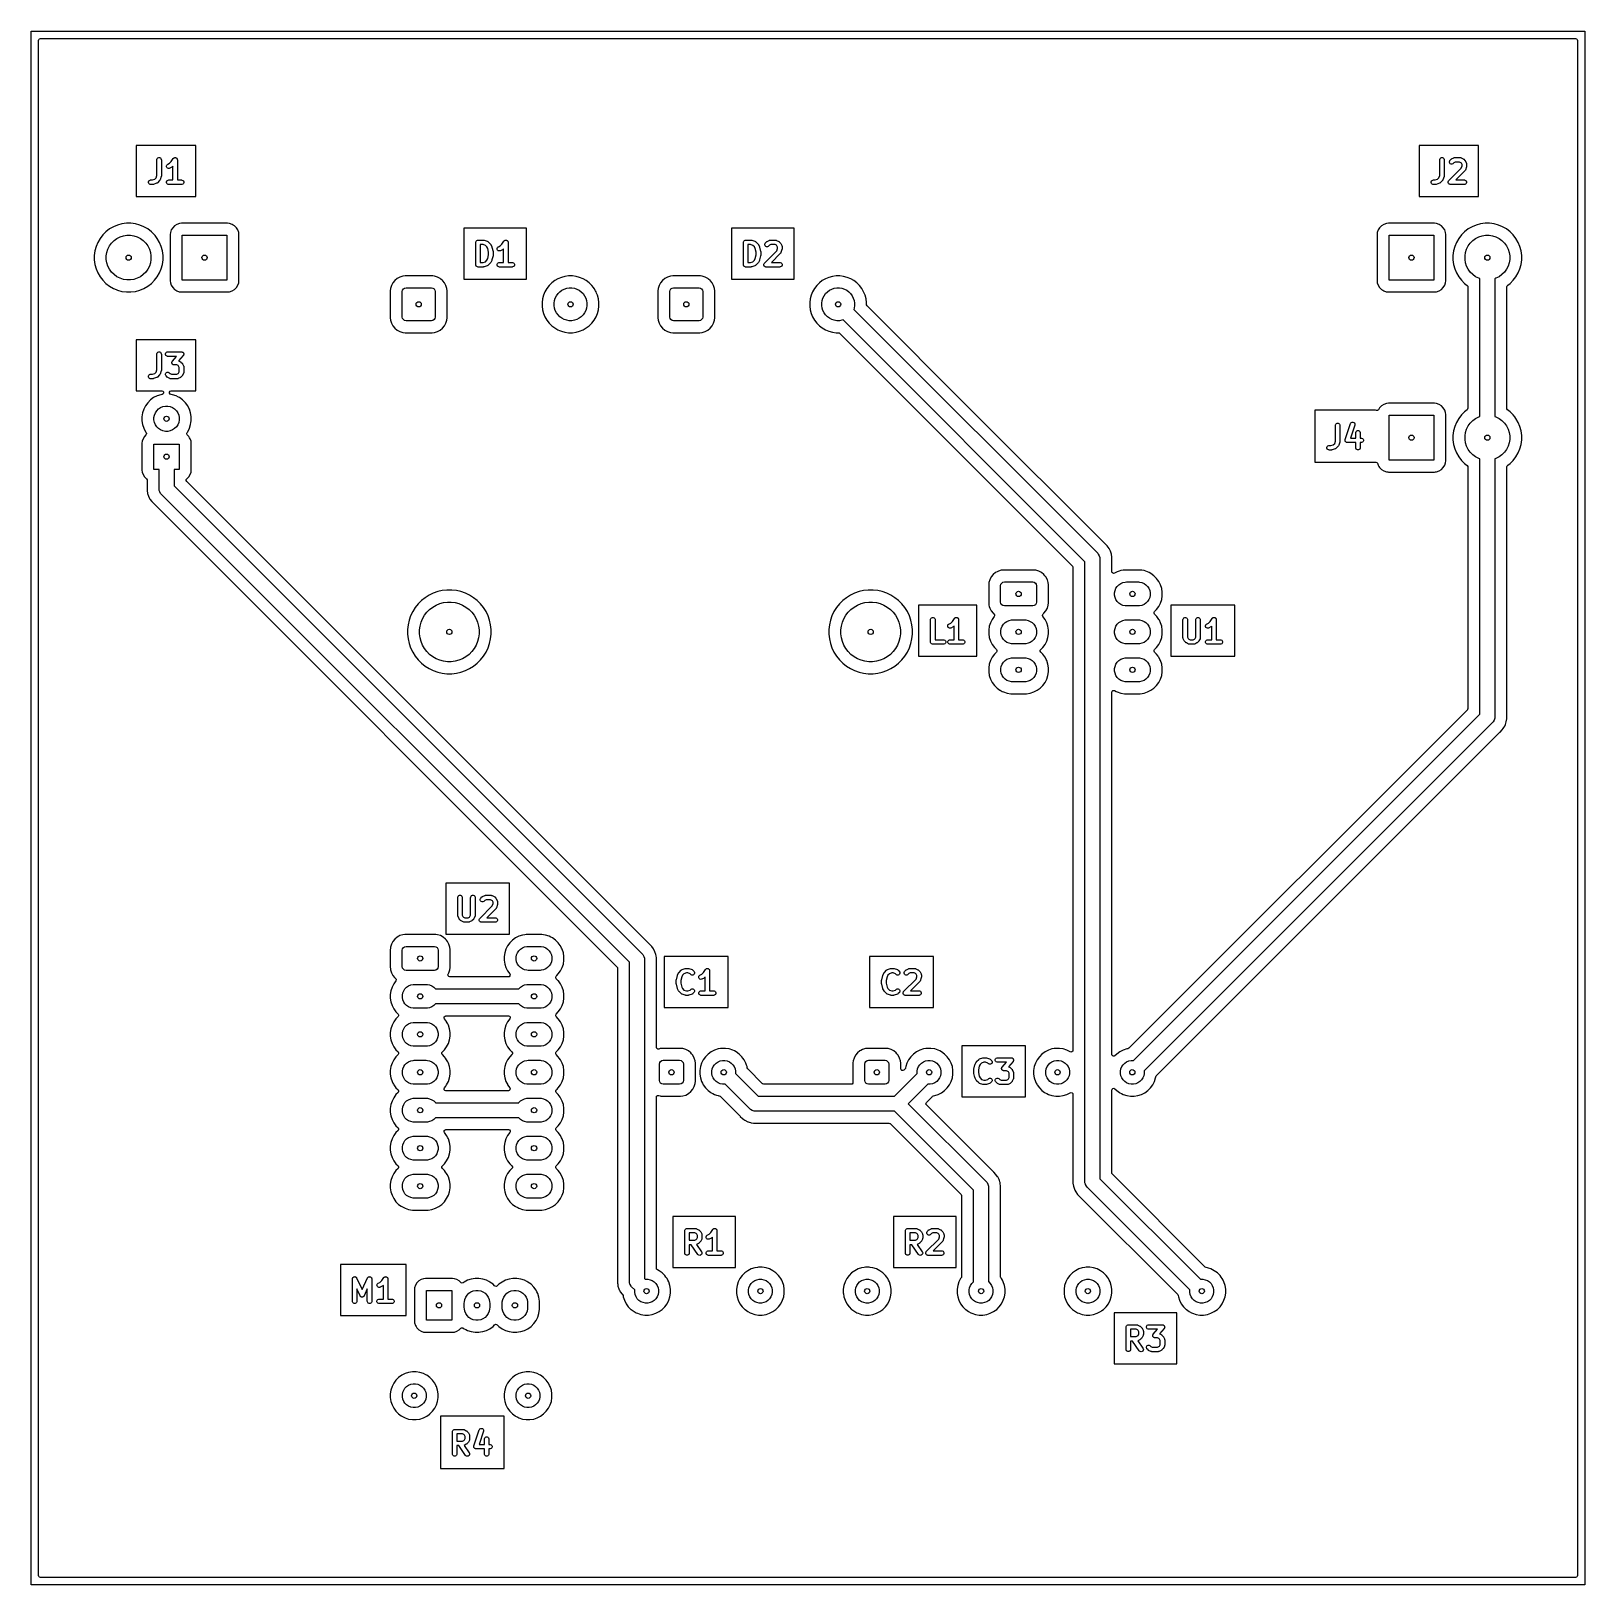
# Model space of a CAD drawing. Extents: x 20 to 124, y -124 to -20.
import ezdxf

# ---------------------------------------------------------------- set-up
doc = ezdxf.new("R2010")
doc.units = 0
doc.layers.add('BLACK', color=7, linetype='CONTINUOUS')
doc.layers.add('WHITE', color=7, linetype='CONTINUOUS')

msp = doc.modelspace()

# ---------------------------------------------------------------- linework, layer by layer
at = {"layer": 'BLACK', "linetype": 'CONTINUOUS'}
for p, q in [((20.5005, -20.6245), (20.520185, -20.557461)), ((20.5005, -31.073053), (20.5005, -20.6245)), ((20.520185, -20.557461), (20.572989, -20.511706)), ((20.572989, -20.511706), (20.6245, -20.5005)), ((20.6245, -20.5005), (123.3755, -20.5005)), ((123.3755, -20.5005), (123.442539, -20.520185)), ((123.442539, -20.520185), (123.488294, -20.572989)), ((123.488294, -20.572989), (123.4995, -20.6245)), ((123.4995, -20.6245), (123.4995, -123.3755)), ((31.0255, -27.657484), (27.043071, -27.657484)), ((27.043071, -27.657484), (27.043071, -31.073053)), ((31.0255, -31.073053), (31.0255, -27.657484)), ((116.887225, -27.658603), (112.903071, -27.658603)), ((112.903071, -27.658603), (112.903071, -31.073053)), ((116.887225, -31.073053), (116.887225, -27.658603)), ((28.42, -28.615828), (28.422882, -28.586564)), ((28.42, -29.662916), (28.42, -28.615828)), ((28.422882, -28.586564), (28.44528, -28.532492)), ((28.44528, -28.532492), (28.486664, -28.491108)), ((28.486664, -28.491108), (28.540736, -28.46871)), ((28.540736, -28.46871), (28.599264, -28.46871)), ((28.599264, -28.46871), (28.653336, -28.491108)), ((28.653336, -28.491108), (28.69472, -28.532492)), ((28.69472, -28.532492), (28.717118, -28.586564)), ((28.717118, -28.586564), (28.72, -28.615828)), ((28.72, -28.615828), (28.72, -29.687257)), ((29.064035, -29.025639), (29.082542, -28.970116)), ((29.068184, -29.084019), (29.064035, -29.025639)), ((29.094358, -29.136368), (29.068184, -29.084019)), ((29.082542, -28.970116), (29.120889, -28.925901)), ((29.120889, -28.925901), (29.145775, -28.910236)), ((29.145775, -28.910236), (29.26686, -28.849692)), ((29.26686, -28.849692), (29.382001, -28.734551)), ((29.422796, -29.107135), (29.279939, -29.178564)), ((29.382001, -28.734551), (29.516621, -28.532623)), ((29.435389, -29.099207), (29.422796, -29.107135)), ((29.439049, -29.097692), (29.435389, -29.099207)), ((29.443168, -29.09431), (29.439049, -29.097692)), ((29.447682, -29.09147), (29.443168, -29.09431)), ((29.450278, -29.088476), (29.447682, -29.09147)), ((29.46178, -29.079037), (29.450278, -29.088476)), ((29.491428, -29.049389), (29.46178, -29.079037)), ((29.491428, -29.965828), (29.491428, -29.049389)), ((29.516621, -28.532623), (29.516687, -28.532542)), ((29.516687, -28.532542), (29.516708, -28.532492)), ((29.516708, -28.532492), (29.516819, -28.53238)), ((29.516819, -28.53238), (29.535251, -28.509872)), ((29.535251, -28.509872), (29.547593, -28.501606)), ((29.547593, -28.501606), (29.558092, -28.491108)), ((29.558092, -28.491108), (29.571668, -28.485484)), ((29.571668, -28.485484), (29.583881, -28.477306)), ((29.583881, -28.477306), (29.598442, -28.474393)), ((29.598442, -28.474393), (29.612164, -28.46871)), ((29.612164, -28.46871), (29.626861, -28.46871)), ((29.626861, -28.46871), (29.641271, -28.465828)), ((29.641271, -28.465828), (29.655841, -28.46871)), ((29.655841, -28.46871), (29.670692, -28.46871)), ((29.670692, -28.46871), (29.684266, -28.474332)), ((29.684266, -28.474332), (29.698685, -28.477185)), ((29.698685, -28.477185), (29.711045, -28.485425)), ((29.711045, -28.485425), (29.724764, -28.491108)), ((29.724764, -28.491108), (29.735153, -28.501497)), ((29.735153, -28.501497), (29.747384, -28.509651)), ((29.747384, -28.509651), (29.755649, -28.521993)), ((29.755649, -28.521993), (29.766148, -28.532492)), ((29.766148, -28.532492), (29.771771, -28.546068)), ((29.771771, -28.546068), (29.77995, -28.558281)), ((29.77995, -28.558281), (29.782862, -28.572843)), ((29.782862, -28.572843), (29.788546, -28.586564)), ((29.788546, -28.586564), (29.791397, -28.615516)), ((29.791397, -28.615516), (29.791428, -28.61567)), ((29.791428, -28.61567), (29.791417, -28.615722)), ((29.791417, -28.615722), (29.791428, -28.615828)), ((29.791428, -28.615828), (29.791428, -29.965828)), ((114.28, -28.615828), (114.282882, -28.586564)), ((114.28, -29.662916), (114.28, -28.615828)), ((114.282882, -28.586564), (114.30528, -28.532492)), ((114.30528, -28.532492), (114.346664, -28.491108)), ((114.346664, -28.491108), (114.400736, -28.46871)), ((114.400736, -28.46871), (114.459264, -28.46871)), ((114.459264, -28.46871), (114.513336, -28.491108)), ((114.513336, -28.491108), (114.55472, -28.532492)), ((114.55472, -28.532492), (114.577118, -28.586564)), ((114.577118, -28.586564), (114.58, -28.615828)), ((114.58, -28.615828), (114.58, -29.687257)), ((114.925739, -28.729422), (114.948136, -28.67535)), ((114.925739, -28.787948), (114.925739, -28.729422)), ((114.948136, -28.84202), (114.925739, -28.787948)), ((114.948136, -28.67535), (114.966791, -28.652619)), ((114.989522, -28.883406), (114.948136, -28.84202)), ((114.966791, -28.652619), (115.038219, -28.581191)), ((115.043594, -28.905803), (114.989522, -28.883406)), ((115.038219, -28.581191), (115.049721, -28.57175)), ((115.10212, -28.905803), (115.043594, -28.905803)), ((115.049721, -28.57175), (115.052317, -28.568758)), ((115.052317, -28.568758), (115.056826, -28.565919)), ((115.056826, -28.565919), (115.060949, -28.562536)), ((115.060949, -28.562536), (115.064611, -28.561019)), ((115.064611, -28.561019), (115.077203, -28.553093)), ((115.077203, -28.553093), (115.220061, -28.481664)), ((115.156192, -28.883406), (115.10212, -28.905803)), ((115.178923, -28.864751), (115.156192, -28.883406)), ((115.233139, -28.810535), (115.178923, -28.864751)), ((115.220061, -28.481664), (115.247524, -28.471154)), ((115.322553, -28.765828), (115.233139, -28.810535)), ((115.247524, -28.471154), (115.252901, -28.470771)), ((115.252901, -28.470771), (115.257879, -28.46871)), ((115.257879, -28.46871), (115.287143, -28.465828)), ((115.287143, -28.465828), (115.644285, -28.465828)), ((115.608875, -28.765828), (115.322553, -28.765828)), ((115.698289, -28.810535), (115.608875, -28.765828)), ((115.644285, -28.465828), (115.673549, -28.46871)), ((115.673549, -28.46871), (115.678526, -28.470771)), ((115.678526, -28.470771), (115.683904, -28.471154)), ((115.683904, -28.471154), (115.711367, -28.481664)), ((115.735293, -28.847539), (115.698289, -28.810535)), ((115.711367, -28.481664), (115.854225, -28.553093)), ((115.727466, -29.177657), (115.78, -29.020059)), ((115.78, -28.936952), (115.735293, -28.847539)), ((115.78, -29.020059), (115.78, -28.936952)), ((115.854225, -28.553093), (115.866818, -28.56102)), ((115.866818, -28.56102), (115.870478, -28.562536)), ((115.870478, -28.562536), (115.874597, -28.565917)), ((115.874597, -28.565917), (115.879111, -28.568758)), ((115.879111, -28.568758), (115.881707, -28.571751)), ((115.881707, -28.571751), (115.893209, -28.581191)), ((115.893209, -28.581191), (115.964637, -28.652619)), ((115.964637, -28.652619), (115.974077, -28.664121)), ((115.974077, -28.664121), (115.97707, -28.666717)), ((115.97707, -28.666717), (115.979908, -28.671226)), ((115.979908, -28.671226), (115.983292, -28.675349)), ((115.983292, -28.675349), (115.984808, -28.679011)), ((115.984808, -28.679011), (115.992735, -28.691603)), ((115.992735, -28.691603), (116.064164, -28.834459)), ((116.072302, -29.091835), (116.000873, -29.30612)), ((116.064164, -28.834459), (116.074673, -28.861923)), ((116.075601, -29.077325), (116.072302, -29.091835)), ((116.074673, -28.861923), (116.075054, -28.867297)), ((116.075054, -28.867297), (116.077118, -28.872278)), ((116.077118, -29.073664), (116.075601, -29.077325)), ((116.077118, -28.872278), (116.08, -28.901542)), ((116.07764, -29.068355), (116.077118, -29.073664)), ((116.078822, -29.063161), (116.07764, -29.068355)), ((116.08, -29.0444), (116.078541, -29.059211)), ((116.078541, -29.059211), (116.078822, -29.063161)), ((116.08, -28.901542), (116.08, -29.0444)), ((27.851453, -30.086564), (27.873851, -30.032492)), ((27.851453, -30.145092), (27.851453, -30.086564)), ((27.873851, -30.199164), (27.851453, -30.145092)), ((27.873851, -30.032492), (27.915235, -29.991108)), ((27.915235, -29.991108), (27.969307, -29.96871)), ((27.969307, -29.96871), (27.998571, -29.965828)), ((27.998571, -29.965828), (28.117085, -29.965828)), ((28.117085, -29.965828), (28.274687, -29.913294)), ((28.274687, -29.913294), (28.367466, -29.820514)), ((28.367466, -29.820514), (28.42, -29.662916)), ((28.46178, -30.150466), (28.43905, -30.169121)), ((28.604637, -30.007608), (28.46178, -30.150466)), ((28.623292, -29.984877), (28.604637, -30.007608)), ((28.625354, -29.979897), (28.623292, -29.984877)), ((28.628885, -29.975827), (28.625354, -29.979897)), ((28.640873, -29.948977), (28.628885, -29.975827)), ((28.712302, -29.734692), (28.640873, -29.948977)), ((28.715601, -29.720182), (28.712302, -29.734692)), ((28.717118, -29.716521), (28.715601, -29.720182)), ((28.71764, -29.711212), (28.717118, -29.716521)), ((28.718822, -29.706018), (28.71764, -29.711212)), ((28.72, -29.687257), (28.718541, -29.702068)), ((28.718541, -29.702068), (28.718822, -29.706018)), ((29.065739, -30.086564), (29.088137, -30.032492)), ((29.065739, -30.145092), (29.065739, -30.086564)), ((29.088137, -30.199164), (29.065739, -30.145092)), ((29.088137, -30.032492), (29.129521, -29.991108)), ((29.138573, -29.174715), (29.094358, -29.136368)), ((29.129521, -29.991108), (29.183593, -29.96871)), ((29.194096, -29.193222), (29.138573, -29.174715)), ((29.183593, -29.96871), (29.212857, -29.965828)), ((29.252476, -29.189073), (29.194096, -29.193222)), ((29.212857, -29.965828), (29.491428, -29.965828)), ((29.279939, -29.178564), (29.252476, -29.189073)), ((29.791428, -29.965828), (30.07, -29.965828)), ((30.07, -29.965828), (30.099264, -29.96871)), ((30.099264, -29.96871), (30.153336, -29.991108)), ((30.153336, -29.991108), (30.19472, -30.032492)), ((30.19472, -30.032492), (30.217118, -30.086564)), ((30.217118, -30.145092), (30.19472, -30.199164)), ((30.217118, -30.086564), (30.217118, -30.145092)), ((113.711453, -30.086564), (113.733851, -30.032492)), ((113.711453, -30.145092), (113.711453, -30.086564)), ((113.733851, -30.199164), (113.711453, -30.145092)), ((113.733851, -30.032492), (113.775235, -29.991108)), ((113.775235, -29.991108), (113.829307, -29.96871)), ((113.829307, -29.96871), (113.858571, -29.965828)), ((113.858571, -29.965828), (113.977085, -29.965828)), ((113.977085, -29.965828), (114.134687, -29.913294)), ((114.134687, -29.913294), (114.227466, -29.820514)), ((114.227466, -29.820514), (114.28, -29.662916)), ((114.32178, -30.150466), (114.29905, -30.169121)), ((114.464637, -30.007608), (114.32178, -30.150466)), ((114.483292, -29.984877), (114.464637, -30.007608)), ((114.485354, -29.979897), (114.483292, -29.984877)), ((114.488885, -29.975827), (114.485354, -29.979897)), ((114.500873, -29.948977), (114.488885, -29.975827)), ((114.572302, -29.734692), (114.500873, -29.948977)), ((114.575601, -29.720182), (114.572302, -29.734692)), ((114.577118, -29.716521), (114.575601, -29.720182)), ((114.57764, -29.711212), (114.577118, -29.716521)), ((114.578822, -29.706018), (114.57764, -29.711212)), ((114.58, -29.687257), (114.578541, -29.702068)), ((114.578541, -29.702068), (114.578822, -29.706018)), ((114.85431, -30.086565), (114.876707, -30.032493)), ((114.85431, -30.145091), (114.85431, -30.086565)), ((114.876707, -30.199163), (114.85431, -30.145091)), ((114.876707, -30.032493), (114.895362, -30.009762)), ((114.895362, -30.009762), (115.727466, -29.177657)), ((115.964637, -29.364751), (115.36356, -29.965828)), ((115.36356, -29.965828), (115.93, -29.965828)), ((115.93, -29.965828), (115.959264, -29.96871)), ((115.959264, -29.96871), (116.013336, -29.991108)), ((115.983292, -29.342021), (115.964637, -29.364751)), ((115.985355, -29.337039), (115.983292, -29.342021)), ((115.988885, -29.33297), (115.985355, -29.337039)), ((116.000873, -29.30612), (115.988885, -29.33297)), ((116.013336, -29.991108), (116.05472, -30.032492)), ((116.05472, -30.032492), (116.077118, -30.086564)), ((116.077118, -30.145092), (116.05472, -30.199164)), ((116.077118, -30.086564), (116.077118, -30.145092)), ((20.5005, -35.011723), (20.5005, -31.073053)), ((27.043071, -31.073053), (31.0255, -31.073053)), ((27.915235, -30.240548), (27.873851, -30.199164)), ((27.969307, -30.262946), (27.915235, -30.240548)), ((27.998571, -30.265828), (27.969307, -30.262946)), ((28.141428, -30.265828), (27.998571, -30.265828)), ((28.156233, -30.264369), (28.141428, -30.265828)), ((28.160188, -30.264651), (28.156233, -30.264369)), ((28.165389, -30.263468), (28.160188, -30.264651)), ((28.170692, -30.262946), (28.165389, -30.263468)), ((28.174349, -30.26143), (28.170692, -30.262946)), ((28.188862, -30.258131), (28.174349, -30.26143)), ((28.403148, -30.186703), (28.188862, -30.258131)), ((28.429999, -30.174715), (28.403148, -30.186703)), ((28.43407, -30.171183), (28.429999, -30.174715)), ((28.43905, -30.169121), (28.43407, -30.171183)), ((29.129521, -30.240548), (29.088137, -30.199164)), ((29.183593, -30.262946), (29.129521, -30.240548)), ((29.212857, -30.265828), (29.183593, -30.262946)), ((30.07, -30.265828), (29.212857, -30.265828)), ((30.099264, -30.262946), (30.07, -30.265828)), ((30.153336, -30.240548), (30.099264, -30.262946)), ((30.19472, -30.199164), (30.153336, -30.240548)), ((112.903071, -31.073053), (116.887225, -31.073053)), ((113.775235, -30.240548), (113.733851, -30.199164)), ((113.829307, -30.262946), (113.775235, -30.240548)), ((113.858571, -30.265828), (113.829307, -30.262946)), ((114.001428, -30.265828), (113.858571, -30.265828)), ((114.016233, -30.264369), (114.001428, -30.265828)), ((114.020188, -30.264651), (114.016233, -30.264369)), ((114.025389, -30.263468), (114.020188, -30.264651)), ((114.030692, -30.262946), (114.025389, -30.263468)), ((114.034349, -30.26143), (114.030692, -30.262946)), ((114.048862, -30.258131), (114.034349, -30.26143)), ((114.263148, -30.186703), (114.048862, -30.258131)), ((114.289999, -30.174715), (114.263148, -30.186703)), ((114.29407, -30.171183), (114.289999, -30.174715)), ((114.29905, -30.169121), (114.29407, -30.171183)), ((114.918093, -30.240549), (114.876707, -30.199163)), ((114.949767, -30.253668), (114.918093, -30.240549)), ((114.972164, -30.262946), (114.949767, -30.253668)), ((115.001428, -30.265828), (114.972164, -30.262946)), ((115.93, -30.265828), (115.001428, -30.265828)), ((115.959264, -30.262946), (115.93, -30.265828)), ((116.013336, -30.240548), (115.959264, -30.262946)), ((116.05472, -30.199164), (116.013336, -30.240548)), ((25.249168, -33.245599), (25.009921, -33.429179)), ((25.510328, -33.094818), (25.249168, -33.245599)), ((25.510338, -33.094814), (25.510328, -33.094818)), ((25.788939, -32.979413), (25.510338, -33.094814)), ((26.080233, -32.901361), (25.788939, -32.979413)), ((26.379206, -32.862001), (26.080233, -32.901361)), ((26.379211, -32.862), (26.379206, -32.862001)), ((26.379217, -32.862), (26.379211, -32.862)), ((26.680783, -32.862), (26.379217, -32.862)), ((26.680788, -32.862), (26.680783, -32.862)), ((26.680793, -32.862001), (26.680788, -32.862)), ((26.979766, -32.901361), (26.680793, -32.862001)), ((27.27106, -32.979413), (26.979766, -32.901361)), ((27.549661, -33.094814), (27.27106, -32.979413)), ((27.549671, -33.094818), (27.549661, -33.094814)), ((27.810831, -33.245599), (27.549671, -33.094818)), ((28.050078, -33.429179), (27.810831, -33.245599)), ((29.480184, -33.160237), (29.384211, -33.312976)), ((29.607737, -33.032684), (29.480184, -33.160237)), ((29.760476, -32.936711), (29.607737, -33.032684)), ((29.930745, -32.877131), (29.760476, -32.936711)), ((29.93075, -32.87713), (29.930745, -32.877131)), ((30.065039, -32.862), (29.93075, -32.87713)), ((30.065046, -32.862), (30.065039, -32.862)), ((33.154954, -32.862), (30.065046, -32.862)), ((33.15496, -32.862), (33.154954, -32.862)), ((33.289249, -32.87713), (33.15496, -32.862)), ((33.289254, -32.877131), (33.289249, -32.87713)), ((33.459523, -32.936711), (33.289254, -32.877131)), ((33.527482, -32.979413), (33.459523, -32.936711)), ((33.612262, -33.032684), (33.527482, -32.979413)), ((33.739816, -33.160238), (33.612262, -33.032684)), ((33.835789, -33.312978), (33.739816, -33.160238)), ((53.159072, -33.182484), (48.962357, -33.182484)), ((48.962357, -33.182484), (48.962357, -36.598053)), ((53.159072, -36.598053), (53.159072, -33.182484)), ((71.070797, -33.183603), (66.872357, -33.183603)), ((66.872357, -33.183603), (66.872357, -36.598053)), ((71.070797, -33.617539), (71.070797, -33.183603)), ((110.260184, -33.160237), (110.164211, -33.312976)), ((110.387737, -33.032684), (110.260184, -33.160237)), ((110.540476, -32.936711), (110.387737, -33.032684)), ((110.710745, -32.877131), (110.540476, -32.936711)), ((110.71075, -32.87713), (110.710745, -32.877131)), ((110.845039, -32.862), (110.71075, -32.87713)), ((110.845046, -32.862), (110.845039, -32.862)), ((113.934954, -32.862), (110.845046, -32.862)), ((113.93496, -32.862), (113.934954, -32.862)), ((114.069249, -32.87713), (113.93496, -32.862)), ((114.069254, -32.877131), (114.069249, -32.87713)), ((114.239523, -32.936711), (114.069254, -32.877131)), ((114.307482, -32.979413), (114.239523, -32.936711)), ((114.392262, -33.032684), (114.307482, -32.979413)), ((114.519816, -33.160238), (114.392262, -33.032684)), ((114.615789, -33.312978), (114.519816, -33.160238)), ((116.189168, -33.245599), (115.949921, -33.429179)), ((116.450328, -33.094818), (116.189168, -33.245599)), ((116.450338, -33.094814), (116.450328, -33.094818)), ((116.728939, -32.979413), (116.450338, -33.094814)), ((117.020233, -32.901361), (116.728939, -32.979413)), ((117.319206, -32.862001), (117.020233, -32.901361)), ((117.319211, -32.862), (117.319206, -32.862001)), ((117.319217, -32.862), (117.319211, -32.862)), ((117.620783, -32.862), (117.319217, -32.862)), ((117.620788, -32.862), (117.620783, -32.862)), ((117.620793, -32.862001), (117.620788, -32.862)), ((117.919766, -32.901361), (117.620793, -32.862001)), ((118.21106, -32.979413), (117.919766, -32.901361)), ((118.489661, -33.094814), (118.21106, -32.979413)), ((118.489671, -33.094818), (118.489661, -33.094814)), ((118.750831, -33.245599), (118.489671, -33.094818)), ((118.990078, -33.429179), (118.750831, -33.245599)), ((24.462314, -34.142838), (24.346913, -34.421439)), ((24.462318, -34.142828), (24.462314, -34.142838)), ((24.613099, -33.881668), (24.462318, -34.142828)), ((24.796679, -33.642421), (24.613099, -33.881668)), ((24.796685, -33.642414), (24.796679, -33.642421)), ((25.009914, -33.429185), (24.796685, -33.642414)), ((25.009921, -33.429179), (25.009914, -33.429185)), ((25.25104, -34.378752), (25.389391, -34.188328)), ((25.389391, -34.188328), (25.555828, -34.021891)), ((25.555828, -34.021891), (25.746252, -33.88354)), ((25.746252, -33.88354), (25.955975, -33.776681)), ((25.955975, -33.776681), (26.179832, -33.703945)), ((26.179832, -33.703945), (26.412311, -33.667124)), ((26.412311, -33.667124), (26.647689, -33.667124)), ((26.647689, -33.667124), (26.880168, -33.703945)), ((26.880168, -33.703945), (27.104025, -33.776681)), ((27.104025, -33.776681), (27.313748, -33.88354)), ((27.313748, -33.88354), (27.504172, -34.021891)), ((27.504172, -34.021891), (27.670609, -34.188328)), ((27.670609, -34.188328), (27.80896, -34.378752)), ((28.050085, -33.429185), (28.050078, -33.429179)), ((28.238439, -33.617539), (28.050085, -33.429185)), ((28.263314, -33.642414), (28.238439, -33.617539)), ((28.26332, -33.642421), (28.263314, -33.642414)), ((28.299486, -33.689553), (28.26332, -33.642421)), ((28.4469, -33.881668), (28.299486, -33.689553)), ((28.597683, -34.142832), (28.4469, -33.881668)), ((28.713087, -34.421442), (28.597683, -34.142832)), ((29.32463, -33.48325), (29.3095, -33.617539)), ((29.3095, -33.617539), (29.3095, -36.70746)), ((29.324631, -33.483245), (29.32463, -33.48325)), ((29.384211, -33.312976), (29.324631, -33.483245)), ((30.11, -36.6625), (30.11, -33.6625)), ((30.11, -33.6625), (33.11, -33.6625)), ((33.11, -33.6625), (33.11, -36.6625)), ((33.895368, -33.483245), (33.835789, -33.312978)), ((33.9105, -33.617546), (33.895368, -33.483245)), ((33.9105, -36.707454), (33.9105, -33.617546)), ((49.767857, -34.140828), (49.770739, -34.111564)), ((49.767857, -35.640828), (49.767857, -34.140828)), ((49.770739, -34.111564), (49.793137, -34.057492)), ((49.793137, -34.057492), (49.834521, -34.016108)), ((49.834521, -34.016108), (49.888593, -33.99371)), ((49.888593, -33.99371), (49.917857, -33.990828)), ((49.917857, -33.990828), (50.275, -33.990828)), ((50.25066, -34.290828), (50.067857, -34.290828)), ((50.067857, -34.290828), (50.067857, -35.490828)), ((50.408258, -34.343361), (50.25066, -34.290828)), ((50.275, -33.990828), (50.289811, -33.992286)), ((50.289811, -33.992286), (50.293761, -33.992006)), ((50.293761, -33.992006), (50.298955, -33.993187)), ((50.298955, -33.993187), (50.304264, -33.99371)), ((50.304264, -33.99371), (50.307926, -33.995227)), ((50.307926, -33.995227), (50.322434, -33.998526)), ((50.322434, -33.998526), (50.53672, -34.069954)), ((50.53672, -34.069954), (50.563571, -34.081943)), ((50.563571, -34.081943), (50.567641, -34.085473)), ((50.567641, -34.085473), (50.572621, -34.087536)), ((50.572621, -34.087536), (50.595352, -34.106191)), ((50.595352, -34.106191), (50.738209, -34.249048)), ((50.738209, -34.249048), (50.747649, -34.26055)), ((50.747649, -34.26055), (50.750642, -34.263146)), ((50.750642, -34.263146), (50.75348, -34.267655)), ((50.75348, -34.267655), (50.756864, -34.271778)), ((50.756864, -34.271778), (50.75838, -34.27544)), ((50.75838, -34.27544), (50.766307, -34.288032)), ((50.766307, -34.288032), (50.837736, -34.430888)), ((51.400432, -34.374692), (51.515573, -34.259551)), ((51.515573, -34.259551), (51.650193, -34.057623)), ((51.650193, -34.057623), (51.650259, -34.057542)), ((51.650259, -34.057542), (51.65028, -34.057492)), ((51.65028, -34.057492), (51.650391, -34.05738)), ((51.650391, -34.05738), (51.668823, -34.034872)), ((51.668823, -34.034872), (51.681165, -34.026606)), ((51.681165, -34.026606), (51.691664, -34.016108)), ((51.691664, -34.016108), (51.70524, -34.010484)), ((51.70524, -34.010484), (51.717453, -34.002306)), ((51.717453, -34.002306), (51.732014, -33.999393)), ((51.732014, -33.999393), (51.745736, -33.99371)), ((51.745736, -33.99371), (51.760433, -33.99371)), ((51.760433, -33.99371), (51.774843, -33.990828)), ((51.774843, -33.990828), (51.789413, -33.99371)), ((51.789413, -33.99371), (51.804264, -33.99371)), ((51.804264, -33.99371), (51.817838, -33.999332)), ((51.817838, -33.999332), (51.832257, -34.002185)), ((51.832257, -34.002185), (51.844617, -34.010425)), ((51.844617, -34.010425), (51.858336, -34.016108)), ((51.858336, -34.016108), (51.868725, -34.026497)), ((51.868725, -34.026497), (51.880956, -34.034651)), ((51.880956, -34.034651), (51.889221, -34.046993)), ((51.889221, -34.046993), (51.89972, -34.057492)), ((51.89972, -34.057492), (51.905343, -34.071068)), ((51.905343, -34.071068), (51.913522, -34.083281)), ((51.913522, -34.083281), (51.916434, -34.097843)), ((51.916434, -34.097843), (51.922118, -34.111564)), ((51.922118, -34.111564), (51.924969, -34.140516)), ((51.924969, -34.140516), (51.925, -34.14067)), ((51.925, -34.14067), (51.924989, -34.140722)), ((51.924989, -34.140722), (51.925, -34.140828)), ((51.925, -34.140828), (51.925, -35.490828)), ((67.677857, -34.140828), (67.680739, -34.111564)), ((67.677857, -35.640828), (67.677857, -34.140828)), ((67.680739, -34.111564), (67.703137, -34.057492)), ((67.703137, -34.057492), (67.744521, -34.016108)), ((67.744521, -34.016108), (67.798593, -33.99371)), ((67.798593, -33.99371), (67.827857, -33.990828)), ((67.827857, -33.990828), (68.185, -33.990828)), ((68.16066, -34.290828), (67.977857, -34.290828)), ((67.977857, -34.290828), (67.977857, -35.490828)), ((68.318258, -34.343361), (68.16066, -34.290828)), ((68.185, -33.990828), (68.199811, -33.992286)), ((68.199811, -33.992286), (68.203761, -33.992006)), ((68.203761, -33.992006), (68.208955, -33.993187)), ((68.208955, -33.993187), (68.214264, -33.99371)), ((68.214264, -33.99371), (68.217926, -33.995227)), ((68.217926, -33.995227), (68.232434, -33.998526)), ((68.232434, -33.998526), (68.44672, -34.069954)), ((68.44672, -34.069954), (68.473571, -34.081943)), ((68.473571, -34.081943), (68.477641, -34.085473)), ((68.477641, -34.085473), (68.482621, -34.087536)), ((68.482621, -34.087536), (68.505352, -34.106191)), ((68.505352, -34.106191), (68.648209, -34.249048)), ((68.648209, -34.249048), (68.657649, -34.26055)), ((68.657649, -34.26055), (68.660642, -34.263146)), ((68.660642, -34.263146), (68.66348, -34.267655)), ((68.66348, -34.267655), (68.666864, -34.271778)), ((68.666864, -34.271778), (68.66838, -34.27544)), ((68.66838, -34.27544), (68.676307, -34.288032)), ((68.676307, -34.288032), (68.747736, -34.430888)), ((69.109311, -34.254422), (69.131708, -34.20035)), ((69.109311, -34.312948), (69.109311, -34.254422)), ((69.131708, -34.36702), (69.109311, -34.312948)), ((69.131708, -34.20035), (69.150363, -34.177619)), ((69.150363, -34.177619), (69.221791, -34.106191)), ((69.221791, -34.106191), (69.233293, -34.09675)), ((69.233293, -34.09675), (69.235889, -34.093758)), ((69.235889, -34.093758), (69.240398, -34.090919)), ((69.240398, -34.090919), (69.244521, -34.087536)), ((69.244521, -34.087536), (69.248183, -34.086019)), ((69.248183, -34.086019), (69.260775, -34.078093)), ((69.260775, -34.078093), (69.403633, -34.006664)), ((69.403633, -34.006664), (69.431096, -33.996154)), ((69.506125, -34.290828), (69.416711, -34.335535)), ((69.431096, -33.996154), (69.436473, -33.995771)), ((69.436473, -33.995771), (69.441451, -33.99371)), ((69.441451, -33.99371), (69.470715, -33.990828)), ((69.470715, -33.990828), (69.827857, -33.990828)), ((69.792447, -34.290828), (69.506125, -34.290828)), ((69.881861, -34.335535), (69.792447, -34.290828)), ((69.827857, -33.990828), (69.857121, -33.99371)), ((69.857121, -33.99371), (69.862098, -33.995771)), ((69.862098, -33.995771), (69.867476, -33.996154)), ((69.867476, -33.996154), (69.894939, -34.006664)), ((69.894939, -34.006664), (70.037797, -34.078093)), ((70.037797, -34.078093), (70.05039, -34.08602)), ((70.05039, -34.08602), (70.05405, -34.087536)), ((70.05405, -34.087536), (70.058169, -34.090917)), ((70.058169, -34.090917), (70.062683, -34.093758)), ((70.062683, -34.093758), (70.065279, -34.096751)), ((70.065279, -34.096751), (70.076781, -34.106191)), ((70.076781, -34.106191), (70.148209, -34.177619)), ((70.148209, -34.177619), (70.157649, -34.189121)), ((70.157649, -34.189121), (70.160642, -34.191717)), ((70.160642, -34.191717), (70.16348, -34.196226)), ((70.16348, -34.196226), (70.166864, -34.200349)), ((70.166864, -34.200349), (70.16838, -34.204011)), ((70.16838, -34.204011), (70.176307, -34.216603)), ((70.176307, -34.216603), (70.247736, -34.359459)), ((71.070797, -36.598053), (71.070797, -33.617539)), ((110.10463, -33.48325), (110.0895, -33.617539)), ((110.0895, -33.617539), (110.0895, -36.70746)), ((110.104631, -33.483245), (110.10463, -33.48325)), ((110.164211, -33.312976), (110.104631, -33.483245)), ((110.89, -36.6625), (110.89, -33.6625)), ((110.89, -33.6625), (113.89, -33.6625)), ((113.89, -33.6625), (113.89, -36.6625)), ((114.675368, -33.483245), (114.615789, -33.312978)), ((114.6905, -33.617546), (114.675368, -33.483245)), ((114.6905, -36.707454), (114.6905, -33.617546)), ((115.402314, -34.142838), (115.286913, -34.421439)), ((115.402318, -34.142828), (115.402314, -34.142838)), ((115.553099, -33.881668), (115.402318, -34.142828)), ((115.736679, -33.642421), (115.553099, -33.881668)), ((115.736685, -33.642414), (115.736679, -33.642421)), ((115.949914, -33.429185), (115.736685, -33.642414)), ((115.949921, -33.429179), (115.949914, -33.429185)), ((116.19104, -34.378752), (116.329391, -34.188328)), ((116.329391, -34.188328), (116.495828, -34.021891)), ((116.495828, -34.021891), (116.686252, -33.88354)), ((116.686252, -33.88354), (116.895975, -33.776681)), ((116.895975, -33.776681), (117.119832, -33.703945)), ((117.119832, -33.703945), (117.352311, -33.667124)), ((117.352311, -33.667124), (117.587689, -33.667124)), ((117.587689, -33.667124), (117.820168, -33.703945)), ((117.820168, -33.703945), (118.044025, -33.776681)), ((118.044025, -33.776681), (118.253748, -33.88354)), ((118.253748, -33.88354), (118.444172, -34.021891)), ((118.444172, -34.021891), (118.610609, -34.188328)), ((118.610609, -34.188328), (118.74896, -34.378752)), ((118.990085, -33.429185), (118.990078, -33.429179)), ((119.203314, -33.642414), (118.990085, -33.429185)), ((119.20332, -33.642421), (119.203314, -33.642414)), ((119.3869, -33.881668), (119.20332, -33.642421)), ((119.537683, -34.142832), (119.3869, -33.881668)), ((119.653087, -34.421442), (119.537683, -34.142832)), ((20.5005, -44.078053), (20.5005, -35.011723)), ((24.229501, -35.011706), (24.2295, -35.011723)), ((24.2295, -35.011723), (24.2295, -35.313276)), ((24.2295, -35.313276), (24.229501, -35.313293)), ((24.268861, -34.712733), (24.229501, -35.011706)), ((24.229501, -35.313293), (24.268861, -35.612266)), ((24.346913, -34.421439), (24.268861, -34.712733)), ((25.034624, -35.044811), (25.071445, -34.812332)), ((25.034624, -35.280189), (25.034624, -35.044811)), ((25.071445, -35.512668), (25.034624, -35.280189)), ((25.071445, -34.812332), (25.144181, -34.588475)), ((25.144181, -34.588475), (25.25104, -34.378752)), ((27.80896, -34.378752), (27.915819, -34.588475)), ((27.915819, -34.588475), (27.988555, -34.812332)), ((27.988555, -34.812332), (28.025376, -35.044811)), ((28.025376, -35.280189), (27.988555, -35.512668)), ((28.025376, -35.044811), (28.025376, -35.280189)), ((28.791138, -34.712732), (28.713087, -34.421442)), ((28.8305, -35.011717), (28.791138, -34.712732)), ((28.791138, -35.612268), (28.8305, -35.313283)), ((28.8305, -35.313283), (28.8305, -35.011717)), ((50.508865, -34.443968), (50.408258, -34.343361)), ((50.408259, -35.438294), (50.508865, -35.337688)), ((50.562044, -34.550327), (50.508865, -34.443968)), ((50.508865, -35.337688), (50.562044, -35.231328)), ((50.625, -34.802148), (50.562044, -34.550327)), ((50.562044, -35.231328), (50.625, -34.979507)), ((50.625, -34.979507), (50.625, -34.802148)), ((50.837736, -35.350768), (50.766307, -35.493624)), ((50.837736, -34.430888), (50.838555, -34.43303)), ((50.838555, -35.348625), (50.837736, -35.350768)), ((50.838555, -34.43303), (50.8392, -34.4339)), ((50.8392, -35.347756), (50.838555, -35.348625)), ((50.8392, -34.4339), (50.843584, -34.446171)), ((50.843584, -35.335484), (50.8392, -35.347756)), ((50.843584, -34.446171), (50.848245, -34.458352)), ((50.848245, -35.323304), (50.843584, -35.335484)), ((50.848245, -34.458352), (50.848321, -34.459432)), ((50.848321, -35.322223), (50.848245, -35.323304)), ((50.848321, -34.459432), (50.849093, -34.461591)), ((50.849093, -35.320065), (50.848321, -35.322223)), ((50.849093, -34.461591), (50.920521, -34.747305)), ((50.920521, -35.034351), (50.849093, -35.320065)), ((50.920521, -34.747305), (50.92127, -34.752376)), ((50.92127, -35.029279), (50.920521, -35.034351)), ((50.92127, -34.752376), (50.922118, -34.754421)), ((50.922118, -35.027235), (50.92127, -35.029279)), ((50.922118, -34.754421), (50.923203, -34.765443)), ((50.923203, -35.016212), (50.922118, -35.027235)), ((50.923203, -34.765443), (50.924823, -34.776394)), ((50.924823, -35.005262), (50.923203, -35.016212)), ((50.924823, -34.776394), (50.924497, -34.778581)), ((50.924497, -34.778581), (50.925, -34.783685)), ((50.925, -34.997971), (50.924497, -35.003074)), ((50.924497, -35.003074), (50.924823, -35.005262)), ((50.925, -34.783685), (50.925, -34.997971)), ((51.197607, -34.550639), (51.216114, -34.495116)), ((51.201756, -34.609019), (51.197607, -34.550639)), ((51.22793, -34.661368), (51.201756, -34.609019)), ((51.216114, -34.495116), (51.254461, -34.450901)), ((51.272145, -34.699715), (51.22793, -34.661368)), ((51.254461, -34.450901), (51.279347, -34.435236)), ((51.327668, -34.718222), (51.272145, -34.699715)), ((51.279347, -34.435236), (51.400432, -34.374692)), ((51.386048, -34.714073), (51.327668, -34.718222)), ((51.413511, -34.703564), (51.386048, -34.714073)), ((51.556368, -34.632135), (51.413511, -34.703564)), ((51.568961, -34.624207), (51.556368, -34.632135)), ((51.572621, -34.622692), (51.568961, -34.624207)), ((51.57674, -34.61931), (51.572621, -34.622692)), ((51.581254, -34.61647), (51.57674, -34.61931)), ((51.58385, -34.613476), (51.581254, -34.61647)), ((51.595352, -34.604037), (51.58385, -34.613476)), ((51.625, -34.574389), (51.595352, -34.604037)), ((51.625, -35.490828), (51.625, -34.574389)), ((68.418865, -34.443968), (68.318258, -34.343361)), ((68.318259, -35.438294), (68.418865, -35.337688)), ((68.472044, -34.550327), (68.418865, -34.443968)), ((68.418865, -35.337688), (68.472044, -35.231328)), ((68.535, -34.802148), (68.472044, -34.550327)), ((68.472044, -35.231328), (68.535, -34.979507)), ((68.535, -34.979507), (68.535, -34.802148)), ((68.747736, -35.350768), (68.676307, -35.493624)), ((68.747736, -34.430888), (68.748555, -34.43303)), ((68.748555, -35.348625), (68.747736, -35.350768)), ((68.748555, -34.43303), (68.7492, -34.4339)), ((68.7492, -35.347756), (68.748555, -35.348625)), ((68.7492, -34.4339), (68.753584, -34.446171)), ((68.753584, -35.335484), (68.7492, -35.347756)), ((68.753584, -34.446171), (68.758245, -34.458352)), ((68.758245, -35.323304), (68.753584, -35.335484)), ((68.758245, -34.458352), (68.758321, -34.459432)), ((68.758321, -35.322223), (68.758245, -35.323304)), ((68.758321, -34.459432), (68.759093, -34.461591)), ((68.759093, -35.320065), (68.758321, -35.322223)), ((68.759093, -34.461591), (68.830521, -34.747305)), ((68.830521, -35.034351), (68.759093, -35.320065)), ((68.830521, -34.747305), (68.83127, -34.752376)), ((68.83127, -35.029279), (68.830521, -35.034351)), ((68.83127, -34.752376), (68.832118, -34.754421)), ((68.832118, -35.027235), (68.83127, -35.029279)), ((68.832118, -34.754421), (68.833203, -34.765443)), ((68.833203, -35.016212), (68.832118, -35.027235)), ((68.833203, -34.765443), (68.834823, -34.776394)), ((68.834823, -35.005262), (68.833203, -35.016212)), ((68.834823, -34.776394), (68.834497, -34.778581)), ((68.834497, -34.778581), (68.835, -34.783685)), ((68.835, -34.997971), (68.834497, -35.003074)), ((68.834497, -35.003074), (68.834823, -35.005262)), ((68.835, -34.783685), (68.835, -34.997971)), ((69.078934, -35.534762), (69.911038, -34.702657)), ((69.173094, -34.408406), (69.131708, -34.36702)), ((69.227166, -34.430803), (69.173094, -34.408406)), ((69.285692, -34.430803), (69.227166, -34.430803)), ((69.339764, -34.408406), (69.285692, -34.430803)), ((69.362495, -34.389751), (69.339764, -34.408406)), ((69.416711, -34.335535), (69.362495, -34.389751)), ((70.148209, -34.889751), (69.547132, -35.490828)), ((69.918865, -34.372539), (69.881861, -34.335535)), ((69.911038, -34.702657), (69.963572, -34.545059)), ((69.963572, -34.461952), (69.918865, -34.372539)), ((69.963572, -34.545059), (69.963572, -34.461952)), ((70.166864, -34.867021), (70.148209, -34.889751)), ((70.168927, -34.862039), (70.166864, -34.867021)), ((70.172457, -34.85797), (70.168927, -34.862039)), ((70.184445, -34.83112), (70.172457, -34.85797)), ((70.255874, -34.616835), (70.184445, -34.83112)), ((70.247736, -34.359459), (70.258245, -34.386923)), ((70.259173, -34.602325), (70.255874, -34.616835)), ((70.258245, -34.386923), (70.258626, -34.392297)), ((70.258626, -34.392297), (70.26069, -34.397278)), ((70.26069, -34.598664), (70.259173, -34.602325)), ((70.26069, -34.397278), (70.263572, -34.426542)), ((70.261212, -34.593355), (70.26069, -34.598664)), ((70.262394, -34.588161), (70.261212, -34.593355)), ((70.263572, -34.5694), (70.262113, -34.584211)), ((70.262113, -34.584211), (70.262394, -34.588161)), ((70.263572, -34.426542), (70.263572, -34.5694)), ((115.169501, -35.011706), (115.1695, -35.011723)), ((115.1695, -35.011723), (115.1695, -35.313276)), ((115.1695, -35.313276), (115.169501, -35.313293)), ((115.208861, -34.712733), (115.169501, -35.011706)), ((115.169501, -35.313293), (115.208861, -35.612266)), ((115.286913, -34.421439), (115.208861, -34.712733)), ((115.974624, -35.044811), (116.011445, -34.812332)), ((115.974624, -35.280189), (115.974624, -35.044811)), ((116.011445, -35.512668), (115.974624, -35.280189)), ((116.011445, -34.812332), (116.084181, -34.588475)), ((116.084181, -34.588475), (116.19104, -34.378752)), ((118.74896, -34.378752), (118.855819, -34.588475)), ((118.855819, -34.588475), (118.928555, -34.812332)), ((118.928555, -34.812332), (118.965376, -35.044811)), ((118.965376, -35.280189), (118.928555, -35.512668)), ((118.965376, -35.044811), (118.965376, -35.280189)), ((119.731138, -34.712732), (119.653087, -34.421442)), ((119.7705, -35.011717), (119.731138, -34.712732)), ((119.731138, -35.612268), (119.7705, -35.313283)), ((119.7705, -35.313283), (119.7705, -35.011717)), ((24.268861, -35.612266), (24.346913, -35.90356)), ((24.346913, -35.90356), (24.462314, -36.182161)), ((24.462314, -36.182161), (24.462318, -36.182171)), ((24.462318, -36.182171), (24.613099, -36.443331)), ((25.144181, -35.736525), (25.071445, -35.512668)), ((25.25104, -35.946248), (25.144181, -35.736525)), ((25.389391, -36.136672), (25.25104, -35.946248)), ((25.555828, -36.303109), (25.389391, -36.136672)), ((25.746252, -36.44146), (25.555828, -36.303109)), ((27.504172, -36.303109), (27.313748, -36.44146)), ((27.670609, -36.136672), (27.504172, -36.303109)), ((27.80896, -35.946248), (27.670609, -36.136672)), ((27.915819, -35.736525), (27.80896, -35.946248)), ((27.988555, -35.512668), (27.915819, -35.736525)), ((28.4469, -36.443332), (28.597683, -36.182168)), ((28.597683, -36.182168), (28.713087, -35.903558)), ((28.713087, -35.903558), (28.791138, -35.612268)), ((45.043395, -36.387), (44.889067, -36.402199)), ((46.846605, -36.387), (45.043395, -36.387)), ((46.846609, -36.387), (46.846605, -36.387)), ((46.890222, -36.391295), (46.846609, -36.387)), ((47.000935, -36.402199), (46.890222, -36.391295)), ((49.770739, -35.670092), (49.767857, -35.640828)), ((49.793137, -35.724164), (49.770739, -35.670092)), ((49.834521, -35.765548), (49.793137, -35.724164)), ((49.888593, -35.787946), (49.834521, -35.765548)), ((49.917857, -35.790828), (49.888593, -35.787946)), ((50.275, -35.790828), (49.917857, -35.790828)), ((50.067857, -35.490828), (50.250657, -35.490828)), ((50.250657, -35.490828), (50.408259, -35.438294)), ((50.289805, -35.789369), (50.275, -35.790828)), ((50.29376, -35.789651), (50.289805, -35.789369)), ((50.298961, -35.788468), (50.29376, -35.789651)), ((50.304264, -35.787946), (50.298961, -35.788468)), ((50.307921, -35.78643), (50.304264, -35.787946)), ((50.322434, -35.783131), (50.307921, -35.78643)), ((50.53672, -35.711703), (50.322434, -35.783131)), ((50.563571, -35.699715), (50.53672, -35.711703)), ((50.567642, -35.696183), (50.563571, -35.699715)), ((50.572622, -35.694121), (50.567642, -35.696183)), ((50.595352, -35.675466), (50.572622, -35.694121)), ((50.738209, -35.532608), (50.595352, -35.675466)), ((50.747647, -35.521106), (50.738209, -35.532608)), ((50.750642, -35.51851), (50.747647, -35.521106)), ((50.753482, -35.513996), (50.750642, -35.51851)), ((50.756864, -35.509877), (50.753482, -35.513996)), ((50.758379, -35.506217), (50.756864, -35.509877)), ((50.766307, -35.493624), (50.758379, -35.506217)), ((51.199311, -35.611564), (51.221709, -35.557492)), ((51.199311, -35.670092), (51.199311, -35.611564)), ((51.221709, -35.724164), (51.199311, -35.670092)), ((51.221709, -35.557492), (51.263093, -35.516108)), ((51.263093, -35.765548), (51.221709, -35.724164)), ((51.263093, -35.516108), (51.317165, -35.49371)), ((51.317165, -35.787946), (51.263093, -35.765548)), ((51.317165, -35.49371), (51.346429, -35.490828)), ((51.346429, -35.790828), (51.317165, -35.787946)), ((51.346429, -35.490828), (51.625, -35.490828)), ((52.203572, -35.790828), (51.346429, -35.790828)), ((51.925, -35.490828), (52.203572, -35.490828)), ((52.203572, -35.490828), (52.232836, -35.49371)), ((52.232836, -35.787946), (52.203572, -35.790828)), ((52.232836, -35.49371), (52.286908, -35.516108)), ((52.286908, -35.765548), (52.232836, -35.787946)), ((52.286908, -35.516108), (52.328292, -35.557492)), ((52.328292, -35.724164), (52.286908, -35.765548)), ((52.328292, -35.557492), (52.35069, -35.611564)), ((52.35069, -35.670092), (52.328292, -35.724164)), ((52.35069, -35.611564), (52.35069, -35.670092)), ((55.980424, -36.387001), (55.733438, -36.419517)), ((55.980429, -36.387), (55.980424, -36.387001)), ((55.980435, -36.387), (55.980429, -36.387)), ((56.229565, -36.387), (55.980435, -36.387)), ((56.22957, -36.387), (56.229565, -36.387)), ((56.229575, -36.387001), (56.22957, -36.387)), ((56.476561, -36.419517), (56.229575, -36.387001)), ((62.953395, -36.387), (62.799067, -36.402199)), ((64.756605, -36.387), (62.953395, -36.387)), ((64.756609, -36.387), (64.756605, -36.387)), ((64.800222, -36.391295), (64.756609, -36.387)), ((64.910935, -36.402199), (64.800222, -36.391295)), ((67.680739, -35.670091), (67.677857, -35.640828)), ((67.680739, -35.670092), (67.680739, -35.670091)), ((67.703137, -35.724164), (67.680739, -35.670092)), ((67.744521, -35.765548), (67.703137, -35.724164)), ((67.798593, -35.787946), (67.744521, -35.765548)), ((67.827857, -35.790828), (67.798593, -35.787946)), ((68.185, -35.790828), (67.827857, -35.790828)), ((67.977857, -35.490828), (68.160657, -35.490828)), ((68.160657, -35.490828), (68.318259, -35.438294)), ((68.199805, -35.789369), (68.185, -35.790828)), ((68.20376, -35.789651), (68.199805, -35.789369)), ((68.208961, -35.788468), (68.20376, -35.789651)), ((68.214264, -35.787946), (68.208961, -35.788468)), ((68.217921, -35.78643), (68.214264, -35.787946)), ((68.232434, -35.783131), (68.217921, -35.78643)), ((68.44672, -35.711703), (68.232434, -35.783131)), ((68.473571, -35.699715), (68.44672, -35.711703)), ((68.477642, -35.696183), (68.473571, -35.699715)), ((68.482622, -35.694121), (68.477642, -35.696183)), ((68.505352, -35.675466), (68.482622, -35.694121)), ((68.648209, -35.532608), (68.505352, -35.675466)), ((68.657647, -35.521106), (68.648209, -35.532608)), ((68.660642, -35.51851), (68.657647, -35.521106)), ((68.663482, -35.513996), (68.660642, -35.51851)), ((68.666864, -35.509877), (68.663482, -35.513996)), ((68.668379, -35.506217), (68.666864, -35.509877)), ((68.676307, -35.493624), (68.668379, -35.506217)), ((69.037882, -35.611565), (69.060279, -35.557493)), ((69.037882, -35.670091), (69.037882, -35.611565)), ((69.060279, -35.724163), (69.037882, -35.670091)), ((69.060279, -35.557493), (69.078934, -35.534762)), ((69.101665, -35.765549), (69.060279, -35.724163)), ((69.133339, -35.778668), (69.101665, -35.765549)), ((69.155736, -35.787946), (69.133339, -35.778668)), ((69.185, -35.790828), (69.155736, -35.787946)), ((70.113572, -35.790828), (69.185, -35.790828)), ((69.547132, -35.490828), (70.113572, -35.490828)), ((70.113572, -35.490828), (70.142836, -35.49371)), ((70.142836, -35.787946), (70.113572, -35.790828)), ((70.142836, -35.49371), (70.196908, -35.516108)), ((70.196908, -35.765548), (70.142836, -35.787946)), ((70.196908, -35.516108), (70.238292, -35.557492)), ((70.238292, -35.724164), (70.196908, -35.765548)), ((70.238292, -35.557492), (70.26069, -35.611564)), ((70.26069, -35.670092), (70.238292, -35.724164)), ((70.26069, -35.611564), (70.26069, -35.670092)), ((73.890424, -36.387001), (73.643438, -36.419517)), ((73.890429, -36.387), (73.890424, -36.387001)), ((73.890435, -36.387), (73.890429, -36.387)), ((74.139565, -36.387), (73.890435, -36.387)), ((74.13957, -36.387), (74.139565, -36.387)), ((74.139575, -36.387001), (74.13957, -36.387)), ((74.386561, -36.419517), (74.139575, -36.387001)), ((115.208861, -35.612266), (115.286913, -35.90356)), ((115.286913, -35.90356), (115.402314, -36.182161)), ((115.402314, -36.182161), (115.402318, -36.182171)), ((115.402318, -36.182171), (115.553099, -36.443331)), ((116.084181, -35.736525), (116.011445, -35.512668)), ((116.19104, -35.946248), (116.084181, -35.736525)), ((116.329391, -36.136672), (116.19104, -35.946248)), ((116.495828, -36.303109), (116.329391, -36.136672)), ((116.686252, -36.44146), (116.495828, -36.303109)), ((118.444172, -36.303109), (118.253748, -36.44146)), ((118.610609, -36.136672), (118.444172, -36.303109)), ((118.74896, -35.946248), (118.610609, -36.136672)), ((118.855819, -35.736525), (118.74896, -35.946248)), ((118.928555, -35.512668), (118.855819, -35.736525)), ((119.3869, -36.443332), (119.537683, -36.182168)), ((119.537683, -36.182168), (119.653087, -35.903558)), ((119.653087, -35.903558), (119.731138, -35.612268)), ((24.613099, -36.443331), (24.796679, -36.682578)), ((24.796679, -36.682578), (24.796685, -36.682585)), ((24.796685, -36.682585), (25.009914, -36.895814)), ((25.009914, -36.895814), (25.009921, -36.89582)), ((25.009921, -36.89582), (25.249168, -37.0794)), ((25.249168, -37.0794), (25.510328, -37.230181)), ((25.510328, -37.230181), (25.510329, -37.230181)), ((25.510329, -37.230181), (25.510332, -37.230183)), ((25.510332, -37.230183), (25.696072, -37.307119)), ((25.696072, -37.307119), (25.788939, -37.345586)), ((25.955975, -36.548319), (25.746252, -36.44146)), ((25.788939, -37.345586), (25.78894, -37.345586)), ((25.78894, -37.345586), (25.788942, -37.345587)), ((25.788942, -37.345587), (26.080232, -37.423638)), ((26.179832, -36.621055), (25.955975, -36.548319)), ((26.080232, -37.423638), (26.379217, -37.463)), ((26.412311, -36.657876), (26.179832, -36.621055)), ((26.647689, -36.657876), (26.412311, -36.657876)), ((26.880168, -36.621055), (26.647689, -36.657876)), ((26.680783, -37.463), (26.979768, -37.423638)), ((27.104025, -36.548319), (26.880168, -36.621055)), ((26.979768, -37.423638), (27.271058, -37.345587)), ((27.313748, -36.44146), (27.104025, -36.548319)), ((27.271058, -37.345587), (27.549668, -37.230183)), ((27.549668, -37.230183), (27.810832, -37.0794)), ((27.810832, -37.0794), (28.05008, -36.895819)), ((28.05008, -36.895819), (28.263319, -36.68258)), ((28.263319, -36.68258), (28.4469, -36.443332)), ((29.3095, -36.70746), (29.32463, -36.841749)), ((29.32463, -36.841749), (29.324631, -36.841754)), ((29.324631, -36.841754), (29.384211, -37.012023)), ((29.384211, -37.012023), (29.480184, -37.164762)), ((29.480184, -37.164762), (29.607738, -37.292316)), ((29.607738, -37.292316), (29.692517, -37.345586)), ((29.692517, -37.345586), (29.756661, -37.385891)), ((29.756661, -37.385891), (29.760478, -37.388289)), ((29.760478, -37.388289), (29.922117, -37.444849)), ((33.11, -36.6625), (30.11, -36.6625)), ((33.289255, -37.447868), (33.459522, -37.388289)), ((33.459522, -37.388289), (33.463334, -37.385894)), ((33.463334, -37.385894), (33.612262, -37.292316)), ((33.612262, -37.292316), (33.739816, -37.164762)), ((33.739816, -37.164762), (33.835789, -37.012022)), ((33.835789, -37.012022), (33.895368, -36.841755)), ((33.895368, -36.841755), (33.9105, -36.707454)), ((44.059699, -37.231566), (44.0445, -37.385894)), ((44.0445, -37.385894), (44.0445, -39.189104)), ((44.119769, -37.033542), (44.059699, -37.231566)), ((44.217317, -36.851045), (44.119769, -37.033542)), ((44.348589, -36.691089), (44.217317, -36.851045)), ((44.508545, -36.559817), (44.348589, -36.691089)), ((44.691042, -36.462269), (44.508545, -36.559817)), ((44.889067, -36.402199), (44.691042, -36.462269)), ((44.845, -37.437499), (44.86403, -37.341829)), ((44.845001, -39.1375), (44.845, -37.437499)), ((44.86403, -37.341829), (44.918223, -37.260723)), ((44.918223, -37.260723), (44.999329, -37.20653)), ((44.999329, -37.20653), (45.095, -37.187501)), ((45.095, -37.187501), (46.795001, -37.1875)), ((46.795001, -37.1875), (46.890671, -37.20653)), ((46.890671, -37.20653), (46.971777, -37.260723)), ((46.971777, -37.260723), (47.02597, -37.341829)), ((47.000935, -36.4022), (47.000933, -36.402199)), ((47.000933, -36.402199), (47.000935, -36.402199)), ((47.198955, -36.462268), (47.000935, -36.4022)), ((47.02597, -37.341829), (47.044999, -37.4375)), ((47.044999, -37.4375), (47.045, -39.137501)), ((47.381451, -36.559815), (47.198955, -36.462268)), ((47.381452, -36.559816), (47.381451, -36.559815)), ((47.381454, -36.559817), (47.381452, -36.559816)), ((47.428045, -36.598053), (47.381454, -36.559817)), ((47.54141, -36.691089), (47.428045, -36.598053)), ((47.554845, -36.70746), (47.54141, -36.691089)), ((47.672685, -36.851049), (47.554845, -36.70746)), ((47.770232, -37.033545), (47.672685, -36.851049)), ((47.8303, -37.231565), (47.770232, -37.033545)), ((47.845499, -37.385892), (47.8303, -37.231565)), ((47.845499, -38.162941), (47.845499, -37.385892)), ((48.962357, -36.598053), (53.159072, -36.598053)), ((54.5214, -37.229373), (54.396837, -37.445123)), ((54.67306, -37.031725), (54.5214, -37.229373)), ((54.673066, -37.031718), (54.67306, -37.031725)), ((54.849218, -36.855566), (54.673066, -37.031718)), ((54.849225, -36.85556), (54.849218, -36.855566)), ((55.046873, -36.7039), (54.849225, -36.85556)), ((55.262623, -36.579337), (55.046873, -36.7039)), ((55.262638, -36.57933), (55.262623, -36.579337)), ((55.492792, -36.483998), (55.262638, -36.57933)), ((55.390607, -37.451053), (55.530252, -37.349596)), ((55.733438, -36.419517), (55.492792, -36.483998)), ((55.530252, -37.349596), (55.684048, -37.271233)), ((55.684048, -37.271233), (55.84821, -37.217893)), ((55.84821, -37.217893), (56.018695, -37.190891)), ((56.018695, -37.190891), (56.191305, -37.190891)), ((56.191305, -37.190891), (56.36179, -37.217893)), ((56.36179, -37.217893), (56.525952, -37.271233)), ((56.717207, -36.483998), (56.476561, -36.419517)), ((56.525952, -37.271233), (56.679748, -37.349596)), ((56.679748, -37.349596), (56.819393, -37.451053)), ((56.947361, -36.57933), (56.717207, -36.483998)), ((56.947376, -36.579337), (56.947361, -36.57933)), ((57.163126, -36.7039), (56.947376, -36.579337)), ((57.360774, -36.85556), (57.163126, -36.7039)), ((57.360781, -36.855566), (57.360774, -36.85556)), ((57.536933, -37.031718), (57.360781, -36.855566)), ((57.536939, -37.031725), (57.536933, -37.031718)), ((57.639021, -37.164762), (57.536939, -37.031725)), ((57.688599, -37.229373), (57.639021, -37.164762)), ((57.778965, -37.385894), (57.688599, -37.229373)), ((57.780348, -37.388289), (57.778965, -37.385894)), ((57.813002, -37.444847), (57.780348, -37.388289)), ((61.969699, -37.231566), (61.9545, -37.385894)), ((61.9545, -37.385894), (61.9545, -39.189104)), ((62.029769, -37.033542), (61.969699, -37.231566)), ((62.127317, -36.851045), (62.029769, -37.033542)), ((62.258589, -36.691089), (62.127317, -36.851045)), ((62.418545, -36.559817), (62.258589, -36.691089)), ((62.601042, -36.462269), (62.418545, -36.559817)), ((62.799067, -36.402199), (62.601042, -36.462269)), ((62.755, -37.437499), (62.77403, -37.341829)), ((62.755001, -39.1375), (62.755, -37.437499)), ((62.77403, -37.341829), (62.828223, -37.260723)), ((62.828223, -37.260723), (62.909329, -37.20653)), ((62.909329, -37.20653), (63.005, -37.187501)), ((63.005, -37.187501), (64.705001, -37.1875)), ((64.705001, -37.1875), (64.800671, -37.20653)), ((64.800671, -37.20653), (64.881777, -37.260723)), ((64.881777, -37.260723), (64.93597, -37.341829)), ((64.910935, -36.4022), (64.910933, -36.402199)), ((64.910933, -36.402199), (64.910935, -36.402199)), ((65.108955, -36.462268), (64.910935, -36.4022)), ((64.93597, -37.341829), (64.954999, -37.4375)), ((64.954999, -37.4375), (64.955, -39.137501)), ((65.291451, -36.559815), (65.108955, -36.462268)), ((65.291452, -36.559816), (65.291451, -36.559815)), ((65.291454, -36.559817), (65.291452, -36.559816)), ((65.338045, -36.598053), (65.291454, -36.559817)), ((65.45141, -36.691089), (65.338045, -36.598053)), ((65.464845, -36.70746), (65.45141, -36.691089)), ((65.582685, -36.851049), (65.464845, -36.70746)), ((65.680232, -37.033545), (65.582685, -36.851049)), ((65.7403, -37.231565), (65.680232, -37.033545)), ((65.755499, -37.385892), (65.7403, -37.231565)), ((65.755499, -38.162941), (65.755499, -37.385892)), ((66.872357, -36.598053), (71.070797, -36.598053)), ((72.4314, -37.229373), (72.306837, -37.445123)), ((72.58306, -37.031725), (72.4314, -37.229373)), ((72.583066, -37.031718), (72.58306, -37.031725)), ((72.759218, -36.855566), (72.583066, -37.031718)), ((72.759225, -36.85556), (72.759218, -36.855566)), ((72.956873, -36.7039), (72.759225, -36.85556)), ((73.172623, -36.579337), (72.956873, -36.7039)), ((73.172638, -36.57933), (73.172623, -36.579337)), ((73.402792, -36.483998), (73.172638, -36.57933)), ((73.300607, -37.451053), (73.440252, -37.349596)), ((73.643438, -36.419517), (73.402792, -36.483998)), ((73.440252, -37.349596), (73.594048, -37.271233)), ((73.594048, -37.271233), (73.75821, -37.217893)), ((73.75821, -37.217893), (73.928695, -37.190891)), ((73.928695, -37.190891), (74.101305, -37.190891)), ((74.101305, -37.190891), (74.27179, -37.217893)), ((74.27179, -37.217893), (74.435952, -37.271233)), ((74.627207, -36.483998), (74.386561, -36.419517)), ((74.435952, -37.271233), (74.589748, -37.349596)), ((74.589748, -37.349596), (74.729393, -37.451053)), ((74.857361, -36.57933), (74.627207, -36.483998)), ((74.857376, -36.579337), (74.857361, -36.57933)), ((75.073126, -36.7039), (74.857376, -36.579337)), ((75.270774, -36.85556), (75.073126, -36.7039)), ((75.270781, -36.855566), (75.270774, -36.85556)), ((75.446933, -37.031718), (75.270781, -36.855566)), ((75.446939, -37.031725), (75.446933, -37.031718)), ((75.598599, -37.229373), (75.446939, -37.031725)), ((75.723162, -37.445123), (75.598599, -37.229373)), ((110.0895, -36.70746), (110.10463, -36.841749)), ((110.10463, -36.841749), (110.104631, -36.841754)), ((110.104631, -36.841754), (110.164211, -37.012023)), ((110.164211, -37.012023), (110.260184, -37.164762)), ((110.260184, -37.164762), (110.387738, -37.292316)), ((110.387738, -37.292316), (110.472517, -37.345586)), ((110.472517, -37.345586), (110.536661, -37.385891)), ((110.536661, -37.385891), (110.540478, -37.388289)), ((110.540478, -37.388289), (110.702117, -37.444849)), ((113.89, -36.6625), (110.89, -36.6625)), ((114.069255, -37.447868), (114.239522, -37.388289)), ((114.239522, -37.388289), (114.392262, -37.292316)), ((114.392262, -37.292316), (114.519816, -37.164762)), ((114.519816, -37.164762), (114.615789, -37.012022)), ((114.615789, -37.012022), (114.675368, -36.841755)), ((114.675368, -36.841755), (114.6905, -36.707454)), ((115.553099, -36.443331), (115.736679, -36.682578)), ((115.736679, -36.682578), (115.736685, -36.682585)), ((115.736685, -36.682585), (115.949914, -36.895814)), ((115.949914, -36.895814), (115.949921, -36.89582)), ((115.949921, -36.89582), (116.120986, -37.027082)), ((116.120986, -37.027082), (116.162189, -37.08351)), ((116.162189, -37.08351), (116.1695, -37.125458)), ((116.1695, -37.125458), (116.1695, -45.24954)), ((116.895975, -36.548319), (116.686252, -36.44146)), ((116.97, -36.572371), (116.895975, -36.548319)), ((116.97, -45.802628), (116.97, -36.572371)), ((118.044025, -36.548319), (117.97, -36.572371)), ((117.97, -36.572371), (117.97, -45.802628)), ((118.253748, -36.44146), (118.044025, -36.548319)), ((118.7705, -37.125458), (118.790185, -37.058419)), ((118.7705, -45.24954), (118.7705, -37.125458)), ((118.790185, -37.058419), (118.819014, -37.027082)), ((118.819014, -37.027082), (118.838641, -37.012022)), ((118.838641, -37.012022), (118.99008, -36.895819)), ((118.99008, -36.895819), (119.203319, -36.68258)), ((119.203319, -36.68258), (119.3869, -36.443332)), ((26.379217, -37.463), (26.379224, -37.463)), ((26.379224, -37.463), (26.680776, -37.463)), ((26.680776, -37.463), (26.680783, -37.463)), ((29.922117, -37.444849), (29.930745, -37.447868)), ((29.930745, -37.447868), (29.93075, -37.447869)), ((29.93075, -37.447869), (30.021246, -37.458065)), ((30.021246, -37.458065), (30.06504, -37.462999)), ((30.06504, -37.462999), (30.065043, -37.463)), ((30.065043, -37.463), (30.065046, -37.463)), ((30.065046, -37.463), (33.154957, -37.463)), ((33.154957, -37.463), (33.154958, -37.462999)), ((33.154958, -37.462999), (33.222104, -37.455434)), ((33.222104, -37.455434), (33.289249, -37.447869)), ((33.289249, -37.447869), (33.289252, -37.447868)), ((33.289252, -37.447868), (33.289255, -37.447868)), ((47.8455, -39.189109), (47.845499, -38.162941)), ((54.204501, -38.162924), (54.2045, -38.162941)), ((54.2045, -38.162941), (54.2045, -38.412058)), ((54.2045, -38.412058), (54.204501, -38.412075)), ((54.237017, -37.915938), (54.204501, -38.162924)), ((54.204501, -38.412075), (54.237017, -38.659061)), ((54.301498, -37.675292), (54.237017, -37.915938)), ((54.39683, -37.445138), (54.301498, -37.675292)), ((54.396837, -37.445123), (54.39683, -37.445138)), ((55.008391, -38.201195), (55.035393, -38.03071)), ((55.008391, -38.373805), (55.008391, -38.201195)), ((55.035393, -38.54429), (55.008391, -38.373805)), ((55.035393, -38.03071), (55.088733, -37.866548)), ((55.088733, -37.866548), (55.167096, -37.712752)), ((55.167096, -37.712752), (55.268553, -37.573107)), ((55.268553, -37.573107), (55.390607, -37.451053)), ((56.819393, -37.451053), (56.941447, -37.573107)), ((56.941447, -37.573107), (57.042904, -37.712752)), ((57.042904, -37.712752), (57.121267, -37.866548)), ((57.121267, -37.866548), (57.174607, -38.03071)), ((57.174607, -38.03071), (57.201609, -38.201195)), ((57.201609, -38.373805), (57.174607, -38.54429)), ((57.201609, -38.201195), (57.201609, -38.373805)), ((57.813004, -37.444849), (57.813002, -37.444847)), ((57.813004, -37.444851), (57.813004, -37.444849)), ((57.813164, -37.445127), (57.813004, -37.444851)), ((57.813165, -37.44513), (57.813164, -37.445127)), ((57.813168, -37.445135), (57.813165, -37.44513)), ((57.813169, -37.445138), (57.813168, -37.445135)), ((57.854253, -37.544325), (57.813169, -37.445138)), ((57.908502, -37.675293), (57.854253, -37.544325)), ((57.972982, -37.915935), (57.908502, -37.675293)), ((58.0055, -38.162935), (57.972982, -37.915935)), ((57.972982, -38.659065), (58.0055, -38.412065)), ((58.0055, -38.412065), (58.0055, -38.162935)), ((65.7555, -39.189109), (65.755499, -38.162941)), ((72.114501, -38.162924), (72.1145, -38.162941)), ((72.1145, -38.162941), (72.1145, -38.412058)), ((72.1145, -38.412058), (72.114501, -38.412075)), ((72.147017, -37.915938), (72.114501, -38.162924)), ((72.114501, -38.412075), (72.147017, -38.659061)), ((72.211498, -37.675292), (72.147017, -37.915938)), ((72.30683, -37.445138), (72.211498, -37.675292)), ((72.306837, -37.445123), (72.30683, -37.445138)), ((72.918391, -38.201195), (72.945393, -38.03071)), ((72.918391, -38.373805), (72.918391, -38.201195)), ((72.945393, -38.54429), (72.918391, -38.373805)), ((72.945393, -38.03071), (72.998733, -37.866548)), ((72.998733, -37.866548), (73.077096, -37.712752)), ((73.077096, -37.712752), (73.178553, -37.573107)), ((73.178553, -37.573107), (73.300607, -37.451053)), ((74.729393, -37.451053), (74.851447, -37.573107)), ((74.851447, -37.573107), (74.952904, -37.712752)), ((74.952904, -37.712752), (75.031267, -37.866548)), ((75.031267, -37.866548), (75.084607, -38.03071)), ((75.084607, -38.03071), (75.111609, -38.201195)), ((75.111609, -38.373805), (75.084607, -38.54429)), ((75.111609, -38.201195), (75.111609, -38.373805)), ((75.723169, -37.445138), (75.723162, -37.445123)), ((75.764253, -37.544325), (75.723169, -37.445138)), ((75.818502, -37.675293), (75.764253, -37.544325)), ((75.882982, -37.915935), (75.818502, -37.675293)), ((75.9155, -38.162935), (75.882982, -37.915935)), ((75.9155, -38.162941), (75.9155, -38.162935)), ((75.9155, -38.297453), (75.9155, -38.162941)), ((75.918334, -38.323811), (75.9155, -38.297453)), ((75.951819, -38.385134), (75.918334, -38.323811)), ((82.928861, -45.362176), (75.951819, -38.385134)), ((110.702117, -37.444849), (110.710745, -37.447868)), ((110.710745, -37.447868), (110.71075, -37.447869)), ((110.71075, -37.447869), (110.801246, -37.458065)), ((110.801246, -37.458065), (110.84504, -37.462999)), ((110.84504, -37.462999), (110.845043, -37.463)), ((110.845043, -37.463), (110.845046, -37.463)), ((110.845046, -37.463), (113.934957, -37.463)), ((113.934957, -37.463), (113.934958, -37.462999)), ((113.934958, -37.462999), (114.002104, -37.455434)), ((114.002104, -37.455434), (114.069249, -37.447869)), ((114.069249, -37.447869), (114.069252, -37.447868)), ((114.069252, -37.447868), (114.069255, -37.447868)), ((44.0445, -39.189104), (44.059699, -39.343432)), ((44.059699, -39.343432), (44.0597, -39.343435)), ((44.0597, -39.343435), (44.119768, -39.541455)), ((44.86403, -39.233171), (44.845001, -39.1375)), ((44.918223, -39.314277), (44.86403, -39.233171)), ((44.999329, -39.36847), (44.918223, -39.314277)), ((45.094999, -39.3875), (44.999329, -39.36847)), ((46.795, -39.387499), (45.094999, -39.3875)), ((46.890671, -39.36847), (46.795, -39.387499)), ((46.971777, -39.314277), (46.890671, -39.36847)), ((47.02597, -39.233171), (46.971777, -39.314277)), ((47.045, -39.137501), (47.02597, -39.233171)), ((47.770232, -39.541455), (47.8303, -39.343435)), ((47.8303, -39.343435), (47.8455, -39.189109)), ((54.237017, -38.659061), (54.301498, -38.899707)), ((54.301498, -38.899707), (54.39683, -39.129861)), ((54.39683, -39.129861), (54.396837, -39.129876)), ((54.396837, -39.129876), (54.5214, -39.345626)), ((54.5214, -39.345626), (54.67306, -39.543274)), ((55.088733, -38.708452), (55.035393, -38.54429)), ((55.167096, -38.862248), (55.088733, -38.708452)), ((55.268553, -39.001893), (55.167096, -38.862248)), ((55.390607, -39.123947), (55.268553, -39.001893)), ((55.530252, -39.225404), (55.390607, -39.123947)), ((55.684048, -39.303767), (55.530252, -39.225404)), ((55.84821, -39.357107), (55.684048, -39.303767)), ((56.018695, -39.384109), (55.84821, -39.357107)), ((56.191305, -39.384109), (56.018695, -39.384109)), ((56.36179, -39.357107), (56.191305, -39.384109)), ((56.525952, -39.303767), (56.36179, -39.357107)), ((56.679748, -39.225404), (56.525952, -39.303767)), ((56.819393, -39.123947), (56.679748, -39.225404)), ((56.941447, -39.001893), (56.819393, -39.123947)), ((57.042904, -38.862248), (56.941447, -39.001893)), ((57.121267, -38.708452), (57.042904, -38.862248)), ((57.174607, -38.54429), (57.121267, -38.708452)), ((57.536938, -39.543276), (57.688599, -39.345627)), ((57.688599, -39.345627), (57.813164, -39.129873)), ((57.813164, -39.129873), (57.908502, -38.899707)), ((57.908502, -38.899707), (57.972982, -38.659065)), ((61.9545, -39.189104), (61.969699, -39.343432)), ((61.969699, -39.343432), (61.9697, -39.343435)), ((61.9697, -39.343435), (62.029768, -39.541455)), ((62.77403, -39.233171), (62.755001, -39.1375)), ((62.828223, -39.314277), (62.77403, -39.233171)), ((62.909329, -39.36847), (62.828223, -39.314277)), ((63.004999, -39.3875), (62.909329, -39.36847)), ((64.705, -39.387499), (63.004999, -39.3875)), ((64.800671, -39.36847), (64.705, -39.387499)), ((64.881777, -39.314277), (64.800671, -39.36847)), ((64.93597, -39.233171), (64.881777, -39.314277)), ((64.955, -39.137501), (64.93597, -39.233171)), ((65.680232, -39.541455), (65.7403, -39.343435)), ((65.7403, -39.343435), (65.7555, -39.189109)), ((72.147017, -38.659061), (72.211498, -38.899707)), ((72.211498, -38.899707), (72.30683, -39.129861)), ((72.30683, -39.129861), (72.306837, -39.129876)), ((72.306837, -39.129876), (72.4314, -39.345626)), ((72.4314, -39.345626), (72.58306, -39.543274)), ((72.998733, -38.708452), (72.945393, -38.54429)), ((73.077096, -38.862248), (72.998733, -38.708452)), ((73.178553, -39.001893), (73.077096, -38.862248)), ((73.300607, -39.123947), (73.178553, -39.001893)), ((73.440252, -39.225404), (73.300607, -39.123947)), ((73.594048, -39.303767), (73.440252, -39.225404)), ((73.75821, -39.357107), (73.594048, -39.303767)), ((73.928695, -39.384109), (73.75821, -39.357107)), ((74.101305, -39.384109), (73.928695, -39.384109)), ((74.27179, -39.357107), (74.101305, -39.384109)), ((74.351576, -39.331182), (74.27179, -39.357107)), ((90.5348, -55.514406), (74.351576, -39.331182)), ((75.084607, -38.54429), (75.058682, -38.624076)), ((75.058682, -38.624076), (91.388353, -54.953747)), ((44.119768, -39.541455), (44.214903, -39.719439)), ((44.214903, -39.719439), (44.217317, -39.723954)), ((44.217317, -39.723954), (44.348589, -39.88391)), ((44.348589, -39.88391), (44.508545, -40.015182)), ((44.508545, -40.015182), (44.508549, -40.015185)), ((44.508549, -40.015185), (44.691045, -40.112732)), ((44.691045, -40.112732), (44.889065, -40.1728)), ((44.889065, -40.1728), (44.889064, -40.1728)), ((44.889064, -40.1728), (44.899968, -40.173873)), ((44.899968, -40.173873), (45.043391, -40.188)), ((45.043391, -40.188), (46.846608, -40.187999)), ((46.846608, -40.187999), (47.000935, -40.1728)), ((47.000935, -40.1728), (47.198955, -40.112732)), ((47.198955, -40.112732), (47.381451, -40.015185)), ((47.381451, -40.015185), (47.54141, -39.88391)), ((47.54141, -39.88391), (47.672685, -39.723951)), ((47.672685, -39.723951), (47.770232, -39.541455)), ((54.67306, -39.543274), (54.673066, -39.543281)), ((54.673066, -39.543281), (54.849218, -39.719433)), ((54.849218, -39.719433), (54.849225, -39.719439)), ((54.849225, -39.719439), (55.046873, -39.871099)), ((55.046873, -39.871099), (55.262623, -39.995662)), ((55.262623, -39.995662), (55.262638, -39.995669)), ((55.262638, -39.995669), (55.361825, -40.036753)), ((55.361825, -40.036753), (55.492793, -40.091002)), ((55.492793, -40.091002), (55.733435, -40.155482)), ((55.733435, -40.155482), (55.980435, -40.188)), ((55.980435, -40.188), (55.980442, -40.188)), ((55.980442, -40.188), (56.229558, -40.188)), ((56.229558, -40.188), (56.229565, -40.188)), ((56.229565, -40.188), (56.476565, -40.155482)), ((56.476565, -40.155482), (56.717207, -40.091002)), ((56.717207, -40.091002), (56.947373, -39.995664)), ((56.947373, -39.995664), (57.163127, -39.871099)), ((57.163127, -39.871099), (57.360776, -39.719438)), ((57.360776, -39.719438), (57.536938, -39.543276)), ((62.029768, -39.541455), (62.124903, -39.719439)), ((62.124903, -39.719439), (62.127317, -39.723954)), ((62.127317, -39.723954), (62.258589, -39.88391)), ((62.258589, -39.88391), (62.418545, -40.015182)), ((62.418545, -40.015182), (62.418549, -40.015185)), ((62.418549, -40.015185), (62.601045, -40.112732)), ((62.601045, -40.112732), (62.799065, -40.1728)), ((62.799065, -40.1728), (62.799064, -40.1728)), ((62.799064, -40.1728), (62.809968, -40.173873)), ((62.809968, -40.173873), (62.953391, -40.188)), ((62.953391, -40.188), (64.756608, -40.187999)), ((64.756608, -40.187999), (64.910935, -40.1728)), ((64.910935, -40.1728), (65.108955, -40.112732)), ((65.108955, -40.112732), (65.291451, -40.015185)), ((65.291451, -40.015185), (65.45141, -39.88391)), ((65.45141, -39.88391), (65.582685, -39.723951)), ((65.582685, -39.723951), (65.680232, -39.541455)), ((72.58306, -39.543274), (72.583066, -39.543281)), ((72.583066, -39.543281), (72.759218, -39.719433)), ((72.759218, -39.719433), (72.759225, -39.719439)), ((72.759225, -39.719439), (72.956873, -39.871099)), ((72.956873, -39.871099), (73.172623, -39.995662)), ((73.172623, -39.995662), (73.172638, -39.995669)), ((73.172638, -39.995669), (73.271825, -40.036753)), ((73.271825, -40.036753), (73.402793, -40.091002)), ((73.402793, -40.091002), (73.643435, -40.155482)), ((73.643435, -40.155482), (73.890435, -40.188)), ((73.890435, -40.188), (74.024953, -40.188)), ((74.024953, -40.188), (74.091992, -40.207685)), ((74.091992, -40.207685), (74.112634, -40.224319)), ((74.112634, -40.224319), (89.697981, -55.809666)), ((31.027225, -40.663687), (27.043071, -40.663687)), ((27.043071, -40.663687), (27.043071, -44.078053)), ((28.42, -41.620828), (28.422882, -41.591564)), ((28.422882, -41.591564), (28.44528, -41.537492)), ((28.44528, -41.537492), (28.486664, -41.496108)), ((28.486664, -41.496108), (28.540736, -41.47371)), ((28.540736, -41.47371), (28.599264, -41.47371)), ((28.599264, -41.47371), (28.653336, -41.496108)), ((28.653336, -41.496108), (28.69472, -41.537492)), ((28.69472, -41.537492), (28.717118, -41.591564)), ((28.717118, -41.591564), (28.72, -41.620828)), ((28.99431, -41.591564), (29.016708, -41.537492)), ((28.99431, -41.650092), (28.99431, -41.591564)), ((29.016708, -41.537492), (29.058092, -41.496108)), ((29.058092, -41.496108), (29.112164, -41.47371)), ((29.112164, -41.47371), (29.141428, -41.470828)), ((29.141428, -41.470828), (30.07, -41.470828)), ((30.07, -41.470828), (30.085477, -41.472352)), ((30.085477, -41.472352), (30.089412, -41.47209)), ((30.089412, -41.47209), (30.092122, -41.473006)), ((30.092122, -41.473006), (30.099264, -41.47371)), ((30.099264, -41.47371), (30.121778, -41.483036)), ((30.121778, -41.483036), (30.144854, -41.49084)), ((30.144854, -41.49084), (30.148661, -41.494171)), ((30.148661, -41.494171), (30.153336, -41.496108)), ((30.153336, -41.496108), (30.170565, -41.513337)), ((30.170565, -41.513337), (30.188901, -41.529381)), ((30.188901, -41.529381), (30.191143, -41.533915)), ((30.191143, -41.533915), (30.19472, -41.537492)), ((30.19472, -41.537492), (30.204046, -41.560008)), ((30.204046, -41.560008), (30.214845, -41.581844)), ((30.214845, -41.581844), (30.215181, -41.586888)), ((30.215181, -41.586888), (30.217118, -41.591564)), ((30.217118, -41.591564), (30.217118, -41.615939)), ((31.027225, -44.078053), (31.027225, -40.663687)), ((28.42, -42.667916), (28.42, -41.620828)), ((28.72, -41.620828), (28.72, -42.692257)), ((29.016708, -41.704164), (28.99431, -41.650092)), ((29.058092, -41.745548), (29.016708, -41.704164)), ((29.112164, -41.767946), (29.058092, -41.745548)), ((29.141428, -41.770828), (29.112164, -41.767946)), ((29.739435, -41.770828), (29.141428, -41.770828)), ((29.421261, -42.172845), (29.422882, -42.168052)), ((29.422882, -42.197154), (29.421261, -42.172845)), ((29.422882, -42.162993), (29.432205, -42.140484)), ((29.422882, -42.168052), (29.422882, -42.162993)), ((29.422882, -42.221521), (29.422882, -42.197154)), ((29.424818, -42.226196), (29.422882, -42.221521)), ((29.425155, -42.231241), (29.424818, -42.226196)), ((29.435953, -42.253076), (29.425155, -42.231241)), ((29.432205, -42.140484), (29.440012, -42.117403)), ((29.44528, -42.275593), (29.435953, -42.253076)), ((29.440012, -42.117403), (29.444183, -42.111566)), ((29.444183, -42.111566), (29.44528, -42.108921)), ((29.44528, -42.108921), (29.448069, -42.106131)), ((29.448856, -42.279169), (29.44528, -42.275593)), ((29.448069, -42.106131), (29.457113, -42.093481)), ((29.451099, -42.283704), (29.448856, -42.279169)), ((29.469434, -42.299747), (29.451099, -42.283704)), ((29.457113, -42.093481), (29.739435, -41.770828)), ((29.486664, -42.316977), (29.469434, -42.299747)), ((29.491338, -42.318913), (29.486664, -42.316977)), ((29.495146, -42.322245), (29.491338, -42.318913)), ((29.518227, -42.330051), (29.495146, -42.322245)), ((29.540736, -42.339375), (29.518227, -42.330051)), ((29.547873, -42.340077), (29.540736, -42.339375)), ((29.550588, -42.340996), (29.547873, -42.340077)), ((29.554527, -42.340733), (29.550588, -42.340996)), ((29.57, -42.342257), (29.554527, -42.340733)), ((29.748876, -42.342257), (29.57, -42.342257)), ((29.838289, -42.386963), (29.748876, -42.342257)), ((29.875292, -42.423967), (29.838289, -42.386963)), ((29.92, -42.513381), (29.875292, -42.423967)), ((30.182886, -41.719604), (29.875952, -42.070386)), ((29.875952, -42.070386), (29.994225, -42.129521)), ((29.92, -42.799703), (29.92, -42.513381)), ((29.994225, -42.129521), (30.006819, -42.137449)), ((30.006819, -42.137449), (30.010479, -42.138965)), ((30.010479, -42.138965), (30.014599, -42.142346)), ((30.014599, -42.142346), (30.01911, -42.145186)), ((30.01911, -42.145186), (30.021704, -42.148177)), ((30.021704, -42.148177), (30.03321, -42.15762)), ((30.03321, -42.15762), (30.104638, -42.229049)), ((30.104638, -42.229049), (30.114076, -42.240549)), ((30.114076, -42.240549), (30.11707, -42.243146)), ((30.11707, -42.243146), (30.11991, -42.247658)), ((30.11991, -42.247658), (30.123292, -42.251779)), ((30.123292, -42.251779), (30.124807, -42.255438)), ((30.124807, -42.255438), (30.132735, -42.268032)), ((30.132735, -42.268032), (30.204164, -42.410888)), ((30.191929, -41.706954), (30.182886, -41.719604)), ((30.19472, -41.704164), (30.191929, -41.706954)), ((30.195815, -41.701519), (30.19472, -41.704164)), ((30.199988, -41.695683), (30.195815, -41.701519)), ((30.207793, -41.672603), (30.199988, -41.695683)), ((30.204164, -42.410888), (30.214673, -42.438352)), ((30.217118, -41.650092), (30.207793, -41.672603)), ((30.214673, -42.438352), (30.215054, -42.443726)), ((30.215054, -42.443726), (30.217118, -42.448707)), ((30.217118, -41.615939), (30.218738, -41.64024)), ((30.218738, -41.64024), (30.217118, -41.64503)), ((30.217118, -41.64503), (30.217118, -41.650092)), ((30.217118, -42.448707), (30.22, -42.477971)), ((30.22, -42.477971), (30.22, -42.835114)), ((27.851453, -43.091564), (27.873851, -43.037492)), ((27.851453, -43.150092), (27.851453, -43.091564)), ((27.873851, -43.204164), (27.851453, -43.150092)), ((27.873851, -43.037492), (27.915235, -42.996108)), ((27.915235, -43.245548), (27.873851, -43.204164)), ((27.915235, -42.996108), (27.969307, -42.97371)), ((27.969307, -43.267946), (27.915235, -43.245548)), ((27.969307, -42.97371), (27.998571, -42.970828)), ((27.998571, -43.270828), (27.969307, -43.267946)), ((27.998571, -42.970828), (28.117085, -42.970828)), ((28.141428, -43.270828), (27.998571, -43.270828)), ((28.117085, -42.970828), (28.274687, -42.918294)), ((28.156233, -43.269369), (28.141428, -43.270828)), ((28.160188, -43.269651), (28.156233, -43.269369)), ((28.165389, -43.268468), (28.160188, -43.269651)), ((28.170692, -43.267946), (28.165389, -43.268468)), ((28.174349, -43.26643), (28.170692, -43.267946)), ((28.188862, -43.263131), (28.174349, -43.26643)), ((28.403148, -43.191703), (28.188862, -43.263131)), ((28.274687, -42.918294), (28.367466, -42.825514)), ((28.367466, -42.825514), (28.42, -42.667916)), ((28.429999, -43.179715), (28.403148, -43.191703)), ((28.43407, -43.176183), (28.429999, -43.179715)), ((28.43905, -43.174121), (28.43407, -43.176183)), ((28.46178, -43.155466), (28.43905, -43.174121)), ((28.604637, -43.012608), (28.46178, -43.155466)), ((28.623292, -42.989877), (28.604637, -43.012608)), ((28.625354, -42.984897), (28.623292, -42.989877)), ((28.628885, -42.980827), (28.625354, -42.984897)), ((28.640873, -42.953977), (28.628885, -42.980827)), ((28.712302, -42.739692), (28.640873, -42.953977)), ((28.715601, -42.725182), (28.712302, -42.739692)), ((28.717118, -42.721521), (28.715601, -42.725182)), ((28.71764, -42.716212), (28.717118, -42.721521)), ((28.718822, -42.711018), (28.71764, -42.716212)), ((28.72, -42.692257), (28.718541, -42.707068)), ((28.718541, -42.707068), (28.718822, -42.711018)), ((28.99431, -42.948708), (29.016707, -42.894636)), ((28.99431, -43.007234), (28.99431, -42.948708)), ((29.016707, -43.061306), (28.99431, -43.007234)), ((29.016707, -42.894636), (29.058093, -42.85325)), ((29.035362, -43.084037), (29.016707, -43.061306)), ((29.106791, -43.155466), (29.035362, -43.084037)), ((29.058093, -42.85325), (29.112165, -42.830853)), ((29.118295, -43.164907), (29.106791, -43.155466)), ((29.112165, -42.830853), (29.170691, -42.830853)), ((29.12089, -43.167899), (29.118295, -43.164907)), ((29.125399, -43.170737), (29.12089, -43.167899)), ((29.129522, -43.174121), (29.125399, -43.170737)), ((29.133183, -43.175637), (29.129522, -43.174121)), ((29.145775, -43.183564), (29.133183, -43.175637)), ((29.288633, -43.254992), (29.145775, -43.183564)), ((29.170691, -42.830853), (29.224763, -42.85325)), ((29.224763, -42.85325), (29.247494, -42.871905)), ((29.247494, -42.871905), (29.30171, -42.926121)), ((29.316096, -43.265502), (29.288633, -43.254992)), ((29.30171, -42.926121), (29.391124, -42.970828)), ((29.321471, -43.265883), (29.316096, -43.265502)), ((29.32645, -43.267946), (29.321471, -43.265883)), ((29.355714, -43.270828), (29.32645, -43.267946)), ((29.784285, -43.270828), (29.355714, -43.270828)), ((29.391124, -42.970828), (29.748876, -42.970828)), ((29.748876, -42.970828), (29.838289, -42.926121)), ((29.813549, -43.267946), (29.784285, -43.270828)), ((29.818527, -43.265883), (29.813549, -43.267946)), ((29.823903, -43.265502), (29.818527, -43.265883)), ((29.851366, -43.254992), (29.823903, -43.265502)), ((29.838289, -42.926121), (29.875292, -42.889117)), ((29.994225, -43.183564), (29.851366, -43.254992)), ((29.875292, -42.889117), (29.92, -42.799703)), ((30.006819, -43.175635), (29.994225, -43.183564)), ((30.010479, -43.17412), (30.006819, -43.175635)), ((30.014599, -43.170738), (30.010479, -43.17412)), ((30.01911, -43.167899), (30.014599, -43.170738)), ((30.021704, -43.164907), (30.01911, -43.167899)), ((30.03321, -43.155465), (30.021704, -43.164907)), ((30.104638, -43.084036), (30.03321, -43.155465)), ((30.114076, -43.072535), (30.104638, -43.084036)), ((30.11707, -43.069939), (30.114076, -43.072535)), ((30.11991, -43.065426), (30.11707, -43.069939)), ((30.123292, -43.061306), (30.11991, -43.065426)), ((30.124807, -43.057646), (30.123292, -43.061306)), ((30.132735, -43.045053), (30.124807, -43.057646)), ((30.204164, -42.902197), (30.132735, -43.045053)), ((30.214673, -42.874733), (30.204164, -42.902197)), ((30.215054, -42.869358), (30.214673, -42.874733)), ((30.217118, -42.864378), (30.215054, -42.869358)), ((30.22, -42.835114), (30.217118, -42.864378)), ((20.5005, -80.448053), (20.5005, -44.078053)), ((27.043071, -44.078053), (28.746907, -44.078053)), ((27.994768, -44.688571), (27.811071, -44.872268)), ((27.994774, -44.688566), (27.994768, -44.688571)), ((28.204945, -44.535868), (27.994774, -44.688566)), ((28.436423, -44.417922), (28.204945, -44.535868)), ((28.683506, -44.33764), (28.436423, -44.417922)), ((28.766305, -44.324526), (28.683506, -44.33764)), ((28.746907, -44.078053), (28.813946, -44.097738)), ((28.781842, -44.32103), (28.766305, -44.324526)), ((28.84062, -44.283256), (28.781842, -44.32103)), ((28.813946, -44.097738), (28.859701, -44.150542)), ((28.869645, -44.2197), (28.84062, -44.283256)), ((28.859701, -44.150542), (28.869645, -44.2197)), ((29.273629, -44.235285), (29.274627, -44.165423)), ((29.31056, -44.294597), (29.273629, -44.235285)), ((29.274627, -44.165423), (29.313237, -44.10719)), ((29.373695, -44.324526), (29.31056, -44.294597)), ((29.313237, -44.10719), (29.3772, -44.079076)), ((29.456493, -44.33764), (29.373695, -44.324526)), ((29.3772, -44.079076), (29.393093, -44.078053)), ((29.393093, -44.078053), (31.027225, -44.078053)), ((29.703576, -44.417922), (29.456493, -44.33764)), ((29.862764, -44.499034), (29.703576, -44.417922)), ((29.935051, -44.535866), (29.862764, -44.499034)), ((30.145229, -44.688569), (29.935051, -44.535866)), ((30.328931, -44.872271), (30.145229, -44.688569)), ((27.46014, -45.561006), (27.4195, -45.817597)), ((27.540422, -45.313923), (27.46014, -45.561006)), ((27.658368, -45.082445), (27.540422, -45.313923)), ((27.811066, -44.872274), (27.658368, -45.082445)), ((27.811071, -44.872268), (27.811066, -44.872274)), ((28.224093, -45.864185), (28.256601, -45.700758)), ((28.256601, -45.700758), (28.320367, -45.546813)), ((28.320367, -45.546813), (28.412941, -45.408266)), ((28.412941, -45.408266), (28.530766, -45.290441)), ((28.530766, -45.290441), (28.669313, -45.197867)), ((28.669313, -45.197867), (28.823258, -45.134101)), ((28.823258, -45.134101), (28.986685, -45.101593)), ((28.986685, -45.101593), (29.153315, -45.101593)), ((29.153315, -45.101593), (29.316742, -45.134101)), ((29.316742, -45.134101), (29.470687, -45.197867)), ((29.470687, -45.197867), (29.609234, -45.290441)), ((29.609234, -45.290441), (29.727059, -45.408266)), ((29.727059, -45.408266), (29.819633, -45.546813)), ((29.819633, -45.546813), (29.883399, -45.700758)), ((29.883399, -45.700758), (29.915907, -45.864185)), ((30.481634, -45.082449), (30.328931, -44.872271)), ((30.556787, -45.229945), (30.481634, -45.082449)), ((30.599577, -45.313923), (30.556787, -45.229945)), ((30.599577, -45.313925), (30.599577, -45.313923)), ((30.599579, -45.313928), (30.599577, -45.313925)), ((30.67986, -45.561007), (30.599579, -45.313928)), ((30.696733, -45.667539), (30.67986, -45.561007)), ((30.7205, -45.817597), (30.696733, -45.667539)), ((92.026766, -54.460081), (82.928861, -45.362176)), ((109.981928, -45.362176), (105.928071, -45.362176)), ((105.928071, -45.362176), (105.928071, -48.848053)), ((109.984232, -45.36448), (109.981928, -45.362176)), ((109.99167, -45.371335), (109.984232, -45.36448)), ((110.055518, -45.39971), (109.99167, -45.371335)), ((110.124572, -45.389062), (110.055518, -45.39971)), ((110.176906, -45.342772), (110.124572, -45.389062)), ((110.260182, -45.210239), (110.176906, -45.342772)), ((110.387737, -45.082684), (110.260182, -45.210239)), ((110.540476, -44.986711), (110.387737, -45.082684)), ((110.710745, -44.927131), (110.540476, -44.986711)), ((110.71075, -44.92713), (110.710745, -44.927131)), ((110.845039, -44.912), (110.71075, -44.92713)), ((110.845046, -44.912), (110.845039, -44.912)), ((113.934954, -44.912), (110.845046, -44.912)), ((110.89, -48.7125), (110.89, -45.7125)), ((110.89, -45.7125), (113.89, -45.7125)), ((113.89, -45.7125), (113.89, -48.7125)), ((113.93496, -44.912), (113.934954, -44.912)), ((114.069249, -44.92713), (113.93496, -44.912)), ((114.069254, -44.927131), (114.069249, -44.92713)), ((114.239523, -44.986711), (114.069254, -44.927131)), ((114.391882, -45.082445), (114.239523, -44.986711)), ((114.392262, -45.082684), (114.391882, -45.082445)), ((114.519816, -45.210238), (114.392262, -45.082684)), ((114.615789, -45.362978), (114.519816, -45.210238)), ((114.675368, -45.533245), (114.615789, -45.362978)), ((114.6905, -45.667546), (114.675368, -45.533245)), ((114.6905, -48.757454), (114.6905, -45.667546)), ((115.736679, -45.692421), (115.553099, -45.931668)), ((115.736685, -45.692414), (115.736679, -45.692421)), ((115.949914, -45.479185), (115.736685, -45.692414)), ((116.120987, -45.347916), (115.949914, -45.479185)), ((116.149815, -45.316579), (116.120987, -45.347916)), ((116.1695, -45.24954), (116.149815, -45.316579)), ((118.777811, -45.291488), (118.7705, -45.24954)), ((118.819013, -45.347916), (118.777811, -45.291488)), ((118.990085, -45.479185), (118.819013, -45.347916)), ((119.203314, -45.692414), (118.990085, -45.479185)), ((119.20332, -45.692421), (119.203314, -45.692414)), ((119.299375, -45.817603), (119.20332, -45.692421)), ((27.4195, -45.817597), (27.4195, -46.077402)), ((27.4195, -46.077402), (27.46014, -46.333993)), ((27.46014, -46.333993), (27.540422, -46.581076)), ((27.540422, -46.581076), (27.658368, -46.812554)), ((28.224093, -46.030815), (28.224093, -45.864185)), ((28.256601, -46.194242), (28.224093, -46.030815)), ((28.320367, -46.348187), (28.256601, -46.194242)), ((28.412941, -46.486734), (28.320367, -46.348187)), ((28.530766, -46.604559), (28.412941, -46.486734)), ((28.669313, -46.697133), (28.530766, -46.604559)), ((28.823258, -46.760899), (28.669313, -46.697133)), ((28.986685, -46.793407), (28.823258, -46.760899)), ((29.153315, -46.793407), (28.986685, -46.793407)), ((29.316742, -46.760899), (29.153315, -46.793407)), ((29.470687, -46.697133), (29.316742, -46.760899)), ((29.609234, -46.604559), (29.470687, -46.697133)), ((29.727059, -46.486734), (29.609234, -46.604559)), ((29.819633, -46.348187), (29.727059, -46.486734)), ((29.883399, -46.194242), (29.819633, -46.348187)), ((29.915907, -46.030815), (29.883399, -46.194242)), ((29.915907, -45.864185), (29.915907, -46.030815)), ((30.481634, -46.812551), (30.599579, -46.581072)), ((30.599579, -46.581072), (30.67986, -46.333993)), ((30.67986, -46.333993), (30.702539, -46.190798)), ((30.702539, -46.190798), (30.7205, -46.077402)), ((30.7205, -46.077402), (30.7205, -45.817597)), ((107.305, -46.390828), (107.307882, -46.361564)), ((107.305, -47.437916), (107.305, -46.390828)), ((107.307882, -46.361564), (107.33028, -46.307492)), ((107.33028, -46.307492), (107.371664, -46.266108)), ((107.371664, -46.266108), (107.425736, -46.24371)), ((107.425736, -46.24371), (107.484264, -46.24371)), ((107.484264, -46.24371), (107.538336, -46.266108)), ((107.538336, -46.266108), (107.57972, -46.307492)), ((107.57972, -46.307492), (107.602118, -46.361564)), ((107.602118, -46.361564), (107.605, -46.390828)), ((107.605, -46.390828), (107.605, -47.462257)), ((107.955555, -47.343394), (108.312697, -46.271966)), ((108.597302, -46.366835), (108.30597, -47.240828)), ((108.312697, -46.271966), (108.324686, -46.245115)), ((108.324686, -46.245115), (108.363033, -46.200901)), ((108.363033, -46.200901), (108.41538, -46.174727)), ((108.41538, -46.174727), (108.47376, -46.170578)), ((108.47376, -46.170578), (108.529285, -46.189086)), ((108.529285, -46.189086), (108.573499, -46.227434)), ((108.573499, -46.227434), (108.599673, -46.279781)), ((108.603822, -46.338161), (108.597302, -46.366835)), ((108.599673, -46.279781), (108.603822, -46.338161)), ((108.687423, -46.807492), (108.728807, -46.766108)), ((108.728807, -46.766108), (108.782879, -46.74371)), ((108.782879, -46.74371), (108.841407, -46.74371)), ((108.841407, -46.74371), (108.895479, -46.766108)), ((108.895479, -46.766108), (108.936863, -46.807492)), ((115.208861, -46.762733), (115.169501, -47.061706)), ((115.286913, -46.471439), (115.208861, -46.762733)), ((115.402314, -46.192838), (115.286913, -46.471439)), ((115.402318, -46.192828), (115.402314, -46.192838)), ((115.553099, -45.931668), (115.402318, -46.192828)), ((116.011445, -46.862332), (116.084181, -46.638475)), ((116.084181, -46.638475), (116.19104, -46.428752)), ((116.19104, -46.428752), (116.329391, -46.238328)), ((116.329391, -46.238328), (116.495828, -46.071891)), ((116.495828, -46.071891), (116.686252, -45.93354)), ((116.686252, -45.93354), (116.895975, -45.826681)), ((116.895975, -45.826681), (116.97, -45.802628)), ((117.97, -45.802628), (118.044025, -45.826681)), ((118.044025, -45.826681), (118.253748, -45.93354)), ((118.253748, -45.93354), (118.444172, -46.071891)), ((118.444172, -46.071891), (118.610609, -46.238328)), ((118.610609, -46.238328), (118.74896, -46.428752)), ((118.74896, -46.428752), (118.855819, -46.638475)), ((118.855819, -46.638475), (118.928555, -46.862332)), ((119.3869, -45.931668), (119.299375, -45.817603)), ((119.537683, -46.192832), (119.3869, -45.931668)), ((119.653087, -46.471442), (119.537683, -46.192832)), ((119.731138, -46.762732), (119.653087, -46.471442)), ((119.7705, -47.061717), (119.731138, -46.762732)), ((27.43463, -47.45825), (27.4195, -47.592539)), ((27.4195, -47.592539), (27.4195, -49.38246)), ((27.434631, -47.458245), (27.43463, -47.45825)), ((27.494211, -47.287976), (27.434631, -47.458245)), ((27.590183, -47.135239), (27.494211, -47.287976)), ((27.690577, -47.034845), (27.590183, -47.135239)), ((27.658368, -46.812554), (27.703213, -46.874279)), ((27.710867, -47.008139), (27.690577, -47.034845)), ((27.703213, -46.874279), (27.726693, -46.940085)), ((27.726693, -46.940085), (27.710867, -47.008139)), ((28.22, -49.3375), (28.22, -47.6375)), ((28.22, -47.6375), (29.92, -47.6375)), ((29.92, -47.6375), (29.92, -49.3375)), ((30.415938, -46.973522), (30.420922, -46.90383)), ((30.449423, -47.034845), (30.415938, -46.973522)), ((30.420922, -46.90383), (30.436784, -46.87428)), ((30.436784, -46.87428), (30.481634, -46.812551)), ((30.549816, -47.135238), (30.449423, -47.034845)), ((30.606582, -47.22558), (30.549816, -47.135238)), ((30.645788, -47.287976), (30.606582, -47.22558)), ((30.705368, -47.458245), (30.645788, -47.287976)), ((30.705369, -47.45825), (30.705368, -47.458245)), ((30.720499, -47.592539), (30.705369, -47.45825)), ((30.7205, -47.592543), (30.720499, -47.592539)), ((30.7205, -49.382456), (30.7205, -47.592543)), ((106.736453, -47.861564), (106.758851, -47.807492)), ((106.758851, -47.807492), (106.800235, -47.766108)), ((106.800235, -47.766108), (106.854307, -47.74371)), ((106.854307, -47.74371), (106.883571, -47.740828)), ((106.883571, -47.740828), (107.002085, -47.740828)), ((107.002085, -47.740828), (107.159687, -47.688294)), ((107.159687, -47.688294), (107.252466, -47.595514)), ((107.252466, -47.595514), (107.305, -47.437916)), ((107.489637, -47.782608), (107.34678, -47.925466)), ((107.508292, -47.759877), (107.489637, -47.782608)), ((107.510354, -47.754897), (107.508292, -47.759877)), ((107.513885, -47.750827), (107.510354, -47.754897)), ((107.525873, -47.723977), (107.513885, -47.750827)), ((107.597302, -47.509692), (107.525873, -47.723977)), ((107.600601, -47.495182), (107.597302, -47.509692)), ((107.602118, -47.491521), (107.600601, -47.495182)), ((107.60264, -47.486212), (107.602118, -47.491521)), ((107.603822, -47.481018), (107.60264, -47.486212)), ((107.605, -47.462257), (107.603541, -47.477068)), ((107.603541, -47.477068), (107.603822, -47.481018)), ((107.949035, -47.372067), (107.950739, -47.364573)), ((107.950739, -47.396044), (107.949035, -47.372067)), ((107.950739, -47.361564), (107.952256, -47.357901)), ((107.950739, -47.364573), (107.950739, -47.361564)), ((107.950739, -47.420092), (107.950739, -47.396044)), ((107.952801, -47.425072), (107.950739, -47.420092)), ((107.952256, -47.357901), (107.955555, -47.343394)), ((107.953184, -47.430448), (107.952801, -47.425072)), ((107.963936, -47.451952), (107.953184, -47.430448)), ((107.973137, -47.474164), (107.963936, -47.451952)), ((107.976947, -47.477974), (107.973137, -47.474164)), ((107.979358, -47.482795), (107.976947, -47.477974)), ((107.997519, -47.498546), (107.979358, -47.482795)), ((108.014521, -47.515548), (107.997519, -47.498546)), ((108.0195, -47.51761), (108.014521, -47.515548)), ((108.023572, -47.521142), (108.0195, -47.51761)), ((108.046378, -47.528744), (108.023572, -47.521142)), ((108.068593, -47.537946), (108.046378, -47.528744)), ((108.076244, -47.538699), (108.068593, -47.537946)), ((108.079096, -47.53965), (108.076244, -47.538699)), ((108.083045, -47.539369), (108.079096, -47.53965)), ((108.097857, -47.540828), (108.083045, -47.539369)), ((108.662143, -47.540828), (108.097857, -47.540828)), ((108.30597, -47.240828), (108.662143, -47.240828)), ((108.662143, -46.890828), (108.665025, -46.861564)), ((108.662143, -47.240828), (108.662143, -46.890828)), ((108.662143, -47.890828), (108.662143, -47.540828)), ((108.665025, -46.861564), (108.687423, -46.807492)), ((108.936863, -46.807492), (108.959261, -46.861564)), ((108.959261, -46.861564), (108.962143, -46.890828)), ((108.962143, -46.890828), (108.962143, -47.240828)), ((108.962143, -47.240828), (109.026428, -47.240828)), ((109.026428, -47.540828), (108.962143, -47.540828)), ((108.962143, -47.540828), (108.962143, -47.890828)), ((109.026428, -47.240828), (109.055692, -47.24371)), ((109.055692, -47.537946), (109.026428, -47.540828)), ((109.055692, -47.24371), (109.109764, -47.266108)), ((109.109764, -47.515548), (109.055692, -47.537946)), ((109.109764, -47.266108), (109.151148, -47.307492)), ((109.151148, -47.474164), (109.109764, -47.515548)), ((109.151148, -47.307492), (109.173546, -47.361564)), ((109.173546, -47.420092), (109.151148, -47.474164)), ((109.173546, -47.361564), (109.173546, -47.420092)), ((115.169501, -47.061706), (115.1695, -47.061723)), ((115.1695, -47.061723), (115.1695, -47.363276)), ((115.1695, -47.363276), (115.169501, -47.363293)), ((115.169501, -47.363293), (115.208861, -47.662266)), ((115.208861, -47.662266), (115.286913, -47.95356)), ((115.974624, -47.094811), (116.011445, -46.862332)), ((115.974624, -47.330189), (115.974624, -47.094811)), ((116.011445, -47.562668), (115.974624, -47.330189)), ((116.084181, -47.786525), (116.011445, -47.562668)), ((116.19104, -47.996248), (116.084181, -47.786525)), ((118.855819, -47.786525), (118.74896, -47.996248)), ((118.928555, -47.562668), (118.855819, -47.786525)), ((118.928555, -46.862332), (118.965376, -47.094811)), ((118.965376, -47.330189), (118.928555, -47.562668)), ((118.965376, -47.094811), (118.965376, -47.330189)), ((119.653087, -47.953558), (119.731138, -47.662268)), ((119.731138, -47.662268), (119.7705, -47.363283)), ((119.7705, -47.363283), (119.7705, -47.061717)), ((105.928071, -48.848053), (110.001357, -48.848053)), ((106.736453, -47.920092), (106.736453, -47.861564)), ((106.758851, -47.974164), (106.736453, -47.920092)), ((106.800235, -48.015548), (106.758851, -47.974164)), ((106.854307, -48.037946), (106.800235, -48.015548)), ((106.883571, -48.040828), (106.854307, -48.037946)), ((107.026428, -48.040828), (106.883571, -48.040828)), ((107.041233, -48.039369), (107.026428, -48.040828)), ((107.045188, -48.039651), (107.041233, -48.039369)), ((107.050389, -48.038468), (107.045188, -48.039651)), ((107.055692, -48.037946), (107.050389, -48.038468)), ((107.059349, -48.03643), (107.055692, -48.037946)), ((107.073862, -48.033131), (107.059349, -48.03643)), ((107.288148, -47.961703), (107.073862, -48.033131)), ((107.314999, -47.949715), (107.288148, -47.961703)), ((107.31907, -47.946183), (107.314999, -47.949715)), ((107.32405, -47.944121), (107.31907, -47.946183)), ((107.34678, -47.925466), (107.32405, -47.944121)), ((108.665025, -47.920092), (108.662143, -47.890828)), ((108.687423, -47.974164), (108.665025, -47.920092)), ((108.728807, -48.015548), (108.687423, -47.974164)), ((108.782879, -48.037946), (108.728807, -48.015548)), ((108.841407, -48.037946), (108.782879, -48.037946)), ((108.895479, -48.015548), (108.841407, -48.037946)), ((108.936863, -47.974164), (108.895479, -48.015548)), ((108.959261, -47.920092), (108.936863, -47.974164)), ((108.962143, -47.890828), (108.959261, -47.920092)), ((110.001357, -48.848053), (110.068396, -48.867738)), ((110.068396, -48.867738), (110.114151, -48.920542)), ((113.89, -48.7125), (110.89, -48.7125)), ((114.675368, -48.891755), (114.6905, -48.757454)), ((115.286913, -47.95356), (115.402314, -48.232161)), ((115.402314, -48.232161), (115.402318, -48.232171)), ((115.402318, -48.232171), (115.553099, -48.493331)), ((115.553099, -48.493331), (115.736679, -48.732578)), ((115.736679, -48.732578), (115.736685, -48.732585)), ((115.736685, -48.732585), (115.949914, -48.945814)), ((116.329391, -48.186672), (116.19104, -47.996248)), ((116.495828, -48.353109), (116.329391, -48.186672)), ((116.686252, -48.49146), (116.495828, -48.353109)), ((116.895975, -48.598319), (116.686252, -48.49146)), ((116.97, -48.622371), (116.895975, -48.598319)), ((116.97, -65.714793), (116.97, -48.622371)), ((118.044025, -48.598319), (117.97, -48.622371)), ((117.97, -48.622371), (117.97, -65.9219)), ((118.253748, -48.49146), (118.044025, -48.598319)), ((118.444172, -48.353109), (118.253748, -48.49146)), ((118.610609, -48.186672), (118.444172, -48.353109)), ((118.74896, -47.996248), (118.610609, -48.186672)), ((118.99008, -48.945819), (119.203319, -48.73258)), ((119.203319, -48.73258), (119.3869, -48.493332)), ((119.3869, -48.493332), (119.537683, -48.232168)), ((119.537683, -48.232168), (119.653087, -47.953558)), ((27.4195, -49.38246), (27.43463, -49.516749)), ((27.43463, -49.516749), (27.434631, -49.516754)), ((27.434631, -49.516754), (27.494211, -49.687023)), ((27.494211, -49.687023), (27.590182, -49.839759)), ((27.590182, -49.839759), (27.590184, -49.839762)), ((27.590184, -49.839762), (27.717738, -49.967316)), ((28.57, -49.3375), (28.22, -49.3375)), ((28.57, -50.6392), (28.57, -49.3375)), ((29.92, -49.3375), (29.57, -49.3375)), ((29.57, -49.3375), (29.57, -50.432093)), ((30.422262, -49.967316), (30.549816, -49.839762)), ((30.549816, -49.839762), (30.645789, -49.687022)), ((30.645789, -49.687022), (30.705368, -49.516755)), ((30.705368, -49.516755), (30.705792, -49.512999)), ((30.705792, -49.512999), (30.720499, -49.38246)), ((30.720499, -49.38246), (30.7205, -49.382456)), ((110.114151, -48.920542), (110.118399, -48.931099)), ((110.118399, -48.931099), (110.16421, -49.062021)), ((110.16421, -49.062021), (110.20913, -49.13351)), ((110.20913, -49.13351), (110.260184, -49.214762)), ((110.260184, -49.214762), (110.387738, -49.342316)), ((110.387738, -49.342316), (110.540478, -49.438289)), ((110.540478, -49.438289), (110.710745, -49.497868)), ((110.710745, -49.497868), (110.71075, -49.497869)), ((110.71075, -49.497869), (110.801246, -49.508065)), ((110.801246, -49.508065), (110.84504, -49.512999)), ((110.84504, -49.512999), (110.845043, -49.513)), ((110.845043, -49.513), (110.845046, -49.513)), ((110.845046, -49.513), (113.934957, -49.513)), ((113.934957, -49.513), (113.934958, -49.512999)), ((113.934958, -49.512999), (114.002104, -49.505434)), ((114.002104, -49.505434), (114.069249, -49.497869)), ((114.069249, -49.497869), (114.069252, -49.497868)), ((114.069252, -49.497868), (114.069255, -49.497868)), ((114.069255, -49.497868), (114.239522, -49.438289)), ((114.239522, -49.438289), (114.392262, -49.342316)), ((114.392262, -49.342316), (114.519816, -49.214762)), ((114.519816, -49.214762), (114.615789, -49.062022)), ((114.615789, -49.062022), (114.675368, -48.891755)), ((115.949914, -48.945814), (115.949921, -48.94582)), ((115.949921, -48.94582), (116.120986, -49.077082)), ((116.120986, -49.077082), (116.162189, -49.13351)), ((116.162189, -49.13351), (116.1695, -49.175458)), ((116.1695, -49.175458), (116.1695, -65.331852)), ((118.7705, -49.175458), (118.790185, -49.108419)), ((118.7705, -66.024252), (118.7705, -49.175458)), ((118.790185, -49.108419), (118.819014, -49.077082)), ((118.819014, -49.077082), (118.838642, -49.062021)), ((118.838642, -49.062021), (118.99008, -48.945819)), ((27.717738, -49.967316), (27.717742, -49.967319)), ((27.717742, -49.967319), (27.722809, -49.971359)), ((27.722809, -49.971359), (27.762952, -50.028546)), ((27.762952, -50.028546), (27.7695, -50.068309)), ((27.7695, -50.068309), (27.7695, -50.741551)), ((27.7695, -50.741551), (27.801522, -50.943734)), ((27.801522, -50.943734), (27.864781, -51.138423)), ((28.574277, -50.704447), (28.57, -50.6392)), ((28.574277, -50.704463), (28.574277, -50.704447)), ((28.584215, -50.741551), (28.574277, -50.704463)), ((28.60806, -50.830542), (28.584215, -50.741551)), ((28.673323, -50.943581), (28.60806, -50.830542)), ((28.673338, -50.943596), (28.673323, -50.943581)), ((28.716447, -50.992753), (28.673338, -50.943596)), ((29.57, -50.432093), (60.904153, -81.766246)), ((30.383977, -50.086154), (30.388961, -50.016462)), ((30.417462, -50.147477), (30.383977, -50.086154)), ((30.388961, -50.016462), (30.417462, -49.972114)), ((30.417462, -49.972114), (30.422256, -49.967319)), ((37.34088, -57.070895), (30.417462, -50.147477)), ((30.422256, -49.967319), (30.422262, -49.967316)), ((27.864781, -51.138423), (27.911246, -51.229614)), ((27.911246, -51.229614), (27.957713, -51.320811)), ((27.957713, -51.320811), (28.078034, -51.486419)), ((28.078034, -51.486419), (28.078036, -51.486421)), ((28.078036, -51.486421), (59.213781, -82.622166)), ((60.0506, -82.326906), (28.716447, -50.992753)), ((91.388353, -54.953747), (91.431461, -55.002903)), ((91.431461, -55.002903), (91.431477, -55.002919)), ((91.431477, -55.002919), (91.49674, -55.115958)), ((91.49674, -55.115958), (91.530523, -55.242037)), ((92.147087, -54.625689), (92.026766, -54.460081)), ((92.193552, -54.716884), (92.147087, -54.625689)), ((92.193553, -54.716885), (92.193552, -54.716884)), ((92.240018, -54.808076), (92.193553, -54.716885)), ((92.303277, -55.002765), (92.240018, -54.808076)), ((92.3353, -55.204948), (92.303277, -55.002765)), ((84.741043, -56.147269), (84.662487, -56.189259)), ((84.939067, -56.087199), (84.741043, -56.147269)), ((85.055298, -56.075751), (84.939067, -56.087199)), ((85.093392, -56.072), (85.055298, -56.075751)), ((87.096608, -56.072), (85.093392, -56.072)), ((87.131805, -56.075466), (87.096608, -56.072)), ((87.250934, -56.087199), (87.131805, -56.075466)), ((87.250934, -56.0872), (87.250932, -56.087199)), ((87.250932, -56.087199), (87.250934, -56.087199)), ((87.448954, -56.147268), (87.250934, -56.0872)), ((87.63145, -56.244815), (87.448954, -56.147268)), ((89.697981, -55.809666), (89.731466, -55.870989)), ((89.731466, -55.870989), (89.7343, -55.897347)), ((89.7343, -55.897347), (89.7343, -88.21429)), ((90.5348, -97.0173), (90.5348, -55.514406)), ((91.530523, -55.242037), (91.530523, -55.242052)), ((91.530523, -55.242052), (91.5348, -55.3073)), ((91.5348, -55.3073), (91.5348, -96.810194)), ((92.3353, -56.173049), (92.3353, -55.204948)), ((92.829856, -56.147268), (92.700621, -56.189259)), ((92.940214, -56.11141), (92.829856, -56.147268)), ((93.093076, -56.087199), (92.940214, -56.11141)), ((93.189038, -56.072), (93.093076, -56.087199)), ((94.240962, -56.072), (93.189038, -56.072)), ((94.33693, -56.0872), (94.240962, -56.072)), ((94.489785, -56.11141), (94.33693, -56.0872)), ((94.729383, -56.18926), (94.489785, -56.11141)), ((40.325207, -60.055222), (37.34088, -57.070895)), ((84.095759, -57.058116), (84.0945, -57.070895)), ((84.0945, -57.070895), (84.0945, -58.274104)), ((84.098251, -57.032798), (84.095759, -57.058116)), ((84.109699, -56.916567), (84.098251, -57.032798)), ((84.169769, -56.718543), (84.109699, -56.916567)), ((84.267317, -56.536047), (84.169769, -56.718543)), ((84.398589, -56.376089), (84.267317, -56.536047)), ((84.558547, -56.244817), (84.398589, -56.376089)), ((84.558548, -56.244816), (84.558547, -56.244817)), ((84.55855, -56.244815), (84.558548, -56.244816)), ((84.662487, -56.189259), (84.55855, -56.244815)), ((84.895, -57.1225), (84.91403, -57.026829)), ((84.895, -58.2225), (84.895, -57.1225)), ((84.91403, -57.026829), (84.968223, -56.945723)), ((84.968223, -56.945723), (85.049329, -56.89153)), ((85.049329, -56.89153), (85.145, -56.8725)), ((85.145, -56.8725), (87.045, -56.8725)), ((87.045, -56.8725), (87.140671, -56.89153)), ((87.140671, -56.89153), (87.221777, -56.945723)), ((87.221777, -56.945723), (87.27597, -57.026829)), ((87.27597, -57.026829), (87.295, -57.1225)), ((87.295, -57.1225), (87.295, -58.2225)), ((87.631453, -56.244817), (87.63145, -56.244815)), ((87.79141, -56.376089), (87.631452, -56.244817)), ((87.631452, -56.244817), (87.631453, -56.244817)), ((87.853462, -56.451701), (87.79141, -56.376089)), ((87.922685, -56.53605), (87.853462, -56.451701)), ((88.020232, -56.718546), (87.922685, -56.53605)), ((88.0803, -56.916566), (88.020232, -56.718546)), ((88.0955, -57.070892), (88.0803, -56.916566)), ((88.0955, -58.274108), (88.0955, -57.070892)), ((92.341928, -56.213047), (92.3353, -56.173049)), ((92.382185, -56.270154), (92.341928, -56.213047)), ((92.446925, -56.29643), (92.382185, -56.270154)), ((92.515595, -56.283534), (92.446925, -56.29643)), ((92.700616, -56.189261), (92.515595, -56.283534)), ((92.609463, -57.295383), (92.696592, -57.164985)), ((92.696592, -57.164985), (92.807485, -57.054092)), ((92.700618, -56.18926), (92.700616, -56.189261)), ((92.700621, -56.189259), (92.700618, -56.18926)), ((92.807485, -57.054092), (92.937883, -56.966963)), ((92.937883, -56.966963), (93.082772, -56.906948)), ((93.082772, -56.906948), (93.236586, -56.876352)), ((93.236586, -56.876352), (93.315, -56.8725)), ((93.315, -56.8725), (94.115, -56.8725)), ((94.115, -56.8725), (94.193414, -56.876352)), ((94.193414, -56.876352), (94.347228, -56.906948)), ((94.347228, -56.906948), (94.492117, -56.966963)), ((94.492117, -56.966963), (94.622515, -57.054092)), ((94.622515, -57.054092), (94.733408, -57.164985)), ((94.838418, -56.244817), (94.729383, -56.18926)), ((94.733408, -57.164985), (94.820537, -57.295383)), ((94.953845, -56.30363), (94.838418, -56.244817)), ((94.953847, -56.303631), (94.953845, -56.30363)), ((94.953848, -56.303632), (94.953847, -56.303631)), ((95.157649, -56.451701), (94.953848, -56.303632)), ((95.157654, -56.451705), (95.157649, -56.451701)), ((95.335794, -56.629845), (95.157654, -56.451705)), ((95.335798, -56.62985), (95.335794, -56.629845)), ((95.400239, -56.718546), (95.335798, -56.62985)), ((95.48387, -56.833655), (95.400239, -56.718546)), ((95.556747, -56.976684), (95.48387, -56.833655)), ((95.598239, -57.058116), (95.556747, -56.976684)), ((95.598239, -57.058118), (95.598239, -57.058116)), ((95.598241, -57.058121), (95.598239, -57.058118)), ((95.67609, -57.297715), (95.598241, -57.058121)), ((46.125956, -58.121038), (45.903538, -58.343456)), ((46.371878, -57.924922), (46.125956, -58.121038)), ((46.638213, -57.757572), (46.371878, -57.924922)), ((46.921604, -57.621098), (46.638213, -57.757572)), ((47.218498, -57.517211), (46.921604, -57.621098)), ((47.2185, -57.51721), (47.218498, -57.517211)), ((47.525156, -57.447218), (47.2185, -57.51721)), ((47.525172, -57.447216), (47.525156, -57.447218)), ((47.837722, -57.412), (47.525172, -57.447216)), ((47.604819, -58.250929), (47.864194, -58.216782)), ((47.837727, -57.412), (47.837722, -57.412)), ((48.152273, -57.412), (47.837727, -57.412)), ((47.864194, -58.216782), (48.125806, -58.216782)), ((48.125806, -58.216782), (48.385181, -58.250929)), ((48.152277, -57.412), (48.152273, -57.412)), ((48.464827, -57.447216), (48.152277, -57.412)), ((48.464843, -57.447218), (48.464827, -57.447216)), ((48.771499, -57.51721), (48.464843, -57.447218)), ((48.771501, -57.517211), (48.771499, -57.51721)), ((49.068395, -57.621098), (48.771501, -57.517211)), ((49.351786, -57.757572), (49.068395, -57.621098)), ((49.351789, -57.757574), (49.351786, -57.757572)), ((49.618123, -57.924923), (49.351789, -57.757574)), ((49.864044, -58.121039), (49.618123, -57.924923)), ((50.086461, -58.343456), (49.864044, -58.121039)), ((74.325956, -58.121038), (74.103538, -58.343456)), ((74.571878, -57.924922), (74.325956, -58.121038)), ((74.838213, -57.757572), (74.571878, -57.924922)), ((75.121604, -57.621098), (74.838213, -57.757572)), ((75.418498, -57.517211), (75.121604, -57.621098)), ((75.4185, -57.51721), (75.418498, -57.517211)), ((75.725156, -57.447218), (75.4185, -57.51721)), ((75.725172, -57.447216), (75.725156, -57.447218)), ((76.037722, -57.412), (75.725172, -57.447216)), ((75.804819, -58.250929), (76.064194, -58.216782)), ((76.037727, -57.412), (76.037722, -57.412)), ((76.352273, -57.412), (76.037727, -57.412)), ((76.064194, -58.216782), (76.325806, -58.216782)), ((76.325806, -58.216782), (76.585181, -58.250929)), ((76.352277, -57.412), (76.352273, -57.412)), ((76.664827, -57.447216), (76.352277, -57.412)), ((76.664843, -57.447218), (76.664827, -57.447216)), ((76.971499, -57.51721), (76.664843, -57.447218)), ((76.971501, -57.517211), (76.971499, -57.51721)), ((77.268395, -57.621098), (76.971501, -57.517211)), ((77.551786, -57.757572), (77.268395, -57.621098)), ((77.551789, -57.757574), (77.551786, -57.757572)), ((77.818123, -57.924923), (77.551789, -57.757574)), ((78.064044, -58.121039), (77.818123, -57.924923)), ((78.286461, -58.343456), (78.064044, -58.121039)), ((84.91403, -58.318171), (84.895, -58.2225)), ((87.295, -58.2225), (87.27597, -58.318171)), ((92.518852, -57.594086), (92.549448, -57.440272)), ((92.518852, -57.750914), (92.518852, -57.594086)), ((92.549448, -57.904728), (92.518852, -57.750914)), ((92.549448, -57.440272), (92.609463, -57.295383)), ((92.609463, -58.049617), (92.549448, -57.904728)), ((92.696592, -58.180015), (92.609463, -58.049617)), ((92.807485, -58.290908), (92.696592, -58.180015)), ((94.733408, -58.180015), (94.622515, -58.290908)), ((94.820537, -58.049617), (94.733408, -58.180015)), ((94.820537, -57.295383), (94.880552, -57.440272)), ((94.880552, -57.904728), (94.820537, -58.049617)), ((94.880552, -57.440272), (94.911148, -57.594086)), ((94.911148, -57.750914), (94.880552, -57.904728)), ((94.911148, -57.594086), (94.911148, -57.750914)), ((95.598241, -58.286879), (95.67609, -58.047285)), ((95.7155, -57.546538), (95.67609, -57.297715)), ((95.67609, -58.047285), (95.7155, -57.798462)), ((95.7155, -57.798462), (95.7155, -57.546538)), ((45.403598, -59.139104), (45.299711, -59.435998)), ((45.540072, -58.855713), (45.403598, -59.139104)), ((45.707422, -58.589378), (45.540072, -58.855713)), ((45.903538, -58.343456), (45.707422, -58.589378)), ((46.201255, -59.327923), (46.332061, -59.10136)), ((46.332061, -59.10136), (46.49132, -58.893808)), ((46.49132, -58.893808), (46.676308, -58.70882)), ((46.676308, -58.70882), (46.88386, -58.549561)), ((46.88386, -58.549561), (47.110423, -58.418755)), ((47.110423, -58.418755), (47.352121, -58.31864)), ((47.352121, -58.31864), (47.604819, -58.250929)), ((48.385181, -58.250929), (48.637879, -58.31864)), ((48.637879, -58.31864), (48.879577, -58.418755)), ((48.879577, -58.418755), (49.10614, -58.549561)), ((49.10614, -58.549561), (49.313692, -58.70882)), ((49.313692, -58.70882), (49.49868, -58.893808)), ((49.49868, -58.893808), (49.657939, -59.10136)), ((49.657939, -59.10136), (49.788745, -59.327923)), ((50.282577, -58.589377), (50.086461, -58.343456)), ((50.449926, -58.855711), (50.282577, -58.589377)), ((50.586402, -59.139106), (50.449926, -58.855711)), ((50.690289, -59.436), (50.586402, -59.139106)), ((73.603598, -59.139104), (73.499711, -59.435998)), ((73.740072, -58.855713), (73.603598, -59.139104)), ((73.907422, -58.589378), (73.740072, -58.855713)), ((74.103538, -58.343456), (73.907422, -58.589378)), ((74.401255, -59.327923), (74.532061, -59.10136)), ((74.532061, -59.10136), (74.69132, -58.893808)), ((74.69132, -58.893808), (74.876308, -58.70882)), ((74.876308, -58.70882), (75.08386, -58.549561)), ((75.08386, -58.549561), (75.310423, -58.418755)), ((75.310423, -58.418755), (75.552121, -58.31864)), ((75.552121, -58.31864), (75.804819, -58.250929)), ((76.585181, -58.250929), (76.837879, -58.31864)), ((76.837879, -58.31864), (77.079577, -58.418755)), ((77.079577, -58.418755), (77.30614, -58.549561)), ((77.30614, -58.549561), (77.513692, -58.70882)), ((77.513692, -58.70882), (77.69868, -58.893808)), ((77.69868, -58.893808), (77.857939, -59.10136)), ((77.857939, -59.10136), (77.988745, -59.327923)), ((78.482577, -58.589377), (78.286461, -58.343456)), ((78.649926, -58.855711), (78.482577, -58.589377)), ((78.786402, -59.139106), (78.649926, -58.855711)), ((78.890289, -59.436), (78.786402, -59.139106)), ((83.311215, -58.432484), (79.400214, -58.432484)), ((79.400214, -58.432484), (79.400214, -61.846328)), ((80.230994, -59.307492), (80.272378, -59.266108)), ((80.272378, -59.266108), (80.32645, -59.24371)), ((80.32645, -59.24371), (80.384978, -59.24371)), ((80.384978, -59.24371), (80.43905, -59.266108)), ((80.43905, -59.266108), (80.480434, -59.307492)), ((81.820966, -59.284872), (81.833308, -59.276606)), ((81.833308, -59.276606), (81.843807, -59.266108)), ((81.843807, -59.266108), (81.857383, -59.260484)), ((81.857383, -59.260484), (81.869596, -59.252306)), ((81.869596, -59.252306), (81.884157, -59.249393)), ((81.884157, -59.249393), (81.897879, -59.24371)), ((81.897879, -59.24371), (81.912576, -59.24371)), ((81.912576, -59.24371), (81.926986, -59.240828)), ((81.926986, -59.240828), (81.941556, -59.24371)), ((81.941556, -59.24371), (81.956407, -59.24371)), ((81.956407, -59.24371), (81.969981, -59.249332)), ((81.969981, -59.249332), (81.9844, -59.252185)), ((81.9844, -59.252185), (81.99676, -59.260425)), ((81.99676, -59.260425), (82.010479, -59.266108)), ((82.010479, -59.266108), (82.020868, -59.276497)), ((82.020868, -59.276497), (82.033099, -59.284651)), ((83.311215, -61.846328), (83.311215, -58.432484)), ((84.0945, -58.274104), (84.109699, -58.428432)), ((84.109699, -58.428432), (84.13485, -58.511345)), ((84.13485, -58.511345), (84.169768, -58.626454)), ((84.169768, -58.626454), (84.267315, -58.80895)), ((84.267315, -58.80895), (84.398547, -58.968858)), ((84.468703, -59.177418), (84.326129, -59.373655)), ((84.398547, -58.968858), (84.39859, -58.96891)), ((84.39859, -58.96891), (84.447049, -59.00868)), ((84.447049, -59.00868), (84.486383, -59.066426)), ((84.488254, -59.13627), (84.468703, -59.177418)), ((84.486383, -59.066426), (84.488254, -59.13627)), ((84.968223, -58.399277), (84.91403, -58.318171)), ((85.049329, -58.45347), (84.968223, -58.399277)), ((85.145, -58.4725), (85.049329, -58.45347)), ((87.045, -58.4725), (85.145, -58.4725)), ((87.140671, -58.45347), (87.045, -58.4725)), ((87.221777, -58.399277), (87.140671, -58.45347)), ((87.27597, -58.318171), (87.221777, -58.399277)), ((87.697816, -59.111612), (87.713641, -59.043558)), ((87.721296, -59.177418), (87.697816, -59.111612)), ((87.713641, -59.043558), (87.742948, -59.008681)), ((87.86387, -59.373655), (87.721296, -59.177418)), ((87.742948, -59.008681), (87.79141, -58.96891)), ((87.79141, -58.96891), (87.922685, -58.80895)), ((87.922685, -58.80895), (88.020232, -58.626454)), ((88.020232, -58.626454), (88.0803, -58.428434)), ((88.0803, -58.428434), (88.0955, -58.274108)), ((92.937883, -58.378037), (92.807485, -58.290908)), ((93.082772, -58.438052), (92.937883, -58.378037)), ((93.236586, -58.468648), (93.082772, -58.438052)), ((93.315, -58.4725), (93.236586, -58.468648)), ((94.115, -58.4725), (93.315, -58.4725)), ((94.193414, -58.468648), (94.115, -58.4725)), ((94.347228, -58.438052), (94.193414, -58.468648)), ((94.492117, -58.378037), (94.347228, -58.438052)), ((94.622515, -58.290908), (94.492117, -58.378037)), ((95.162645, -58.968858), (95.167629, -58.899166)), ((95.19613, -59.030181), (95.162645, -58.968858)), ((95.167629, -58.899166), (95.19613, -58.854819)), ((95.19613, -58.854819), (95.241999, -58.80895)), ((95.335794, -59.169845), (95.19613, -59.030181)), ((95.241999, -58.80895), (95.335793, -58.715156)), ((95.335793, -58.715156), (95.48387, -58.511345)), ((95.335798, -59.16985), (95.335794, -59.169845)), ((95.341296, -59.177418), (95.335798, -59.16985)), ((95.48387, -59.373655), (95.341296, -59.177418)), ((95.48387, -58.511345), (95.578907, -58.324825)), ((95.578907, -58.324825), (95.598238, -58.286886)), ((95.598238, -58.286882), (95.598241, -58.286879)), ((95.598238, -58.286886), (95.598238, -58.286882)), ((100.559786, -58.432484), (96.289917, -58.432484)), ((96.289917, -58.432484), (96.289917, -61.848053)), ((97.122422, -59.307492), (97.163806, -59.266108)), ((97.163806, -59.266108), (97.217878, -59.24371)), ((97.217878, -59.24371), (97.276406, -59.24371)), ((97.276406, -59.24371), (97.330478, -59.266108)), ((97.330478, -59.266108), (97.371862, -59.307492)), ((97.979565, -59.307492), (98.020949, -59.266108)), ((98.020949, -59.266108), (98.075021, -59.24371)), ((98.075021, -59.24371), (98.133549, -59.24371)), ((98.133549, -59.24371), (98.187621, -59.266108)), ((98.187621, -59.266108), (98.229005, -59.307492)), ((99.069537, -59.284872), (99.081879, -59.276606)), ((99.081879, -59.276606), (99.092378, -59.266108)), ((99.092378, -59.266108), (99.105954, -59.260484)), ((99.105954, -59.260484), (99.118167, -59.252306)), ((99.118167, -59.252306), (99.132728, -59.249393)), ((99.132728, -59.249393), (99.14645, -59.24371)), ((99.14645, -59.24371), (99.161147, -59.24371)), ((99.161147, -59.24371), (99.175557, -59.240828)), ((99.175557, -59.240828), (99.190127, -59.24371)), ((99.190127, -59.24371), (99.204978, -59.24371)), ((99.204978, -59.24371), (99.218552, -59.249332)), ((99.218552, -59.249332), (99.232971, -59.252185)), ((99.232971, -59.252185), (99.245331, -59.260425)), ((99.245331, -59.260425), (99.25905, -59.266108)), ((99.25905, -59.266108), (99.269439, -59.276497)), ((99.269439, -59.276497), (99.28167, -59.284651)), ((100.559786, -61.848053), (100.559786, -58.432484)), ((61.542571, -81.272586), (40.325207, -60.055222)), ((45.229716, -59.742672), (45.1945, -60.055222)), ((45.1945, -60.055222), (45.1945, -60.369777)), ((45.229718, -59.742656), (45.229716, -59.742672)), ((45.29971, -59.436), (45.229718, -59.742656)), ((45.299711, -59.435998), (45.29971, -59.436)), ((45.999282, -60.081694), (46.033429, -59.822319)), ((45.999282, -60.343306), (45.999282, -60.081694)), ((46.033429, -59.822319), (46.10114, -59.569621)), ((46.10114, -59.569621), (46.201255, -59.327923)), ((49.788745, -59.327923), (49.88886, -59.569621)), ((49.88886, -59.569621), (49.956571, -59.822319)), ((49.956571, -59.822319), (49.990718, -60.081694)), ((49.990718, -60.081694), (49.990718, -60.343306)), ((50.760282, -59.74266), (50.690289, -59.436)), ((50.795499, -60.055222), (50.760282, -59.74266)), ((50.7955, -60.055227), (50.795499, -60.055222)), ((50.7955, -60.369773), (50.7955, -60.055227)), ((73.429716, -59.742672), (73.3945, -60.055222)), ((73.3945, -60.055222), (73.3945, -60.369777)), ((73.429718, -59.742656), (73.429716, -59.742672)), ((73.49971, -59.436), (73.429718, -59.742656)), ((73.499711, -59.435998), (73.49971, -59.436)), ((74.199282, -60.081694), (74.233429, -59.822319)), ((74.199282, -60.343306), (74.199282, -60.081694)), ((74.233429, -59.822319), (74.30114, -59.569621)), ((74.30114, -59.569621), (74.401255, -59.327923)), ((77.988745, -59.327923), (78.08886, -59.569621)), ((78.08886, -59.569621), (78.156571, -59.822319)), ((78.156571, -59.822319), (78.190718, -60.081694)), ((78.190718, -60.081694), (78.190718, -60.343306)), ((78.960282, -59.74266), (78.890289, -59.436)), ((78.9955, -60.055227), (78.960282, -59.74266)), ((78.9955, -60.369773), (78.9955, -60.055227)), ((80.205714, -59.390828), (80.208596, -59.361564)), ((80.205714, -60.890828), (80.205714, -59.390828)), ((80.208596, -59.361564), (80.230994, -59.307492)), ((80.480434, -59.307492), (80.502832, -59.361564)), ((80.502832, -59.361564), (80.505714, -59.390828)), ((80.505714, -59.390828), (80.505714, -60.740828)), ((81.34975, -59.800639), (81.368257, -59.745116)), ((81.353899, -59.859019), (81.34975, -59.800639)), ((81.380073, -59.911368), (81.353899, -59.859019)), ((81.368257, -59.745116), (81.406604, -59.700901)), ((81.424288, -59.949715), (81.380073, -59.911368)), ((81.406604, -59.700901), (81.43149, -59.685236)), ((81.479811, -59.968222), (81.424288, -59.949715)), ((81.43149, -59.685236), (81.552575, -59.624692)), ((81.538191, -59.964073), (81.479811, -59.968222)), ((81.565654, -59.953564), (81.538191, -59.964073)), ((81.552575, -59.624692), (81.667716, -59.509551)), ((81.708511, -59.882135), (81.565654, -59.953564)), ((81.667716, -59.509551), (81.802336, -59.307623)), ((81.721104, -59.874207), (81.708511, -59.882135)), ((81.724764, -59.872692), (81.721104, -59.874207)), ((81.728883, -59.86931), (81.724764, -59.872692)), ((81.733397, -59.86647), (81.728883, -59.86931)), ((81.735993, -59.863476), (81.733397, -59.86647)), ((81.747495, -59.854037), (81.735993, -59.863476)), ((81.777143, -59.824389), (81.747495, -59.854037)), ((81.777143, -60.740828), (81.777143, -59.824389)), ((81.802336, -59.307623), (81.802402, -59.307542)), ((81.802402, -59.307542), (81.802423, -59.307492)), ((81.802423, -59.307492), (81.802534, -59.30738)), ((81.802534, -59.30738), (81.820966, -59.284872)), ((82.033099, -59.284651), (82.041364, -59.296993)), ((82.041364, -59.296993), (82.051863, -59.307492)), ((82.051863, -59.307492), (82.057486, -59.321068)), ((82.057486, -59.321068), (82.065665, -59.333281)), ((82.065665, -59.333281), (82.068577, -59.347843)), ((82.068577, -59.347843), (82.074261, -59.361564)), ((82.074261, -59.361564), (82.077112, -59.390516)), ((82.077112, -59.390516), (82.077143, -59.39067)), ((82.077143, -59.39067), (82.077132, -59.390722)), ((82.077132, -59.390722), (82.077143, -59.390828)), ((82.077143, -59.390828), (82.077143, -60.740828)), ((84.13391, -59.837714), (84.0945, -60.086538)), ((84.0945, -60.086538), (84.0945, -60.338461)), ((84.21176, -59.598116), (84.13391, -59.837714)), ((84.326129, -59.373655), (84.21176, -59.598116)), ((84.898852, -60.134086), (84.929448, -59.980272)), ((84.898852, -60.290914), (84.898852, -60.134086)), ((84.929448, -60.444728), (84.898852, -60.290914)), ((84.929448, -59.980272), (84.989463, -59.835383)), ((84.989463, -59.835383), (85.076592, -59.704985)), ((85.076592, -59.704985), (85.187485, -59.594092)), ((85.187485, -59.594092), (85.317883, -59.506963)), ((85.317883, -59.506963), (85.462772, -59.446948)), ((85.462772, -59.446948), (85.616586, -59.416352)), ((85.616586, -59.416352), (85.695, -59.4125)), ((85.695, -59.4125), (86.495, -59.4125)), ((86.495, -59.4125), (86.573414, -59.416352)), ((86.573414, -59.416352), (86.727228, -59.446948)), ((86.727228, -59.446948), (86.872117, -59.506963)), ((86.872117, -59.506963), (87.002515, -59.594092)), ((87.002515, -59.594092), (87.113408, -59.704985)), ((87.113408, -59.704985), (87.200537, -59.835383)), ((87.200537, -59.835383), (87.260552, -59.980272)), ((87.260552, -59.980272), (87.291148, -60.134086)), ((87.291148, -60.290914), (87.260552, -60.444728)), ((87.291148, -60.134086), (87.291148, -60.290914)), ((87.895635, -59.435998), (87.86387, -59.373655)), ((87.978239, -59.598116), (87.895635, -59.435998)), ((87.978239, -59.598118), (87.978239, -59.598116)), ((87.978241, -59.598121), (87.978239, -59.598118)), ((88.05609, -59.837715), (87.978241, -59.598121)), ((88.0955, -60.086538), (88.05609, -59.837715)), ((88.0955, -60.338462), (88.0955, -60.086538)), ((92.518852, -60.134086), (92.549448, -59.980272)), ((92.518852, -60.290914), (92.518852, -60.134086)), ((92.549448, -60.444728), (92.518852, -60.290914)), ((92.549448, -59.980272), (92.609463, -59.835383)), ((92.609463, -59.835383), (92.696592, -59.704985)), ((92.696592, -59.704985), (92.807485, -59.594092)), ((92.807485, -59.594092), (92.937883, -59.506963)), ((92.937883, -59.506963), (93.082772, -59.446948)), ((93.082772, -59.446948), (93.236586, -59.416352)), ((93.236586, -59.416352), (93.315, -59.4125)), ((93.315, -59.4125), (94.115, -59.4125)), ((94.115, -59.4125), (94.193414, -59.416352)), ((94.193414, -59.416352), (94.347228, -59.446948)), ((94.347228, -59.446948), (94.492117, -59.506963)), ((94.492117, -59.506963), (94.622515, -59.594092)), ((94.622515, -59.594092), (94.733408, -59.704985)), ((94.733408, -59.704985), (94.820537, -59.835383)), ((94.820537, -59.835383), (94.880552, -59.980272)), ((94.880552, -59.980272), (94.911148, -60.134086)), ((94.911148, -60.290914), (94.880552, -60.444728)), ((94.911148, -60.134086), (94.911148, -60.290914)), ((95.515635, -59.435998), (95.48387, -59.373655)), ((95.598239, -59.598116), (95.515635, -59.435998)), ((95.598239, -59.598118), (95.598239, -59.598116)), ((95.598241, -59.598121), (95.598239, -59.598118)), ((95.67609, -59.837715), (95.598241, -59.598121)), ((95.7155, -60.086538), (95.67609, -59.837715)), ((95.7155, -60.338462), (95.7155, -60.086538)), ((97.097142, -59.390828), (97.100024, -59.361564)), ((97.097142, -60.605114), (97.097142, -59.390828)), ((97.100024, -59.361564), (97.122422, -59.307492)), ((97.371862, -59.307492), (97.39426, -59.361564)), ((97.39426, -59.361564), (97.397142, -59.390828)), ((97.397142, -59.390828), (97.397142, -60.569703)), ((97.954285, -59.390828), (97.957167, -59.361564)), ((97.954285, -60.569704), (97.954285, -59.390828)), ((97.957167, -59.361564), (97.979565, -59.307492)), ((98.229005, -59.307492), (98.251403, -59.361564)), ((98.251403, -59.361564), (98.254285, -59.390828)), ((98.254285, -59.390828), (98.254285, -60.605114)), ((98.598321, -59.800639), (98.616828, -59.745116)), ((98.60247, -59.859019), (98.598321, -59.800639)), ((98.628644, -59.911368), (98.60247, -59.859019)), ((98.616828, -59.745116), (98.655175, -59.700901)), ((98.672859, -59.949715), (98.628644, -59.911368)), ((98.655175, -59.700901), (98.680061, -59.685236)), ((98.728382, -59.968222), (98.672859, -59.949715)), ((98.680061, -59.685236), (98.801146, -59.624692)), ((98.786762, -59.964073), (98.728382, -59.968222)), ((98.814225, -59.953564), (98.786762, -59.964073)), ((98.801146, -59.624692), (98.916287, -59.509551)), ((98.957082, -59.882135), (98.814225, -59.953564)), ((98.916287, -59.509551), (99.050907, -59.307623)), ((98.969675, -59.874207), (98.957082, -59.882135)), ((98.973335, -59.872692), (98.969675, -59.874207)), ((98.977454, -59.86931), (98.973335, -59.872692)), ((98.981968, -59.86647), (98.977454, -59.86931)), ((98.984564, -59.863476), (98.981968, -59.86647)), ((98.996066, -59.854037), (98.984564, -59.863476)), ((99.025714, -59.824389), (98.996066, -59.854037)), ((99.025714, -60.740828), (99.025714, -59.824389)), ((99.050907, -59.307623), (99.050973, -59.307542)), ((99.050973, -59.307542), (99.050994, -59.307492)), ((99.050994, -59.307492), (99.051105, -59.30738)), ((99.051105, -59.30738), (99.069537, -59.284872)), ((99.28167, -59.284651), (99.289935, -59.296993)), ((99.289935, -59.296993), (99.300434, -59.307492)), ((99.300434, -59.307492), (99.306057, -59.321068)), ((99.306057, -59.321068), (99.314236, -59.333281)), ((99.314236, -59.333281), (99.317148, -59.347843)), ((99.317148, -59.347843), (99.322832, -59.361564)), ((99.322832, -59.361564), (99.325683, -59.390516)), ((99.325683, -59.390516), (99.325714, -59.39067)), ((99.325714, -59.39067), (99.325703, -59.390722)), ((99.325703, -59.390722), (99.325714, -59.390828)), ((99.325714, -59.390828), (99.325714, -60.740828)), ((45.1945, -60.369777), (45.229716, -60.682327)), ((45.229716, -60.682327), (45.229718, -60.682343)), ((45.229718, -60.682343), (45.29971, -60.988999)), ((45.29971, -60.988999), (45.299711, -60.989001)), ((45.299711, -60.989001), (45.403598, -61.285895)), ((45.403598, -61.285895), (45.540072, -61.569286)), ((46.033429, -60.602681), (45.999282, -60.343306)), ((46.10114, -60.855379), (46.033429, -60.602681)), ((46.201255, -61.097077), (46.10114, -60.855379)), ((46.332061, -61.32364), (46.201255, -61.097077)), ((46.49132, -61.531192), (46.332061, -61.32364)), ((49.657939, -61.32364), (49.49868, -61.531192)), ((49.788745, -61.097077), (49.657939, -61.32364)), ((49.88886, -60.855379), (49.788745, -61.097077)), ((49.956571, -60.602681), (49.88886, -60.855379)), ((49.990718, -60.343306), (49.956571, -60.602681)), ((50.449926, -61.569289), (50.586402, -61.285894)), ((50.586402, -61.285894), (50.690289, -60.989)), ((50.690289, -60.989), (50.760282, -60.68234)), ((50.760282, -60.68234), (50.7955, -60.369773)), ((73.3945, -60.369777), (73.429716, -60.682327)), ((73.429716, -60.682327), (73.429718, -60.682343)), ((73.429718, -60.682343), (73.49971, -60.988999)), ((73.49971, -60.988999), (73.499711, -60.989001)), ((73.499711, -60.989001), (73.603598, -61.285895)), ((73.603598, -61.285895), (73.740072, -61.569286)), ((74.233429, -60.602681), (74.199282, -60.343306)), ((74.30114, -60.855379), (74.233429, -60.602681)), ((74.401255, -61.097077), (74.30114, -60.855379)), ((74.532061, -61.32364), (74.401255, -61.097077)), ((74.69132, -61.531192), (74.532061, -61.32364)), ((77.857939, -61.32364), (77.69868, -61.531192)), ((77.988745, -61.097077), (77.857939, -61.32364)), ((78.08886, -60.855379), (77.988745, -61.097077)), ((78.156571, -60.602681), (78.08886, -60.855379)), ((78.190718, -60.343306), (78.156571, -60.602681)), ((78.649926, -61.569289), (78.786402, -61.285894)), ((78.786402, -61.285894), (78.890289, -60.989)), ((78.890289, -60.989), (78.960282, -60.68234)), ((78.960282, -60.68234), (78.9955, -60.369773)), ((80.208596, -60.920092), (80.205714, -60.890828)), ((80.230994, -60.974164), (80.208596, -60.920092)), ((80.272378, -61.015548), (80.230994, -60.974164)), ((80.32645, -61.037946), (80.272378, -61.015548)), ((80.355714, -61.040828), (80.32645, -61.037946)), ((81.07, -61.040828), (80.355714, -61.040828)), ((80.505714, -60.740828), (81.07, -60.740828)), ((81.07, -60.740828), (81.099264, -60.74371)), ((81.099264, -61.037946), (81.07, -61.040828)), ((81.099264, -60.74371), (81.153336, -60.766108)), ((81.153336, -61.015548), (81.099264, -61.037946)), ((81.153336, -60.766108), (81.19472, -60.807492)), ((81.19472, -60.974164), (81.153336, -61.015548)), ((81.19472, -60.807492), (81.217118, -60.861564)), ((81.217118, -60.920092), (81.19472, -60.974164)), ((81.217118, -60.861564), (81.217118, -60.920092)), ((81.351454, -60.861564), (81.373852, -60.807492)), ((81.351454, -60.920092), (81.351454, -60.861564)), ((81.373852, -60.974164), (81.351454, -60.920092)), ((81.373852, -60.807492), (81.415236, -60.766108)), ((81.415236, -61.015548), (81.373852, -60.974164)), ((81.415236, -60.766108), (81.469308, -60.74371)), ((81.469308, -61.037946), (81.415236, -61.015548)), ((81.469308, -60.74371), (81.498572, -60.740828)), ((81.498572, -61.040828), (81.469308, -61.037946)), ((81.498572, -60.740828), (81.777143, -60.740828)), ((82.355715, -61.040828), (81.498572, -61.040828)), ((82.077143, -60.740828), (82.355715, -60.740828)), ((82.355715, -60.740828), (82.384979, -60.74371)), ((82.384979, -61.037946), (82.355715, -61.040828)), ((82.384979, -60.74371), (82.439051, -60.766108)), ((82.439051, -61.015548), (82.384979, -61.037946)), ((82.439051, -60.766108), (82.480435, -60.807492)), ((82.480435, -60.974164), (82.439051, -61.015548)), ((82.480435, -60.807492), (82.502833, -60.861564)), ((82.502833, -60.920092), (82.480435, -60.974164)), ((82.502833, -60.861564), (82.502833, -60.920092)), ((84.0945, -60.338461), (84.13391, -60.587285)), ((84.13391, -60.587285), (84.21176, -60.826883)), ((84.21176, -60.826883), (84.326132, -61.051348)), ((84.326132, -61.051348), (84.474201, -61.255149)), ((84.474201, -61.255149), (84.474205, -61.255154)), ((84.474205, -61.255154), (84.61387, -61.394819)), ((84.989463, -60.589617), (84.929448, -60.444728)), ((85.076592, -60.720015), (84.989463, -60.589617)), ((85.187485, -60.830908), (85.076592, -60.720015)), ((85.317883, -60.918037), (85.187485, -60.830908)), ((85.462772, -60.978052), (85.317883, -60.918037)), ((85.616586, -61.008648), (85.462772, -60.978052)), ((85.695, -61.0125), (85.616586, -61.008648)), ((86.495, -61.0125), (85.695, -61.0125)), ((86.573414, -61.008648), (86.495, -61.0125)), ((86.727228, -60.978052), (86.573414, -61.008648)), ((86.872117, -60.918037), (86.727228, -60.978052)), ((87.002515, -60.830908), (86.872117, -60.918037)), ((87.113408, -60.720015), (87.002515, -60.830908)), ((87.200537, -60.589617), (87.113408, -60.720015)), ((87.260552, -60.444728), (87.200537, -60.589617)), ((87.57613, -61.394819), (87.715793, -61.255156)), ((87.715793, -61.255156), (87.86387, -61.051345)), ((87.86387, -61.051345), (87.978241, -60.826879)), ((87.978241, -60.826879), (88.05609, -60.587285)), ((88.05609, -60.587285), (88.0955, -60.338462)), ((92.609463, -60.589617), (92.549448, -60.444728)), ((92.696592, -60.720015), (92.609463, -60.589617)), ((92.807485, -60.830908), (92.696592, -60.720015)), ((92.937883, -60.918037), (92.807485, -60.830908)), ((93.082772, -60.978052), (92.937883, -60.918037)), ((93.236586, -61.008648), (93.082772, -60.978052)), ((93.315, -61.0125), (93.236586, -61.008648)), ((94.115, -61.0125), (93.315, -61.0125)), ((94.193414, -61.008648), (94.115, -61.0125)), ((94.347228, -60.978052), (94.193414, -61.008648)), ((94.492117, -60.918037), (94.347228, -60.978052)), ((94.622515, -60.830908), (94.492117, -60.918037)), ((94.733408, -60.720015), (94.622515, -60.830908)), ((94.820537, -60.589617), (94.733408, -60.720015)), ((94.880552, -60.444728), (94.820537, -60.589617)), ((95.19613, -61.394819), (95.335793, -61.255156)), ((95.335793, -61.255156), (95.48387, -61.051345)), ((95.48387, -61.051345), (95.598241, -60.826879)), ((95.598241, -60.826879), (95.67609, -60.587285)), ((95.67609, -60.587285), (95.7155, -60.338462)), ((97.100024, -60.634378), (97.097142, -60.605114)), ((97.102087, -60.639358), (97.100024, -60.634378)), ((97.102469, -60.644733), (97.102087, -60.639358)), ((97.112978, -60.672196), (97.102469, -60.644733)), ((97.184407, -60.815053), (97.112978, -60.672196)), ((97.192334, -60.827646), (97.184407, -60.815053)), ((97.19385, -60.831306), (97.192334, -60.827646)), ((97.197231, -60.835425), (97.19385, -60.831306)), ((97.200072, -60.839939), (97.197231, -60.835425)), ((97.203065, -60.842535), (97.200072, -60.839939)), ((97.212505, -60.854037), (97.203065, -60.842535)), ((97.283934, -60.925466), (97.212505, -60.854037)), ((97.295438, -60.934907), (97.283934, -60.925466)), ((97.298033, -60.937899), (97.295438, -60.934907)), ((97.302542, -60.940737), (97.298033, -60.937899)), ((97.306665, -60.944121), (97.302542, -60.940737)), ((97.310326, -60.945637), (97.306665, -60.944121)), ((97.322918, -60.953564), (97.310326, -60.945637)), ((97.465776, -61.024992), (97.322918, -60.953564)), ((97.397142, -60.569703), (97.441849, -60.659117)), ((97.441849, -60.659117), (97.478853, -60.696121)), ((97.493239, -61.035502), (97.465776, -61.024992)), ((97.478853, -60.696121), (97.568267, -60.740828)), ((97.498614, -61.035883), (97.493239, -61.035502)), ((97.503593, -61.037946), (97.498614, -61.035883)), ((97.532857, -61.040828), (97.503593, -61.037946)), ((97.818571, -61.040828), (97.532857, -61.040828)), ((97.568267, -60.740828), (97.783161, -60.740828)), ((97.783161, -60.740828), (97.872573, -60.696122)), ((97.847835, -61.037946), (97.818571, -61.040828)), ((97.852813, -61.035883), (97.847835, -61.037946)), ((97.858189, -61.035502), (97.852813, -61.035883)), ((97.885653, -61.024992), (97.858189, -61.035502)), ((97.872573, -60.696122), (97.909578, -60.659117)), ((98.02851, -60.953564), (97.885653, -61.024992)), ((97.909578, -60.659117), (97.954285, -60.569704)), ((98.041103, -60.945636), (98.02851, -60.953564)), ((98.044763, -60.944121), (98.041103, -60.945636)), ((98.048882, -60.940739), (98.044763, -60.944121)), ((98.053396, -60.937899), (98.048882, -60.940739)), ((98.055992, -60.934905), (98.053396, -60.937899)), ((98.067494, -60.925466), (98.055992, -60.934905)), ((98.138923, -60.854037), (98.067494, -60.925466)), ((98.148364, -60.842532), (98.138923, -60.854037)), ((98.151356, -60.839938), (98.148364, -60.842532)), ((98.154194, -60.835428), (98.151356, -60.839938)), ((98.157578, -60.831306), (98.154194, -60.835428)), ((98.159094, -60.827644), (98.157578, -60.831306)), ((98.167021, -60.815053), (98.159094, -60.827644)), ((98.238449, -60.672195), (98.167021, -60.815053)), ((98.248959, -60.644732), (98.238449, -60.672195)), ((98.24934, -60.639356), (98.248959, -60.644732)), ((98.251403, -60.634378), (98.24934, -60.639356)), ((98.254285, -60.605114), (98.251403, -60.634378)), ((98.600025, -60.861564), (98.622423, -60.807492)), ((98.600025, -60.920092), (98.600025, -60.861564)), ((98.622423, -60.974164), (98.600025, -60.920092)), ((98.622423, -60.807492), (98.663807, -60.766108)), ((98.663807, -61.015548), (98.622423, -60.974164)), ((98.663807, -60.766108), (98.717879, -60.74371)), ((98.717879, -61.037946), (98.663807, -61.015548)), ((98.717879, -60.74371), (98.747143, -60.740828)), ((98.747143, -61.040828), (98.717879, -61.037946)), ((98.747143, -60.740828), (99.025714, -60.740828)), ((99.604286, -61.040828), (98.747143, -61.040828)), ((99.325714, -60.740828), (99.604286, -60.740828)), ((99.604286, -60.740828), (99.63355, -60.74371)), ((99.63355, -61.037946), (99.604286, -61.040828)), ((99.63355, -60.74371), (99.687622, -60.766108)), ((99.687622, -61.015548), (99.63355, -61.037946)), ((99.687622, -60.766108), (99.729006, -60.807492)), ((99.729006, -60.974164), (99.687622, -61.015548)), ((99.729006, -60.807492), (99.751404, -60.861564)), ((99.751404, -60.920092), (99.729006, -60.974164)), ((99.751404, -60.861564), (99.751404, -60.920092)), ((45.540072, -61.569286), (45.540074, -61.569289)), ((45.540074, -61.569289), (45.707423, -61.835623)), ((45.707423, -61.835623), (45.903539, -62.081544)), ((45.903539, -62.081544), (46.125956, -62.303961)), ((46.125956, -62.303961), (46.371877, -62.500077)), ((46.676308, -61.71618), (46.49132, -61.531192)), ((46.88386, -61.875439), (46.676308, -61.71618)), ((47.110423, -62.006245), (46.88386, -61.875439)), ((47.352121, -62.10636), (47.110423, -62.006245)), ((47.604819, -62.174071), (47.352121, -62.10636)), ((47.864194, -62.208218), (47.604819, -62.174071)), ((48.125806, -62.208218), (47.864194, -62.208218)), ((48.385181, -62.174071), (48.125806, -62.208218)), ((48.637879, -62.10636), (48.385181, -62.174071)), ((48.879577, -62.006245), (48.637879, -62.10636)), ((49.10614, -61.875439), (48.879577, -62.006245)), ((49.313692, -61.71618), (49.10614, -61.875439)), ((49.49868, -61.531192), (49.313692, -61.71618)), ((49.618123, -62.500077), (49.864044, -62.303961)), ((49.864044, -62.303961), (50.086461, -62.081544)), ((50.086461, -62.081544), (50.282577, -61.835623)), ((50.282577, -61.835623), (50.449926, -61.569289)), ((73.740072, -61.569286), (73.740074, -61.569289)), ((73.740074, -61.569289), (73.907423, -61.835623)), ((73.907423, -61.835623), (74.103539, -62.081544)), ((74.103539, -62.081544), (74.325956, -62.303961)), ((74.325956, -62.303961), (74.571877, -62.500077)), ((74.876308, -61.71618), (74.69132, -61.531192)), ((75.08386, -61.875439), (74.876308, -61.71618)), ((75.310423, -62.006245), (75.08386, -61.875439)), ((75.552121, -62.10636), (75.310423, -62.006245)), ((75.804819, -62.174071), (75.552121, -62.10636)), ((76.064194, -62.208218), (75.804819, -62.174071)), ((76.325806, -62.208218), (76.064194, -62.208218)), ((76.585181, -62.174071), (76.325806, -62.208218)), ((76.837879, -62.10636), (76.585181, -62.174071)), ((77.079577, -62.006245), (76.837879, -62.10636)), ((77.30614, -61.875439), (77.079577, -62.006245)), ((77.513692, -61.71618), (77.30614, -61.875439)), ((77.69868, -61.531192), (77.513692, -61.71618)), ((77.818123, -62.500077), (78.064044, -62.303961)), ((78.064044, -62.303961), (78.286461, -62.081544)), ((78.286461, -62.081544), (78.47404, -61.846328)), ((78.47404, -61.846328), (78.482577, -61.835623)), ((78.482577, -61.835623), (78.649926, -61.569289)), ((79.400214, -61.846328), (83.311215, -61.846328)), ((84.13391, -62.377714), (84.0945, -62.626538)), ((84.21176, -62.138116), (84.13391, -62.377714)), ((84.326132, -61.913651), (84.21176, -62.138116)), ((84.474201, -61.70985), (84.326132, -61.913651)), ((84.474205, -61.709845), (84.474201, -61.70985)), ((84.61387, -61.570181), (84.474205, -61.709845)), ((84.61387, -61.394819), (84.647355, -61.456142)), ((84.642371, -61.525834), (84.61387, -61.570181)), ((84.647355, -61.456142), (84.642371, -61.525834)), ((84.929448, -62.520272), (84.989463, -62.375383)), ((84.989463, -62.375383), (85.076592, -62.244985)), ((85.076592, -62.244985), (85.187485, -62.134092)), ((85.187485, -62.134092), (85.317883, -62.046963)), ((85.317883, -62.046963), (85.462772, -61.986948)), ((85.462772, -61.986948), (85.616586, -61.956352)), ((85.616586, -61.956352), (85.695, -61.9525)), ((85.695, -61.9525), (86.495, -61.9525)), ((86.495, -61.9525), (86.573414, -61.956352)), ((86.573414, -61.956352), (86.727228, -61.986948)), ((86.727228, -61.986948), (86.872117, -62.046963)), ((86.872117, -62.046963), (87.002515, -62.134092)), ((87.002515, -62.134092), (87.113408, -62.244985)), ((87.113408, -62.244985), (87.200537, -62.375383)), ((87.200537, -62.375383), (87.260552, -62.520272)), ((87.542645, -61.508858), (87.547629, -61.439166)), ((87.57613, -61.570181), (87.542645, -61.508858)), ((87.547629, -61.439166), (87.57613, -61.394819)), ((87.715794, -61.709845), (87.57613, -61.570181)), ((87.715798, -61.70985), (87.715794, -61.709845)), ((87.844952, -61.887617), (87.715798, -61.70985)), ((87.86387, -61.913655), (87.844952, -61.887617)), ((87.936747, -62.056684), (87.86387, -61.913655)), ((87.978239, -62.138116), (87.936747, -62.056684)), ((87.978239, -62.138118), (87.978239, -62.138116)), ((87.978241, -62.138121), (87.978239, -62.138118)), ((88.05609, -62.377715), (87.978241, -62.138121)), ((88.0955, -62.626538), (88.05609, -62.377715)), ((92.549448, -62.520272), (92.609463, -62.375383)), ((92.609463, -62.375383), (92.696592, -62.244985)), ((92.696592, -62.244985), (92.807485, -62.134092)), ((92.807485, -62.134092), (92.937883, -62.046963)), ((92.937883, -62.046963), (93.082772, -61.986948)), ((93.082772, -61.986948), (93.236586, -61.956352)), ((93.236586, -61.956352), (93.315, -61.9525)), ((93.315, -61.9525), (94.115, -61.9525)), ((94.115, -61.9525), (94.193414, -61.956352)), ((94.193414, -61.956352), (94.347228, -61.986948)), ((94.347228, -61.986948), (94.492117, -62.046963)), ((94.492117, -62.046963), (94.622515, -62.134092)), ((94.622515, -62.134092), (94.733408, -62.244985)), ((94.733408, -62.244985), (94.820537, -62.375383)), ((94.820537, -62.375383), (94.880552, -62.520272)), ((95.162645, -61.508858), (95.167629, -61.439166)), ((95.19613, -61.570181), (95.162645, -61.508858)), ((95.167629, -61.439166), (95.19613, -61.394819)), ((95.335794, -61.709845), (95.19613, -61.570181)), ((95.335798, -61.70985), (95.335794, -61.709845)), ((95.436207, -61.848053), (95.335798, -61.70985)), ((95.464952, -61.887617), (95.436207, -61.848053)), ((95.48387, -61.913655), (95.464952, -61.887617)), ((95.556747, -62.056684), (95.48387, -61.913655)), ((95.598239, -62.138116), (95.556747, -62.056684)), ((95.598239, -62.138118), (95.598239, -62.138116)), ((95.598241, -62.138121), (95.598239, -62.138118)), ((95.67609, -62.377715), (95.598241, -62.138121)), ((95.7155, -62.626538), (95.67609, -62.377715)), ((96.289917, -61.848053), (100.559786, -61.848053)), ((46.371877, -62.500077), (46.638211, -62.667426)), ((46.638211, -62.667426), (46.921606, -62.803902)), ((46.921606, -62.803902), (47.2185, -62.907789)), ((47.2185, -62.907789), (47.52516, -62.977782)), ((47.52516, -62.977782), (47.837723, -63.012999)), ((47.837723, -63.012999), (47.837724, -63.013)), ((47.837724, -63.013), (47.837727, -63.013)), ((47.837727, -63.013), (48.152276, -63.013)), ((48.152276, -63.012999), (48.46484, -62.977782)), ((48.152276, -63.013), (48.152276, -63.012999)), ((48.46484, -62.977782), (48.7715, -62.907789)), ((48.7715, -62.907789), (49.068394, -62.803902)), ((49.068394, -62.803902), (49.351789, -62.667426)), ((49.351789, -62.667426), (49.618123, -62.500077)), ((74.571877, -62.500077), (74.838211, -62.667426)), ((74.838211, -62.667426), (75.121606, -62.803902)), ((75.121606, -62.803902), (75.4185, -62.907789)), ((75.4185, -62.907789), (75.72516, -62.977782)), ((75.72516, -62.977782), (76.037723, -63.012999)), ((76.037723, -63.012999), (76.037724, -63.013)), ((76.037724, -63.013), (76.037727, -63.013)), ((76.037727, -63.013), (76.352276, -63.013)), ((76.352276, -63.012999), (76.66484, -62.977782)), ((76.352276, -63.013), (76.352276, -63.012999)), ((76.66484, -62.977782), (76.9715, -62.907789)), ((76.9715, -62.907789), (77.268394, -62.803902)), ((77.268394, -62.803902), (77.551789, -62.667426)), ((77.551789, -62.667426), (77.818123, -62.500077)), ((84.0945, -62.626538), (84.0945, -62.878461)), ((84.0945, -62.878461), (84.13391, -63.127285)), ((84.13391, -63.127285), (84.21176, -63.366883)), ((84.21176, -63.366883), (84.326132, -63.591348)), ((84.898852, -62.674086), (84.929448, -62.520272)), ((84.898852, -62.830914), (84.898852, -62.674086)), ((84.929448, -62.984728), (84.898852, -62.830914)), ((84.989463, -63.129617), (84.929448, -62.984728)), ((85.076592, -63.260015), (84.989463, -63.129617)), ((85.187485, -63.370908), (85.076592, -63.260015)), ((85.317883, -63.458037), (85.187485, -63.370908)), ((87.002515, -63.370908), (86.872117, -63.458037)), ((87.113408, -63.260015), (87.002515, -63.370908)), ((87.200537, -63.129617), (87.113408, -63.260015)), ((87.260552, -62.984728), (87.200537, -63.129617)), ((87.260552, -62.520272), (87.291148, -62.674086)), ((87.291148, -62.830914), (87.260552, -62.984728)), ((87.291148, -62.674086), (87.291148, -62.830914)), ((87.86387, -63.591345), (87.978241, -63.366879)), ((87.978241, -63.366879), (88.05609, -63.127285)), ((88.05609, -63.127285), (88.0955, -62.878462)), ((88.0955, -62.878462), (88.0955, -62.626538)), ((92.518852, -62.674086), (92.549448, -62.520272)), ((92.518852, -62.830914), (92.518852, -62.674086)), ((92.549448, -62.984728), (92.518852, -62.830914)), ((92.609463, -63.129617), (92.549448, -62.984728)), ((92.696592, -63.260015), (92.609463, -63.129617)), ((92.807485, -63.370908), (92.696592, -63.260015)), ((92.937883, -63.458037), (92.807485, -63.370908)), ((94.622515, -63.370908), (94.492117, -63.458037)), ((94.733408, -63.260015), (94.622515, -63.370908)), ((94.820537, -63.129617), (94.733408, -63.260015)), ((94.880552, -62.984728), (94.820537, -63.129617)), ((94.880552, -62.520272), (94.911148, -62.674086)), ((94.911148, -62.830914), (94.880552, -62.984728)), ((94.911148, -62.674086), (94.911148, -62.830914)), ((95.48387, -63.591345), (95.598241, -63.366879)), ((95.598241, -63.366879), (95.67609, -63.127285)), ((95.67609, -63.127285), (95.7155, -62.878462)), ((95.7155, -62.878462), (95.7155, -62.626538)), ((84.326132, -63.591348), (84.474201, -63.795149)), ((84.474201, -63.795149), (84.474205, -63.795154)), ((84.474205, -63.795154), (84.652345, -63.973294)), ((84.652345, -63.973294), (84.65235, -63.973298)), ((84.65235, -63.973298), (84.830117, -64.102452)), ((84.830117, -64.102452), (84.856155, -64.12137)), ((84.856155, -64.12137), (84.999184, -64.194247)), ((84.999184, -64.194247), (85.080616, -64.235739)), ((85.080616, -64.235739), (85.080618, -64.235739)), ((85.080618, -64.235739), (85.080621, -64.235741)), ((85.080621, -64.235741), (85.320215, -64.31359)), ((85.462772, -63.518052), (85.317883, -63.458037)), ((85.320215, -64.31359), (85.569038, -64.353)), ((85.616586, -63.548648), (85.462772, -63.518052)), ((85.569038, -64.353), (85.569039, -64.353)), ((85.569039, -64.353), (86.620961, -64.353)), ((85.695, -63.5525), (85.616586, -63.548648)), ((86.495, -63.5525), (85.695, -63.5525)), ((86.573414, -63.548648), (86.495, -63.5525)), ((86.727228, -63.518052), (86.573414, -63.548648)), ((86.620961, -64.353), (86.620962, -64.353)), ((86.620962, -64.353), (86.869785, -64.31359)), ((86.872117, -63.458037), (86.727228, -63.518052)), ((86.869785, -64.31359), (87.109379, -64.235741)), ((87.109379, -64.235741), (87.333845, -64.12137)), ((87.333845, -64.12137), (87.537656, -63.973293)), ((87.537656, -63.973293), (87.715793, -63.795156)), ((87.715793, -63.795156), (87.86387, -63.591345)), ((92.3353, -64.25195), (92.354985, -64.184911)), ((92.3353, -88.493789), (92.3353, -64.25195)), ((92.354985, -64.184911), (92.407789, -64.139156)), ((92.407789, -64.139156), (92.476947, -64.129212)), ((92.476947, -64.129212), (92.515591, -64.141463)), ((92.515591, -64.141463), (92.616659, -64.19296)), ((92.616659, -64.19296), (92.700616, -64.235739)), ((92.700616, -64.235739), (92.700618, -64.235739)), ((92.700618, -64.235739), (92.700621, -64.235741)), ((92.700621, -64.235741), (92.940215, -64.31359)), ((93.082772, -63.518052), (92.937883, -63.458037)), ((92.940215, -64.31359), (93.189038, -64.353)), ((93.236586, -63.548648), (93.082772, -63.518052)), ((93.189038, -64.353), (93.189039, -64.353)), ((93.189039, -64.353), (94.240961, -64.353)), ((93.315, -63.5525), (93.236586, -63.548648)), ((94.115, -63.5525), (93.315, -63.5525)), ((94.193414, -63.548648), (94.115, -63.5525)), ((94.347228, -63.518052), (94.193414, -63.548648)), ((94.240961, -64.353), (94.240962, -64.353)), ((94.240962, -64.353), (94.489785, -64.31359)), ((94.492117, -63.458037), (94.347228, -63.518052)), ((94.489785, -64.31359), (94.729379, -64.235741)), ((94.729379, -64.235741), (94.953845, -64.12137)), ((94.953845, -64.12137), (95.157656, -63.973293)), ((95.157656, -63.973293), (95.335793, -63.795156)), ((95.335793, -63.795156), (95.48387, -63.591345)), ((116.133181, -65.419533), (93.47299, -88.079723)), ((116.149815, -65.398891), (116.133181, -65.419533)), ((116.1695, -65.331852), (116.149815, -65.398891)), ((93.791678, -88.893115), (116.97, -65.714793)), ((117.823554, -66.275453), (94.498784, -89.600221)), ((117.866661, -66.226296), (117.823554, -66.275453)), ((117.866677, -66.226281), (117.866661, -66.226296)), ((117.93194, -66.113242), (117.866677, -66.226281)), ((117.965723, -65.987163), (117.93194, -66.113242)), ((117.97, -65.9219), (117.965723, -65.987147)), ((117.965723, -65.987147), (117.965723, -65.987163)), ((118.582287, -66.603511), (118.628753, -66.512314)), ((118.628753, -66.512314), (118.67522, -66.421119)), ((118.67522, -66.421119), (118.738477, -66.226434)), ((118.738477, -66.226434), (118.7705, -66.024252)), ((95.312157, -89.918926), (118.31015, -66.920932)), ((118.31015, -66.920932), (118.310157, -66.920927)), ((118.310157, -66.920927), (118.317217, -66.913867)), ((118.317217, -66.913867), (118.317219, -66.913866)), ((118.317219, -66.913866), (118.461966, -66.769119)), ((118.461966, -66.769119), (118.522126, -66.686314)), ((118.522126, -66.686314), (118.582287, -66.603511)), ((52.026511, -77.033603), (47.754917, -77.033603)), ((47.754917, -77.033603), (47.754917, -80.448053)), ((48.562142, -77.990828), (48.565024, -77.961564)), ((48.562142, -79.205114), (48.562142, -77.990828)), ((48.565024, -77.961564), (48.587422, -77.907492)), ((48.587422, -77.907492), (48.628806, -77.866108)), ((48.628806, -77.866108), (48.682878, -77.84371)), ((48.682878, -77.84371), (48.741406, -77.84371)), ((48.741406, -77.84371), (48.795478, -77.866108)), ((48.795478, -77.866108), (48.836862, -77.907492)), ((48.836862, -77.907492), (48.85926, -77.961564)), ((48.85926, -77.961564), (48.862142, -77.990828)), ((48.862142, -77.990828), (48.862142, -79.169703)), ((49.419285, -77.990828), (49.422167, -77.961564)), ((49.419285, -79.169704), (49.419285, -77.990828)), ((49.422167, -77.961564), (49.444565, -77.907492)), ((49.444565, -77.907492), (49.485949, -77.866108)), ((49.485949, -77.866108), (49.540021, -77.84371)), ((49.540021, -77.84371), (49.598549, -77.84371)), ((49.598549, -77.84371), (49.652621, -77.866108)), ((49.652621, -77.866108), (49.694005, -77.907492)), ((49.694005, -77.907492), (49.716403, -77.961564)), ((49.716403, -77.961564), (49.719285, -77.990828)), ((49.719285, -77.990828), (49.719285, -79.205114)), ((50.106077, -78.027619), (50.177505, -77.956191)), ((50.177505, -77.956191), (50.189007, -77.94675)), ((50.189007, -77.94675), (50.191603, -77.943758)), ((50.191603, -77.943758), (50.196112, -77.940919)), ((50.196112, -77.940919), (50.200235, -77.937536)), ((50.200235, -77.937536), (50.203897, -77.936019)), ((50.203897, -77.936019), (50.216489, -77.928093)), ((50.216489, -77.928093), (50.359347, -77.856664)), ((50.359347, -77.856664), (50.38681, -77.846154)), ((50.38681, -77.846154), (50.392187, -77.845771)), ((50.392187, -77.845771), (50.397165, -77.84371)), ((50.397165, -77.84371), (50.426429, -77.840828)), ((50.426429, -77.840828), (50.783571, -77.840828)), ((50.783571, -77.840828), (50.812835, -77.84371)), ((50.812835, -77.84371), (50.817812, -77.845771)), ((50.817812, -77.845771), (50.82319, -77.846154)), ((50.82319, -77.846154), (50.850653, -77.856664)), ((50.850653, -77.856664), (50.993511, -77.928093)), ((50.993511, -77.928093), (51.006104, -77.93602)), ((51.006104, -77.93602), (51.009764, -77.937536)), ((51.009764, -77.937536), (51.013883, -77.940917)), ((51.013883, -77.940917), (51.018397, -77.943758)), ((51.018397, -77.943758), (51.020993, -77.946751)), ((51.020993, -77.946751), (51.032495, -77.956191)), ((51.032495, -77.956191), (51.103923, -78.027619)), ((52.026511, -80.448053), (52.026511, -77.033603)), ((50.034648, -79.384762), (50.866752, -78.552657)), ((50.065025, -78.104422), (50.087422, -78.05035)), ((50.065025, -78.162948), (50.065025, -78.104422)), ((50.087422, -78.21702), (50.065025, -78.162948)), ((50.087422, -78.05035), (50.106077, -78.027619)), ((50.128808, -78.258406), (50.087422, -78.21702)), ((50.18288, -78.280803), (50.128808, -78.258406)), ((50.241406, -78.280803), (50.18288, -78.280803)), ((50.295478, -78.258406), (50.241406, -78.280803)), ((50.318209, -78.239751), (50.295478, -78.258406)), ((50.372425, -78.185535), (50.318209, -78.239751)), ((50.461839, -78.140828), (50.372425, -78.185535)), ((50.748161, -78.140828), (50.461839, -78.140828)), ((51.103923, -78.739751), (50.502846, -79.340828)), ((50.837575, -78.185535), (50.748161, -78.140828)), ((50.874579, -78.222539), (50.837575, -78.185535)), ((50.866752, -78.552657), (50.919286, -78.395059)), ((50.919286, -78.311952), (50.874579, -78.222539)), ((50.919286, -78.395059), (50.919286, -78.311952)), ((51.103923, -78.027619), (51.113363, -78.039121)), ((51.122578, -78.717021), (51.103923, -78.739751)), ((51.113363, -78.039121), (51.116356, -78.041717)), ((51.116356, -78.041717), (51.119194, -78.046226)), ((51.119194, -78.046226), (51.122578, -78.050349)), ((51.122578, -78.050349), (51.124094, -78.054011)), ((51.124641, -78.712039), (51.122578, -78.717021)), ((51.124094, -78.054011), (51.132021, -78.066603)), ((51.128171, -78.70797), (51.124641, -78.712039)), ((51.140159, -78.68112), (51.128171, -78.70797)), ((51.132021, -78.066603), (51.20345, -78.209459)), ((51.211588, -78.466835), (51.140159, -78.68112)), ((51.20345, -78.209459), (51.213959, -78.236923)), ((51.214887, -78.452325), (51.211588, -78.466835)), ((51.213959, -78.236923), (51.21434, -78.242297)), ((51.21434, -78.242297), (51.216404, -78.247278)), ((51.216404, -78.448664), (51.214887, -78.452325)), ((51.216404, -78.247278), (51.219286, -78.276542)), ((51.216926, -78.443355), (51.216404, -78.448664)), ((51.218108, -78.438161), (51.216926, -78.443355)), ((51.219286, -78.4194), (51.217827, -78.434211)), ((51.217827, -78.434211), (51.218108, -78.438161)), ((51.219286, -78.276542), (51.219286, -78.4194)), ((48.565024, -79.234378), (48.562142, -79.205114)), ((48.567087, -79.239358), (48.565024, -79.234378)), ((48.567469, -79.244733), (48.567087, -79.239358)), ((48.577978, -79.272196), (48.567469, -79.244733)), ((48.649407, -79.415053), (48.577978, -79.272196)), ((48.657334, -79.427646), (48.649407, -79.415053)), ((48.65885, -79.431306), (48.657334, -79.427646)), ((48.662231, -79.435425), (48.65885, -79.431306)), ((48.665072, -79.439939), (48.662231, -79.435425)), ((48.668065, -79.442535), (48.665072, -79.439939)), ((48.677505, -79.454037), (48.668065, -79.442535)), ((48.748934, -79.525466), (48.677505, -79.454037)), ((48.760438, -79.534907), (48.748934, -79.525466)), ((48.763033, -79.537899), (48.760438, -79.534907)), ((48.767542, -79.540737), (48.763033, -79.537899)), ((48.771665, -79.544121), (48.767542, -79.540737)), ((48.775326, -79.545637), (48.771665, -79.544121)), ((48.787918, -79.553564), (48.775326, -79.545637)), ((48.930776, -79.624992), (48.787918, -79.553564)), ((48.862142, -79.169703), (48.906849, -79.259117)), ((48.906849, -79.259117), (48.943853, -79.296121)), ((48.958239, -79.635502), (48.930776, -79.624992)), ((48.943853, -79.296121), (49.033267, -79.340828)), ((48.963614, -79.635883), (48.958239, -79.635502)), ((48.968593, -79.637946), (48.963614, -79.635883)), ((48.997857, -79.640828), (48.968593, -79.637946)), ((49.283571, -79.640828), (48.997857, -79.640828)), ((49.033267, -79.340828), (49.248161, -79.340828)), ((49.248161, -79.340828), (49.337573, -79.296122)), ((49.312835, -79.637946), (49.283571, -79.640828)), ((49.317813, -79.635883), (49.312835, -79.637946)), ((49.323189, -79.635502), (49.317813, -79.635883)), ((49.350653, -79.624992), (49.323189, -79.635502)), ((49.337573, -79.296122), (49.374578, -79.259117)), ((49.49351, -79.553564), (49.350653, -79.624992)), ((49.374578, -79.259117), (49.419285, -79.169704)), ((49.506103, -79.545636), (49.49351, -79.553564)), ((49.509763, -79.544121), (49.506103, -79.545636)), ((49.513882, -79.540739), (49.509763, -79.544121)), ((49.518396, -79.537899), (49.513882, -79.540739)), ((49.520992, -79.534905), (49.518396, -79.537899)), ((49.532494, -79.525466), (49.520992, -79.534905)), ((49.603923, -79.454037), (49.532494, -79.525466)), ((49.613364, -79.442532), (49.603923, -79.454037)), ((49.616356, -79.439938), (49.613364, -79.442532)), ((49.619194, -79.435428), (49.616356, -79.439938)), ((49.622578, -79.431306), (49.619194, -79.435428)), ((49.624094, -79.427644), (49.622578, -79.431306)), ((49.632021, -79.415053), (49.624094, -79.427644)), ((49.703449, -79.272195), (49.632021, -79.415053)), ((49.713959, -79.244732), (49.703449, -79.272195)), ((49.71434, -79.239356), (49.713959, -79.244732)), ((49.716403, -79.234378), (49.71434, -79.239356)), ((49.719285, -79.205114), (49.716403, -79.234378)), ((49.993596, -79.461565), (50.015993, -79.407493)), ((49.993596, -79.520091), (49.993596, -79.461565)), ((50.015993, -79.574163), (49.993596, -79.520091)), ((50.015993, -79.407493), (50.034648, -79.384762)), ((50.057379, -79.615549), (50.015993, -79.574163)), ((50.080177, -79.624992), (50.057379, -79.615549)), ((50.11145, -79.637946), (50.080177, -79.624992)), ((50.140714, -79.640828), (50.11145, -79.637946)), ((51.069286, -79.640828), (50.140714, -79.640828)), ((50.502846, -79.340828), (51.069286, -79.340828)), ((51.069286, -79.340828), (51.09855, -79.34371)), ((51.09855, -79.637946), (51.069286, -79.640828)), ((51.09855, -79.34371), (51.152622, -79.366108)), ((51.152622, -79.615548), (51.09855, -79.637946)), ((51.152622, -79.366108), (51.194006, -79.407492)), ((51.194006, -79.574164), (51.152622, -79.615548)), ((51.194006, -79.407492), (51.216404, -79.461564)), ((51.216404, -79.520092), (51.194006, -79.574164)), ((51.216404, -79.461564), (51.216404, -79.520092)), ((20.5005, -81.465892), (20.5005, -80.448053)), ((44.119769, -81.113543), (44.059699, -81.311567)), ((44.217317, -80.931047), (44.119769, -81.113543)), ((44.348589, -80.771089), (44.217317, -80.931047)), ((44.508547, -80.639817), (44.348589, -80.771089)), ((44.508548, -80.639816), (44.508547, -80.639817)), ((44.50855, -80.639815), (44.508548, -80.639816)), ((44.612487, -80.584259), (44.50855, -80.639815)), ((44.691043, -80.542269), (44.612487, -80.584259)), ((44.889067, -80.482199), (44.691043, -80.542269)), ((45.005298, -80.470751), (44.889067, -80.482199)), ((45.043392, -80.467), (45.005298, -80.470751)), ((47.046608, -80.467), (45.043392, -80.467)), ((47.081805, -80.470466), (47.046608, -80.467)), ((47.200934, -80.482199), (47.081805, -80.470466)), ((47.200934, -80.4822), (47.200932, -80.482199)), ((47.200932, -80.482199), (47.200934, -80.482199)), ((47.398954, -80.542268), (47.200934, -80.4822)), ((47.58145, -80.639815), (47.398954, -80.542268)), ((47.581453, -80.639817), (47.58145, -80.639815)), ((47.74141, -80.771089), (47.581452, -80.639817)), ((47.581452, -80.639817), (47.581453, -80.639817)), ((47.803462, -80.846701), (47.74141, -80.771089)), ((47.754917, -80.448053), (52.026511, -80.448053)), ((47.872685, -80.93105), (47.803462, -80.846701)), ((47.970232, -81.113546), (47.872685, -80.93105)), ((48.0303, -81.311566), (47.970232, -81.113546)), ((52.044201, -81.02485), (51.896132, -81.228651)), ((52.044205, -81.024845), (52.044201, -81.02485)), ((52.222345, -80.846705), (52.044205, -81.024845)), ((52.22235, -80.846701), (52.222345, -80.846705)), ((52.426151, -80.698632), (52.22235, -80.846701)), ((52.650616, -80.58426), (52.426151, -80.698632)), ((52.890214, -80.50641), (52.650616, -80.58426)), ((53.043076, -80.482199), (52.890214, -80.50641)), ((53.139038, -80.467), (53.043076, -80.482199)), ((54.190962, -80.467), (53.139038, -80.467)), ((54.28693, -80.4822), (54.190962, -80.467)), ((54.439785, -80.50641), (54.28693, -80.4822)), ((54.679383, -80.58426), (54.439785, -80.50641)), ((54.788418, -80.639817), (54.679383, -80.58426)), ((54.903845, -80.69863), (54.788418, -80.639817)), ((54.903847, -80.698631), (54.903845, -80.69863)), ((54.903848, -80.698632), (54.903847, -80.698631)), ((55.107649, -80.846701), (54.903848, -80.698632)), ((55.107654, -80.846705), (55.107649, -80.846701)), ((55.285794, -81.024845), (55.107654, -80.846705)), ((55.285798, -81.02485), (55.285794, -81.024845)), ((55.414952, -81.202617), (55.285798, -81.02485)), ((20.5005, -105.971328), (20.5005, -81.465892)), ((44.048251, -81.427798), (44.0445, -81.465892)), ((44.0445, -81.465892), (44.0445, -82.669108)), ((44.059699, -81.311567), (44.048251, -81.427798)), ((44.845, -81.5175), (44.86403, -81.421829)), ((44.845, -82.6175), (44.845, -81.5175)), ((44.86403, -81.421829), (44.918223, -81.340723)), ((44.918223, -81.340723), (44.999329, -81.28653)), ((44.999329, -81.28653), (45.095, -81.2675)), ((45.095, -81.2675), (46.995, -81.2675)), ((46.995, -81.2675), (47.090671, -81.28653)), ((47.090671, -81.28653), (47.171777, -81.340723)), ((47.171777, -81.340723), (47.22597, -81.421829)), ((47.22597, -81.421829), (47.245, -81.5175)), ((47.245, -81.5175), (47.245, -82.6175)), ((48.0455, -81.465892), (48.0303, -81.311566)), ((48.0455, -82.669108), (48.0455, -81.465892)), ((51.70391, -81.692714), (51.6645, -81.941538)), ((51.6645, -81.941538), (51.6645, -82.193461)), ((51.78176, -81.453116), (51.70391, -81.692714)), ((51.896132, -81.228651), (51.78176, -81.453116)), ((52.468852, -81.989086), (52.499448, -81.835272)), ((52.468852, -82.145914), (52.468852, -81.989086)), ((52.499448, -82.299728), (52.468852, -82.145914)), ((52.499448, -81.835272), (52.559463, -81.690383)), ((52.559463, -81.690383), (52.646592, -81.559985)), ((52.646592, -81.559985), (52.757485, -81.449092)), ((52.757485, -81.449092), (52.887883, -81.361963)), ((52.887883, -81.361963), (53.032772, -81.301948)), ((53.032772, -81.301948), (53.186586, -81.271352)), ((53.186586, -81.271352), (53.265, -81.2675)), ((53.265, -81.2675), (54.065, -81.2675)), ((54.065, -81.2675), (54.143414, -81.271352)), ((54.143414, -81.271352), (54.297228, -81.301948)), ((54.297228, -81.301948), (54.442117, -81.361963)), ((54.442117, -81.361963), (54.572515, -81.449092)), ((54.572515, -81.449092), (54.683408, -81.559985)), ((54.683408, -81.559985), (54.770537, -81.690383)), ((54.770537, -81.690383), (54.830552, -81.835272)), ((54.830552, -81.835272), (54.861148, -81.989086)), ((54.861148, -82.145914), (54.830552, -82.299728)), ((54.861148, -81.989086), (54.861148, -82.145914)), ((55.43387, -81.228655), (55.414952, -81.202617)), ((55.506747, -81.371684), (55.43387, -81.228655)), ((55.548239, -81.453116), (55.506747, -81.371684)), ((55.548239, -81.453118), (55.548239, -81.453116)), ((55.548241, -81.453121), (55.548239, -81.453118)), ((55.62609, -81.692715), (55.548241, -81.453121)), ((55.6655, -81.941538), (55.62609, -81.692715)), ((55.6655, -82.193462), (55.6655, -81.941538)), ((60.904153, -81.766246), (60.947268, -81.81541)), ((60.947268, -81.81541), (60.947277, -81.815419)), ((60.947277, -81.815419), (60.99641, -81.90052)), ((60.99641, -81.90052), (61.01254, -81.928458)), ((61.01254, -81.928458), (61.046323, -82.054537)), ((61.046323, -82.054537), (61.046323, -82.054552)), ((61.046323, -82.054552), (61.0506, -82.1198)), ((61.0506, -82.1198), (61.0506, -103.485993)), ((61.655156, -81.427549), (61.542571, -81.272586)), ((61.662887, -81.43819), (61.655156, -81.427549)), ((61.677003, -81.465895), (61.662887, -81.43819)), ((61.755818, -81.620576), (61.677003, -81.465895)), ((61.755818, -81.620578), (61.755818, -81.620576)), ((61.75582, -81.620581), (61.755818, -81.620578)), ((61.819077, -81.815266), (61.75582, -81.620581)), ((61.83258, -81.90052), (61.819077, -81.815266)), ((61.8511, -82.017448), (61.83258, -81.90052)), ((61.8511, -85.348053), (61.8511, -82.017448)), ((66.646423, -81.932484), (62.375576, -81.932484)), ((62.375576, -81.932484), (62.375576, -85.348053)), ((66.646423, -85.348053), (66.646423, -81.932484)), ((80.392848, -81.933603), (76.120276, -81.933603)), ((76.120276, -81.933603), (76.120276, -85.348053)), ((80.392848, -85.348053), (80.392848, -81.933603)), ((44.0445, -82.669108), (44.049502, -82.719898)), ((44.049502, -82.719898), (44.059699, -82.823432)), ((44.059699, -82.823432), (44.0597, -82.823434)), ((44.0597, -82.823434), (44.119768, -83.021454)), ((44.119768, -83.021454), (44.217315, -83.20395)), ((44.86403, -82.713171), (44.845, -82.6175)), ((44.918223, -82.794277), (44.86403, -82.713171)), ((44.999329, -82.84847), (44.918223, -82.794277)), ((45.095, -82.8675), (44.999329, -82.84847)), ((46.995, -82.8675), (45.095, -82.8675)), ((47.090671, -82.84847), (46.995, -82.8675)), ((47.171777, -82.794277), (47.090671, -82.84847)), ((47.22597, -82.713171), (47.171777, -82.794277)), ((47.245, -82.6175), (47.22597, -82.713171)), ((47.901748, -83.165353), (47.915128, -83.124547)), ((47.911692, -83.234511), (47.901748, -83.165353)), ((47.915128, -83.124547), (47.97023, -83.021458)), ((47.97023, -83.021458), (47.970231, -83.021456)), ((47.970231, -83.021456), (47.970232, -83.021454)), ((47.970232, -83.021454), (48.0303, -82.823434)), ((48.0303, -82.823434), (48.0455, -82.669108)), ((51.6645, -82.193461), (51.70391, -82.442285)), ((51.70391, -82.442285), (51.78176, -82.681883)), ((51.78176, -82.681883), (51.896132, -82.906348)), ((51.896132, -82.906348), (52.044176, -83.110115)), ((52.044176, -83.110115), (52.067656, -83.175921)), ((52.067656, -83.175921), (52.05183, -83.243975)), ((52.559463, -82.444617), (52.499448, -82.299728)), ((52.646592, -82.575015), (52.559463, -82.444617)), ((52.757485, -82.685908), (52.646592, -82.575015)), ((52.887883, -82.773037), (52.757485, -82.685908)), ((53.032772, -82.833052), (52.887883, -82.773037)), ((53.186586, -82.863648), (53.032772, -82.833052)), ((53.265, -82.8675), (53.186586, -82.863648)), ((54.065, -82.8675), (53.265, -82.8675)), ((54.143414, -82.863648), (54.065, -82.8675)), ((54.297228, -82.833052), (54.143414, -82.863648)), ((54.442117, -82.773037), (54.297228, -82.833052)), ((54.572515, -82.685908), (54.442117, -82.773037)), ((54.683408, -82.575015), (54.572515, -82.685908)), ((54.770537, -82.444617), (54.683408, -82.575015)), ((54.830552, -82.299728), (54.770537, -82.444617)), ((55.191999, -83.20395), (55.285793, -83.110156)), ((55.285793, -83.110156), (55.43387, -82.906345)), ((55.43387, -82.906345), (55.548241, -82.681879)), ((55.548241, -82.681879), (55.62609, -82.442285)), ((55.62609, -82.442285), (55.6655, -82.193462)), ((59.213781, -82.622166), (59.247266, -82.683489)), ((59.247266, -82.683489), (59.2501, -82.709847)), ((59.2501, -82.709847), (59.2501, -103.795456)), ((60.0506, -103.6931), (60.0506, -82.326906)), ((63.260535, -83.208352), (63.265193, -83.196177)), ((63.265193, -83.196177), (63.26958, -83.1839)), ((63.26958, -83.1839), (63.270224, -83.183029)), ((63.270224, -83.183029), (63.271044, -83.180889)), ((63.271044, -83.180889), (63.342473, -83.038032)), ((63.342473, -83.038032), (63.3504, -83.025438)), ((63.3504, -83.025438), (63.351916, -83.021779)), ((63.351916, -83.021779), (63.355297, -83.017659)), ((63.355297, -83.017659), (63.358138, -83.013146)), ((63.358138, -83.013146), (63.361131, -83.010549)), ((63.361131, -83.010549), (63.370571, -82.999048)), ((63.370571, -82.999048), (63.513428, -82.856191)), ((63.513428, -82.856191), (63.536158, -82.837536)), ((63.536158, -82.837536), (63.541139, -82.835472)), ((63.541139, -82.835472), (63.545209, -82.831943)), ((63.545209, -82.831943), (63.57206, -82.819955)), ((63.599915, -83.193967), (63.546734, -83.300327)), ((63.57206, -82.819955), (63.786345, -82.748526)), ((63.700521, -83.093361), (63.599915, -83.193967)), ((63.858123, -83.040828), (63.700521, -83.093361)), ((63.786345, -82.748526), (63.800854, -82.745226)), ((63.800854, -82.745226), (63.804516, -82.74371)), ((63.804516, -82.74371), (63.809824, -82.743187)), ((63.809824, -82.743187), (63.815019, -82.742006)), ((63.815019, -82.742006), (63.818968, -82.742286)), ((63.818968, -82.742286), (63.83378, -82.740828)), ((63.83378, -82.740828), (63.976637, -82.740828)), ((63.952297, -83.040828), (63.858123, -83.040828)), ((64.109895, -83.093361), (63.952297, -83.040828)), ((63.976637, -82.740828), (63.991448, -82.742286)), ((63.991448, -82.742286), (63.995398, -82.742006)), ((63.995398, -82.742006), (64.000592, -82.743187)), ((64.000592, -82.743187), (64.005901, -82.74371)), ((64.005901, -82.74371), (64.009563, -82.745227)), ((64.009563, -82.745227), (64.024071, -82.748526)), ((64.024071, -82.748526), (64.238357, -82.819954)), ((64.156285, -83.139751), (64.109895, -83.093361)), ((64.179015, -83.158406), (64.156285, -83.139751)), ((64.233088, -83.180802), (64.179015, -83.158406)), ((64.291614, -83.180802), (64.233088, -83.180802)), ((64.238357, -82.819954), (64.265208, -82.831943)), ((64.265208, -82.831943), (64.269278, -82.835473)), ((64.269278, -82.835473), (64.274258, -82.837536)), ((64.274258, -82.837536), (64.296989, -82.856191)), ((64.345686, -83.158406), (64.291614, -83.180802)), ((64.296989, -82.856191), (64.368417, -82.927619)), ((64.387072, -83.11702), (64.345686, -83.158406)), ((64.368417, -82.927619), (64.387072, -82.950349)), ((64.387072, -82.950349), (64.409468, -83.004422)), ((64.409468, -83.062948), (64.387072, -83.11702)), ((64.409468, -83.004422), (64.409468, -83.062948)), ((64.741812, -83.200901), (64.766698, -83.185236)), ((64.766698, -83.185236), (64.887783, -83.124692)), ((64.887783, -83.124692), (65.002924, -83.009551)), ((65.002924, -83.009551), (65.137544, -82.807623)), ((65.137544, -82.807623), (65.13761, -82.807542)), ((65.13761, -82.807542), (65.137631, -82.807492)), ((65.137631, -82.807492), (65.137742, -82.80738)), ((65.137742, -82.80738), (65.156174, -82.784872)), ((65.156174, -82.784872), (65.168516, -82.776606)), ((65.168516, -82.776606), (65.179015, -82.766108)), ((65.179015, -82.766108), (65.192591, -82.760484)), ((65.192591, -82.760484), (65.204804, -82.752306)), ((65.204804, -82.752306), (65.219365, -82.749393)), ((65.219365, -82.749393), (65.233087, -82.74371)), ((65.233087, -82.74371), (65.247784, -82.74371)), ((65.247784, -82.74371), (65.262194, -82.740828)), ((65.262194, -82.740828), (65.276764, -82.74371)), ((65.276764, -82.74371), (65.291615, -82.74371)), ((65.291615, -82.74371), (65.305189, -82.749332)), ((65.305189, -82.749332), (65.319608, -82.752185)), ((65.319608, -82.752185), (65.331968, -82.760425)), ((65.331968, -82.760425), (65.345687, -82.766108)), ((65.345687, -82.766108), (65.356076, -82.776497)), ((65.356076, -82.776497), (65.368307, -82.784651)), ((65.368307, -82.784651), (65.376572, -82.796993)), ((65.376572, -82.796993), (65.387071, -82.807492)), ((65.387071, -82.807492), (65.392694, -82.821068)), ((65.392694, -82.821068), (65.400873, -82.833281)), ((65.400873, -82.833281), (65.403785, -82.847843)), ((65.403785, -82.847843), (65.409469, -82.861564)), ((65.409469, -82.861564), (65.41232, -82.890516)), ((65.41232, -82.890516), (65.412351, -82.89067)), ((65.412351, -82.89067), (65.41234, -82.890722)), ((65.41234, -82.890722), (65.412351, -82.890828)), ((65.412351, -82.890828), (65.412351, -84.240828)), ((77.005235, -83.208352), (77.009893, -83.196177)), ((77.009893, -83.196177), (77.01428, -83.1839)), ((77.01428, -83.1839), (77.014924, -83.183029)), ((77.014924, -83.183029), (77.015744, -83.180889)), ((77.015744, -83.180889), (77.087173, -83.038032)), ((77.087173, -83.038032), (77.0951, -83.025438)), ((77.0951, -83.025438), (77.096616, -83.021779)), ((77.096616, -83.021779), (77.099997, -83.017659)), ((77.099997, -83.017659), (77.102838, -83.013146)), ((77.102838, -83.013146), (77.105831, -83.010549)), ((77.105831, -83.010549), (77.115271, -82.999048)), ((77.115271, -82.999048), (77.258128, -82.856191)), ((77.258128, -82.856191), (77.280858, -82.837536)), ((77.280858, -82.837536), (77.285839, -82.835472)), ((77.285839, -82.835472), (77.289909, -82.831943)), ((77.289909, -82.831943), (77.31676, -82.819955)), ((77.344615, -83.193967), (77.291434, -83.300327)), ((77.31676, -82.819955), (77.531045, -82.748526)), ((77.445221, -83.093361), (77.344615, -83.193967)), ((77.602823, -83.040828), (77.445221, -83.093361)), ((77.531045, -82.748526), (77.545554, -82.745226)), ((77.545554, -82.745226), (77.549216, -82.74371)), ((77.549216, -82.74371), (77.554524, -82.743187)), ((77.554524, -82.743187), (77.559719, -82.742006)), ((77.559719, -82.742006), (77.563668, -82.742286)), ((77.563668, -82.742286), (77.57848, -82.740828)), ((77.57848, -82.740828), (77.721337, -82.740828)), ((77.696997, -83.040828), (77.602823, -83.040828)), ((77.854595, -83.093361), (77.696997, -83.040828)), ((77.721337, -82.740828), (77.736148, -82.742286)), ((77.736148, -82.742286), (77.740098, -82.742006)), ((77.740098, -82.742006), (77.745292, -82.743187)), ((77.745292, -82.743187), (77.750601, -82.74371)), ((77.750601, -82.74371), (77.754263, -82.745227)), ((77.754263, -82.745227), (77.768771, -82.748526)), ((77.768771, -82.748526), (77.983057, -82.819954)), ((77.900985, -83.139751), (77.854595, -83.093361)), ((77.923715, -83.158406), (77.900985, -83.139751)), ((77.977788, -83.180802), (77.923715, -83.158406)), ((78.036314, -83.180802), (77.977788, -83.180802)), ((77.983057, -82.819954), (78.009908, -82.831943)), ((78.009908, -82.831943), (78.013978, -82.835473)), ((78.013978, -82.835473), (78.018958, -82.837536)), ((78.018958, -82.837536), (78.041689, -82.856191)), ((78.090386, -83.158406), (78.036314, -83.180802)), ((78.041689, -82.856191), (78.113117, -82.927619)), ((78.131772, -83.11702), (78.090386, -83.158406)), ((78.113117, -82.927619), (78.131772, -82.950349)), ((78.131772, -82.950349), (78.154168, -83.004422)), ((78.154168, -83.062948), (78.131772, -83.11702)), ((78.154168, -83.004422), (78.154168, -83.062948)), ((78.431362, -83.004422), (78.453759, -82.95035)), ((78.431362, -83.062948), (78.431362, -83.004422)), ((78.453759, -83.11702), (78.431362, -83.062948)), ((78.453759, -82.95035), (78.472414, -82.927619)), ((78.495145, -83.158406), (78.453759, -83.11702)), ((78.472414, -82.927619), (78.543842, -82.856191)), ((78.549217, -83.180803), (78.495145, -83.158406)), ((78.543842, -82.856191), (78.555344, -82.84675)), ((78.607743, -83.180803), (78.549217, -83.180803)), ((78.555344, -82.84675), (78.55794, -82.843758)), ((78.55794, -82.843758), (78.562449, -82.840919)), ((78.562449, -82.840919), (78.566572, -82.837536)), ((78.566572, -82.837536), (78.570234, -82.836019)), ((78.570234, -82.836019), (78.582826, -82.828093)), ((78.582826, -82.828093), (78.725684, -82.756664)), ((78.661815, -83.158406), (78.607743, -83.180803)), ((78.684546, -83.139751), (78.661815, -83.158406)), ((78.738762, -83.085535), (78.684546, -83.139751)), ((78.725684, -82.756664), (78.753147, -82.746154)), ((78.828176, -83.040828), (78.738762, -83.085535)), ((78.753147, -82.746154), (78.758524, -82.745771)), ((78.758524, -82.745771), (78.763502, -82.74371)), ((78.763502, -82.74371), (78.792766, -82.740828)), ((78.792766, -82.740828), (79.149908, -82.740828)), ((79.114498, -83.040828), (78.828176, -83.040828)), ((79.203912, -83.085535), (79.114498, -83.040828)), ((79.149908, -82.740828), (79.179172, -82.74371)), ((79.179172, -82.74371), (79.184149, -82.745771)), ((79.184149, -82.745771), (79.189527, -82.746154)), ((79.189527, -82.746154), (79.21699, -82.756664)), ((79.240916, -83.122539), (79.203912, -83.085535)), ((79.21699, -82.756664), (79.359848, -82.828093)), ((79.285623, -83.211952), (79.240916, -83.122539)), ((79.359848, -82.828093), (79.372441, -82.83602)), ((79.372441, -82.83602), (79.376101, -82.837536)), ((79.376101, -82.837536), (79.38022, -82.840917)), ((79.38022, -82.840917), (79.384734, -82.843758)), ((79.384734, -82.843758), (79.38733, -82.846751)), ((79.38733, -82.846751), (79.398832, -82.856191)), ((79.398832, -82.856191), (79.47026, -82.927619)), ((79.47026, -82.927619), (79.4797, -82.939121)), ((79.4797, -82.939121), (79.482693, -82.941717)), ((79.482693, -82.941717), (79.485531, -82.946226)), ((79.485531, -82.946226), (79.488915, -82.950349)), ((79.488915, -82.950349), (79.490431, -82.954011)), ((79.490431, -82.954011), (79.498358, -82.966603)), ((79.498358, -82.966603), (79.569787, -83.109459)), ((79.569787, -83.109459), (79.580296, -83.136923)), ((79.580296, -83.136923), (79.580677, -83.142297)), ((79.580677, -83.142297), (79.582741, -83.147278)), ((79.582741, -83.147278), (79.585623, -83.176542)), ((79.585623, -83.176542), (79.585623, -83.3194)), ((44.08391, -84.232714), (44.0445, -84.481538)), ((44.16176, -83.993116), (44.08391, -84.232714)), ((44.276129, -83.768655), (44.16176, -83.993116)), ((44.217315, -83.20395), (44.326916, -83.3375)), ((44.418703, -83.572418), (44.276129, -83.768655)), ((44.326916, -83.3375), (44.34859, -83.36391)), ((44.34859, -83.36391), (44.397049, -83.40368)), ((44.397049, -83.40368), (44.436383, -83.461426)), ((44.438254, -83.53127), (44.418703, -83.572418)), ((44.436383, -83.461426), (44.438254, -83.53127)), ((44.879448, -84.375272), (44.939463, -84.230383)), ((44.939463, -84.230383), (45.026592, -84.099985)), ((45.026592, -84.099985), (45.137485, -83.989092)), ((45.137485, -83.989092), (45.267883, -83.901963)), ((45.267883, -83.901963), (45.412772, -83.841948)), ((45.412772, -83.841948), (45.566586, -83.811352)), ((45.566586, -83.811352), (45.645, -83.8075)), ((45.645, -83.8075), (46.445, -83.8075)), ((46.445, -83.8075), (46.523414, -83.811352)), ((46.523414, -83.811352), (46.677228, -83.841948)), ((46.677228, -83.841948), (46.822117, -83.901963)), ((46.822117, -83.901963), (46.952515, -83.989092)), ((46.952515, -83.989092), (47.063408, -84.099985)), ((47.063408, -84.099985), (47.068429, -84.1075)), ((47.068429, -84.1075), (52.641571, -84.1075)), ((47.957447, -83.287315), (47.911692, -83.234511)), ((48.024486, -83.307), (47.957447, -83.287315)), ((51.943858, -83.307), (48.024486, -83.307)), ((52.001724, -83.29267), (51.943858, -83.307)), ((52.05183, -83.243975), (52.001724, -83.29267)), ((52.641571, -84.1075), (52.646592, -84.099985)), ((52.646592, -84.099985), (52.757485, -83.989092)), ((52.757485, -83.989092), (52.887883, -83.901963)), ((52.887883, -83.901963), (53.032772, -83.841948)), ((53.032772, -83.841948), (53.186586, -83.811352)), ((53.186586, -83.811352), (53.265, -83.8075)), ((53.265, -83.8075), (54.065, -83.8075)), ((54.065, -83.8075), (54.143414, -83.811352)), ((54.143414, -83.811352), (54.297228, -83.841948)), ((54.297228, -83.841948), (54.442117, -83.901963)), ((54.442117, -83.901963), (54.572515, -83.989092)), ((54.572515, -83.989092), (54.683408, -84.099985)), ((54.683408, -84.099985), (54.770537, -84.230383)), ((54.770537, -84.230383), (54.830552, -84.375272)), ((55.112645, -83.363858), (55.117629, -83.294166)), ((55.14613, -83.425181), (55.112645, -83.363858)), ((55.117629, -83.294166), (55.14613, -83.249819)), ((55.14613, -83.249819), (55.191999, -83.20395)), ((55.285794, -83.564845), (55.14613, -83.425181)), ((55.285798, -83.56485), (55.285794, -83.564845)), ((55.291296, -83.572418), (55.285798, -83.56485)), ((55.43387, -83.768655), (55.291296, -83.572418)), ((55.506747, -83.911684), (55.43387, -83.768655)), ((55.548239, -83.993116), (55.506747, -83.911684)), ((55.548239, -83.993118), (55.548239, -83.993116)), ((55.548241, -83.993121), (55.548239, -83.993118)), ((55.62609, -84.232715), (55.548241, -83.993121)), ((55.6655, -84.481538), (55.62609, -84.232715)), ((63.18378, -83.533685), (63.184282, -83.528581)), ((63.18378, -83.747971), (63.18378, -83.533685)), ((63.184282, -83.753074), (63.18378, -83.747971)), ((63.183957, -83.526394), (63.185576, -83.515443)), ((63.184282, -83.528581), (63.183957, -83.526394)), ((63.183957, -83.755262), (63.184282, -83.753074)), ((63.185576, -83.766212), (63.183957, -83.755262)), ((63.185576, -83.515443), (63.186662, -83.504421)), ((63.186662, -83.777235), (63.185576, -83.766212)), ((63.186662, -83.504421), (63.187509, -83.502376)), ((63.187509, -83.779279), (63.186662, -83.777235)), ((63.187509, -83.502376), (63.188259, -83.497305)), ((63.188259, -83.784351), (63.187509, -83.779279)), ((63.188259, -83.497305), (63.259687, -83.211591)), ((63.259687, -84.070065), (63.188259, -83.784351)), ((63.259687, -83.211591), (63.260458, -83.209432)), ((63.260458, -84.072223), (63.259687, -84.070065)), ((63.260458, -83.209432), (63.260535, -83.208352)), ((63.260535, -84.073304), (63.260458, -84.072223)), ((63.265193, -84.085478), (63.260535, -84.073304)), ((63.26958, -84.097756), (63.265193, -84.085478)), ((63.270224, -84.098626), (63.26958, -84.097756)), ((63.271044, -84.100767), (63.270224, -84.098626)), ((63.342473, -84.243624), (63.271044, -84.100767)), ((63.546734, -83.300327), (63.48378, -83.552148)), ((63.48378, -83.552148), (63.48378, -83.729507)), ((63.48378, -83.729507), (63.546734, -83.981328)), ((63.546734, -83.981328), (63.599915, -84.087688)), ((63.599915, -84.087688), (63.70052, -84.188294)), ((63.70052, -84.188294), (63.858123, -84.240828)), ((63.952294, -84.240828), (64.109896, -84.188294)), ((64.109896, -84.188294), (64.156284, -84.141906)), ((64.156284, -84.141906), (64.179015, -84.123251)), ((64.179015, -84.123251), (64.233087, -84.100854)), ((64.233087, -84.100854), (64.291613, -84.100853)), ((64.291613, -84.100853), (64.345685, -84.12325)), ((64.345685, -84.12325), (64.387071, -84.164635)), ((64.387071, -84.164635), (64.409468, -84.218707)), ((64.409468, -84.218707), (64.409469, -84.277233)), ((64.684958, -83.300639), (64.703465, -83.245116)), ((64.689107, -83.359019), (64.684958, -83.300639)), ((64.715281, -83.411368), (64.689107, -83.359019)), ((64.703465, -83.245116), (64.741812, -83.200901)), ((64.759496, -83.449715), (64.715281, -83.411368)), ((64.815019, -83.468222), (64.759496, -83.449715)), ((64.873399, -83.464073), (64.815019, -83.468222)), ((64.900862, -83.453564), (64.873399, -83.464073)), ((65.043719, -83.382135), (64.900862, -83.453564)), ((65.056312, -83.374207), (65.043719, -83.382135)), ((65.059972, -83.372692), (65.056312, -83.374207)), ((65.064091, -83.36931), (65.059972, -83.372692)), ((65.068605, -83.36647), (65.064091, -83.36931)), ((65.071201, -83.363476), (65.068605, -83.36647)), ((65.082703, -83.354037), (65.071201, -83.363476)), ((65.112351, -83.324389), (65.082703, -83.354037)), ((65.112351, -84.240828), (65.112351, -83.324389)), ((76.92848, -83.533685), (76.928982, -83.528581)), ((76.92848, -83.747971), (76.92848, -83.533685)), ((76.928982, -83.753074), (76.92848, -83.747971)), ((76.928657, -83.526394), (76.930276, -83.515443)), ((76.928982, -83.528581), (76.928657, -83.526394)), ((76.928657, -83.755262), (76.928982, -83.753074)), ((76.930276, -83.766212), (76.928657, -83.755262)), ((76.930276, -83.515443), (76.931362, -83.504421)), ((76.931362, -83.777235), (76.930276, -83.766212)), ((76.931362, -83.504421), (76.932209, -83.502376)), ((76.932209, -83.779279), (76.931362, -83.777235)), ((76.932209, -83.502376), (76.932959, -83.497305)), ((76.932959, -83.784351), (76.932209, -83.779279)), ((76.932959, -83.497305), (77.004387, -83.211591)), ((77.004387, -84.070065), (76.932959, -83.784351)), ((77.004387, -83.211591), (77.005158, -83.209432)), ((77.005158, -84.072223), (77.004387, -84.070065)), ((77.005158, -83.209432), (77.005235, -83.208352)), ((77.005235, -84.073304), (77.005158, -84.072223)), ((77.009893, -84.085478), (77.005235, -84.073304)), ((77.01428, -84.097756), (77.009893, -84.085478)), ((77.014924, -84.098626), (77.01428, -84.097756)), ((77.015744, -84.100767), (77.014924, -84.098626)), ((77.087173, -84.243624), (77.015744, -84.100767)), ((77.291434, -83.300327), (77.22848, -83.552148)), ((77.22848, -83.552148), (77.22848, -83.729507)), ((77.22848, -83.729507), (77.291434, -83.981328)), ((77.291434, -83.981328), (77.344615, -84.087688)), ((77.344615, -84.087688), (77.44522, -84.188294)), ((77.44522, -84.188294), (77.602823, -84.240828)), ((77.696994, -84.240828), (77.854596, -84.188294)), ((77.854596, -84.188294), (77.900984, -84.141906)), ((77.900984, -84.141906), (77.923715, -84.123251)), ((77.923715, -84.123251), (77.977787, -84.100854)), ((77.977787, -84.100854), (78.036313, -84.100853)), ((78.036313, -84.100853), (78.090385, -84.12325)), ((78.090385, -84.12325), (78.131771, -84.164635)), ((78.131771, -84.164635), (78.154168, -84.218707)), ((78.154168, -84.218707), (78.154169, -84.277233)), ((78.400985, -84.284762), (79.233089, -83.452657)), ((79.47026, -83.639751), (78.869183, -84.240828)), ((79.233089, -83.452657), (79.285623, -83.295059)), ((79.285623, -83.295059), (79.285623, -83.211952)), ((79.488915, -83.617021), (79.47026, -83.639751)), ((79.490978, -83.612039), (79.488915, -83.617021)), ((79.494508, -83.60797), (79.490978, -83.612039)), ((79.506496, -83.58112), (79.494508, -83.60797)), ((79.577925, -83.366835), (79.506496, -83.58112)), ((79.581224, -83.352325), (79.577925, -83.366835)), ((79.582741, -83.348664), (79.581224, -83.352325)), ((79.583263, -83.343355), (79.582741, -83.348664)), ((79.584445, -83.338161), (79.583263, -83.343355)), ((79.585623, -83.3194), (79.584164, -83.334211)), ((79.584164, -83.334211), (79.584445, -83.338161)), ((44.0445, -84.481538), (44.0445, -84.733461)), ((44.0445, -84.733461), (44.08391, -84.982285)), ((44.08391, -84.982285), (44.16176, -85.221883)), ((44.16176, -85.221883), (44.276132, -85.446348)), ((44.848852, -84.529086), (44.879448, -84.375272)), ((44.848852, -84.685914), (44.848852, -84.529086)), ((44.879448, -84.839728), (44.848852, -84.685914)), ((44.939463, -84.984617), (44.879448, -84.839728)), ((45.026592, -85.115015), (44.939463, -84.984617)), ((45.137485, -85.225908), (45.026592, -85.115015)), ((45.267883, -85.313037), (45.137485, -85.225908)), ((46.952515, -85.225908), (46.822117, -85.313037)), ((47.063408, -85.115015), (46.952515, -85.225908)), ((47.068429, -85.1075), (47.063408, -85.115015)), ((52.641571, -85.1075), (47.068429, -85.1075)), ((52.646592, -85.115015), (52.641571, -85.1075)), ((52.757485, -85.225908), (52.646592, -85.115015)), ((52.887883, -85.313037), (52.757485, -85.225908)), ((54.572515, -85.225908), (54.442117, -85.313037)), ((54.683408, -85.115015), (54.572515, -85.225908)), ((54.770537, -84.984617), (54.683408, -85.115015)), ((54.830552, -84.839728), (54.770537, -84.984617)), ((54.830552, -84.375272), (54.861148, -84.529086)), ((54.861148, -84.685914), (54.830552, -84.839728)), ((54.861148, -84.529086), (54.861148, -84.685914)), ((55.43387, -85.446345), (55.548241, -85.221879)), ((55.548241, -85.221879), (55.62609, -84.982285)), ((55.62609, -84.982285), (55.6655, -84.733462)), ((55.6655, -84.733462), (55.6655, -84.481538)), ((63.3504, -84.256217), (63.342473, -84.243624)), ((63.351916, -84.259877), (63.3504, -84.256217)), ((63.355297, -84.263996), (63.351916, -84.259877)), ((63.358138, -84.26851), (63.355297, -84.263996)), ((63.361131, -84.271106), (63.358138, -84.26851)), ((63.370571, -84.282608), (63.361131, -84.271106)), ((63.513428, -84.425466), (63.370571, -84.282608)), ((63.536158, -84.444121), (63.513428, -84.425466)), ((63.541137, -84.446183), (63.536158, -84.444121)), ((63.545209, -84.449715), (63.541137, -84.446183)), ((63.57206, -84.461703), (63.545209, -84.449715)), ((63.786346, -84.533131), (63.57206, -84.461703)), ((63.800858, -84.53643), (63.786346, -84.533131)), ((63.804516, -84.537946), (63.800858, -84.53643)), ((63.809818, -84.538468), (63.804516, -84.537946)), ((63.81502, -84.539651), (63.809818, -84.538468)), ((63.818974, -84.539369), (63.81502, -84.539651)), ((63.83378, -84.540828), (63.818974, -84.539369)), ((63.976637, -84.540828), (63.83378, -84.540828)), ((63.858123, -84.240828), (63.952294, -84.240828)), ((63.991442, -84.539369), (63.976637, -84.540828)), ((63.995397, -84.539651), (63.991442, -84.539369)), ((64.000598, -84.538468), (63.995397, -84.539651)), ((64.005901, -84.537946), (64.000598, -84.538468)), ((64.009558, -84.53643), (64.005901, -84.537946)), ((64.024071, -84.533131), (64.009558, -84.53643)), ((64.238357, -84.461703), (64.024071, -84.533131)), ((64.265208, -84.449715), (64.238357, -84.461703)), ((64.269281, -84.446181), (64.265208, -84.449715)), ((64.274259, -84.44412), (64.269281, -84.446181)), ((64.29699, -84.425465), (64.274259, -84.44412)), ((64.368418, -84.354036), (64.29699, -84.425465)), ((64.387072, -84.331306), (64.368418, -84.354036)), ((64.409469, -84.277233), (64.387072, -84.331306)), ((64.686662, -84.361564), (64.70906, -84.307492)), ((64.686662, -84.420092), (64.686662, -84.361564)), ((64.70906, -84.474164), (64.686662, -84.420092)), ((64.70906, -84.307492), (64.750444, -84.266108)), ((64.750444, -84.515548), (64.70906, -84.474164)), ((64.750444, -84.266108), (64.804516, -84.24371)), ((64.804516, -84.537946), (64.750444, -84.515548)), ((64.804516, -84.24371), (64.83378, -84.240828)), ((64.83378, -84.540828), (64.804516, -84.537946)), ((64.83378, -84.240828), (65.112351, -84.240828)), ((65.690923, -84.540828), (64.83378, -84.540828)), ((65.412351, -84.240828), (65.690923, -84.240828)), ((65.690923, -84.240828), (65.720187, -84.24371)), ((65.720187, -84.537946), (65.690923, -84.540828)), ((65.720187, -84.24371), (65.774259, -84.266108)), ((65.774259, -84.515548), (65.720187, -84.537946)), ((65.774259, -84.266108), (65.815643, -84.307492)), ((65.815643, -84.474164), (65.774259, -84.515548)), ((65.815643, -84.307492), (65.838041, -84.361564)), ((65.838041, -84.420092), (65.815643, -84.474164)), ((65.838041, -84.361564), (65.838041, -84.420092)), ((77.0951, -84.256217), (77.087173, -84.243624)), ((77.096616, -84.259877), (77.0951, -84.256217)), ((77.099997, -84.263996), (77.096616, -84.259877)), ((77.102838, -84.26851), (77.099997, -84.263996)), ((77.105831, -84.271106), (77.102838, -84.26851)), ((77.115271, -84.282608), (77.105831, -84.271106)), ((77.258128, -84.425466), (77.115271, -84.282608)), ((77.280858, -84.444121), (77.258128, -84.425466)), ((77.285837, -84.446183), (77.280858, -84.444121)), ((77.289909, -84.449715), (77.285837, -84.446183)), ((77.31676, -84.461703), (77.289909, -84.449715)), ((77.531046, -84.533131), (77.31676, -84.461703)), ((77.545558, -84.53643), (77.531046, -84.533131)), ((77.549216, -84.537946), (77.545558, -84.53643)), ((77.554518, -84.538468), (77.549216, -84.537946)), ((77.55972, -84.539651), (77.554518, -84.538468)), ((77.563674, -84.539369), (77.55972, -84.539651)), ((77.57848, -84.540828), (77.563674, -84.539369)), ((77.721337, -84.540828), (77.57848, -84.540828)), ((77.602823, -84.240828), (77.696994, -84.240828)), ((77.736142, -84.539369), (77.721337, -84.540828)), ((77.740097, -84.539651), (77.736142, -84.539369)), ((77.745298, -84.538468), (77.740097, -84.539651)), ((77.750601, -84.537946), (77.745298, -84.538468)), ((77.754258, -84.53643), (77.750601, -84.537946)), ((77.768771, -84.533131), (77.754258, -84.53643)), ((77.983057, -84.461703), (77.768771, -84.533131)), ((78.009908, -84.449715), (77.983057, -84.461703)), ((78.013981, -84.446181), (78.009908, -84.449715)), ((78.018959, -84.44412), (78.013981, -84.446181)), ((78.04169, -84.425465), (78.018959, -84.44412)), ((78.113118, -84.354036), (78.04169, -84.425465)), ((78.131772, -84.331306), (78.113118, -84.354036)), ((78.154169, -84.277233), (78.131772, -84.331306)), ((78.359933, -84.361565), (78.363052, -84.354036)), ((78.359933, -84.420091), (78.359933, -84.361565)), ((78.38233, -84.474163), (78.359933, -84.420091)), ((78.363052, -84.354036), (78.36921, -84.339167)), ((78.36921, -84.339167), (78.38233, -84.307493)), ((78.38233, -84.307493), (78.400985, -84.284762)), ((78.423716, -84.515549), (78.38233, -84.474163)), ((78.45539, -84.528668), (78.423716, -84.515549)), ((78.477787, -84.537946), (78.45539, -84.528668)), ((78.507051, -84.540828), (78.477787, -84.537946)), ((79.435623, -84.540828), (78.507051, -84.540828)), ((78.869183, -84.240828), (79.435623, -84.240828)), ((79.435623, -84.240828), (79.464887, -84.24371)), ((79.464887, -84.537946), (79.435623, -84.540828)), ((79.464887, -84.24371), (79.518959, -84.266108)), ((79.518959, -84.515548), (79.464887, -84.537946)), ((79.518959, -84.266108), (79.560343, -84.307492)), ((79.560343, -84.474164), (79.518959, -84.515548)), ((79.560343, -84.307492), (79.582741, -84.361564)), ((79.582741, -84.420092), (79.560343, -84.474164)), ((79.582741, -84.361564), (79.582741, -84.420092)), ((44.276132, -86.308651), (44.16176, -86.533116)), ((44.276132, -85.446348), (44.424201, -85.650149)), ((44.424201, -86.10485), (44.276132, -86.308651)), ((44.424201, -85.650149), (44.424205, -85.650154)), ((44.424205, -86.104845), (44.424201, -86.10485)), ((44.424205, -85.650154), (44.56387, -85.789819)), ((44.56387, -85.965181), (44.424205, -86.104845)), ((44.56387, -85.789819), (44.597355, -85.851142)), ((44.592371, -85.920834), (44.56387, -85.965181)), ((44.597355, -85.851142), (44.592371, -85.920834)), ((45.412772, -85.373052), (45.267883, -85.313037)), ((45.566586, -85.403648), (45.412772, -85.373052)), ((45.645, -85.4075), (45.566586, -85.403648)), ((46.445, -85.4075), (45.645, -85.4075)), ((46.523414, -85.403648), (46.445, -85.4075)), ((46.677228, -85.373052), (46.523414, -85.403648)), ((46.822117, -85.313037), (46.677228, -85.373052)), ((47.642344, -86.039079), (47.65817, -85.971025)), ((47.665824, -86.104885), (47.642344, -86.039079)), ((47.65817, -85.971025), (47.708276, -85.92233)), ((47.803227, -86.294006), (47.665824, -86.104885)), ((47.708276, -85.92233), (47.766142, -85.908)), ((47.766142, -85.908), (51.943858, -85.908)), ((47.81387, -86.308655), (47.803227, -86.294006)), ((47.886747, -86.451684), (47.81387, -86.308655)), ((51.896132, -86.308651), (51.78176, -86.533116)), ((52.044176, -86.104885), (51.896132, -86.308651)), ((51.943858, -85.908), (52.010897, -85.927685)), ((52.010897, -85.927685), (52.056652, -85.980489)), ((52.066596, -86.049647), (52.044176, -86.104885)), ((52.056652, -85.980489), (52.066596, -86.049647)), ((53.032772, -85.373052), (52.887883, -85.313037)), ((53.186586, -85.403648), (53.032772, -85.373052)), ((53.265, -85.4075), (53.186586, -85.403648)), ((54.065, -85.4075), (53.265, -85.4075)), ((54.143414, -85.403648), (54.065, -85.4075)), ((54.297228, -85.373052), (54.143414, -85.403648)), ((54.442117, -85.313037), (54.297228, -85.373052)), ((55.112645, -85.903858), (55.117629, -85.834166)), ((55.14613, -85.965181), (55.112645, -85.903858)), ((55.117629, -85.834166), (55.14613, -85.789819)), ((55.14613, -85.789819), (55.285793, -85.650156)), ((55.285794, -86.104845), (55.14613, -85.965181)), ((55.285793, -85.650156), (55.43387, -85.446345)), ((55.285798, -86.10485), (55.285794, -86.104845)), ((55.285823, -86.104885), (55.285798, -86.10485)), ((55.43387, -86.308655), (55.285823, -86.104885)), ((55.506747, -86.451684), (55.43387, -86.308655)), ((61.8511, -88.01165), (61.8511, -85.348053)), ((62.375576, -85.348053), (66.646423, -85.348053)), ((76.120276, -85.348053), (80.392848, -85.348053)), ((44.08391, -86.772714), (44.0445, -87.021538)), ((44.0445, -87.021538), (44.0445, -87.273461)), ((44.0445, -87.273461), (44.08391, -87.522285)), ((44.16176, -86.533116), (44.08391, -86.772714)), ((44.848852, -87.069086), (44.879448, -86.915272)), ((44.848852, -87.225914), (44.848852, -87.069086)), ((44.879448, -87.379728), (44.848852, -87.225914)), ((44.879448, -86.915272), (44.939463, -86.770383)), ((44.939463, -86.770383), (45.026592, -86.639985)), ((45.026592, -86.639985), (45.137485, -86.529092)), ((45.137485, -86.529092), (45.267883, -86.441963)), ((45.267883, -86.441963), (45.412772, -86.381948)), ((45.412772, -86.381948), (45.566586, -86.351352)), ((45.566586, -86.351352), (45.645, -86.3475)), ((45.645, -86.3475), (46.445, -86.3475)), ((46.445, -86.3475), (46.523414, -86.351352)), ((46.523414, -86.351352), (46.677228, -86.381948)), ((46.677228, -86.381948), (46.822117, -86.441963)), ((46.822117, -86.441963), (46.952515, -86.529092)), ((46.952515, -86.529092), (47.063408, -86.639985)), ((47.063408, -86.639985), (47.150537, -86.770383)), ((47.150537, -86.770383), (47.210552, -86.915272)), ((47.210552, -86.915272), (47.241148, -87.069086)), ((47.241148, -87.225914), (47.210552, -87.379728)), ((47.241148, -87.069086), (47.241148, -87.225914)), ((47.928239, -86.533116), (47.886747, -86.451684)), ((47.928239, -86.533118), (47.928239, -86.533116)), ((47.928241, -86.533121), (47.928239, -86.533118)), ((48.00609, -86.772715), (47.928241, -86.533121)), ((48.0455, -87.021538), (48.00609, -86.772715)), ((48.00609, -87.522285), (48.0455, -87.273462)), ((48.0455, -87.273462), (48.0455, -87.021538)), ((51.70391, -86.772714), (51.6645, -87.021538)), ((51.6645, -87.021538), (51.6645, -87.273461)), ((51.6645, -87.273461), (51.70391, -87.522285)), ((51.78176, -86.533116), (51.70391, -86.772714)), ((52.468852, -87.069086), (52.499448, -86.915272)), ((52.468852, -87.225914), (52.468852, -87.069086)), ((52.499448, -87.379728), (52.468852, -87.225914)), ((52.499448, -86.915272), (52.559463, -86.770383)), ((52.559463, -86.770383), (52.646592, -86.639985)), ((52.646592, -86.639985), (52.757485, -86.529092)), ((52.757485, -86.529092), (52.887883, -86.441963)), ((52.887883, -86.441963), (53.032772, -86.381948)), ((53.032772, -86.381948), (53.186586, -86.351352)), ((53.186586, -86.351352), (53.265, -86.3475)), ((53.265, -86.3475), (54.065, -86.3475)), ((54.065, -86.3475), (54.143414, -86.351352)), ((54.143414, -86.351352), (54.297228, -86.381948)), ((54.297228, -86.381948), (54.442117, -86.441963)), ((54.442117, -86.441963), (54.572515, -86.529092)), ((54.572515, -86.529092), (54.683408, -86.639985)), ((54.683408, -86.639985), (54.770537, -86.770383)), ((54.770537, -86.770383), (54.830552, -86.915272)), ((54.830552, -86.915272), (54.861148, -87.069086)), ((54.861148, -87.225914), (54.830552, -87.379728)), ((54.861148, -87.069086), (54.861148, -87.225914)), ((55.548239, -86.533116), (55.506747, -86.451684)), ((55.548239, -86.533118), (55.548239, -86.533116)), ((55.548241, -86.533121), (55.548239, -86.533118)), ((55.62609, -86.772715), (55.548241, -86.533121)), ((55.6655, -87.021538), (55.62609, -86.772715)), ((55.62609, -87.522285), (55.6655, -87.273462)), ((55.6655, -87.273462), (55.6655, -87.021538)), ((44.08391, -87.522285), (44.16176, -87.761883)), ((44.16176, -87.761883), (44.276132, -87.986348)), ((44.276132, -87.986348), (44.424201, -88.190149)), ((44.424201, -88.190149), (44.424205, -88.190154)), ((44.424205, -88.190154), (44.56387, -88.329819)), ((44.56387, -88.329819), (44.597355, -88.391142)), ((44.597355, -88.391142), (44.592371, -88.460834)), ((44.939463, -87.524617), (44.879448, -87.379728)), ((45.026592, -87.655015), (44.939463, -87.524617)), ((45.137485, -87.765908), (45.026592, -87.655015)), ((45.267883, -87.853037), (45.137485, -87.765908)), ((45.412772, -87.913052), (45.267883, -87.853037)), ((45.566586, -87.943648), (45.412772, -87.913052)), ((45.645, -87.9475), (45.566586, -87.943648)), ((46.445, -87.9475), (45.645, -87.9475)), ((46.523414, -87.943648), (46.445, -87.9475)), ((46.677228, -87.913052), (46.523414, -87.943648)), ((46.822117, -87.853037), (46.677228, -87.913052)), ((46.952515, -87.765908), (46.822117, -87.853037)), ((47.063408, -87.655015), (46.952515, -87.765908)), ((47.150537, -87.524617), (47.063408, -87.655015)), ((47.210552, -87.379728), (47.150537, -87.524617)), ((47.492645, -88.443858), (47.497629, -88.374166)), ((47.497629, -88.374166), (47.52613, -88.329819)), ((47.52613, -88.329819), (47.57462, -88.281329)), ((47.57462, -88.281329), (47.665793, -88.190156)), ((47.665793, -88.190156), (47.81387, -87.986345)), ((47.81387, -87.986345), (47.928241, -87.761879)), ((47.928241, -87.761879), (48.00609, -87.522285)), ((51.70391, -87.522285), (51.78176, -87.761883)), ((51.78176, -87.761883), (51.896132, -87.986348)), ((51.896132, -87.986348), (52.044201, -88.190149)), ((52.044201, -88.190149), (52.044205, -88.190154)), ((52.044205, -88.190154), (52.18387, -88.329819)), ((52.18387, -88.329819), (52.217355, -88.391142)), ((52.217355, -88.391142), (52.212371, -88.460834)), ((52.559463, -87.524617), (52.499448, -87.379728)), ((52.646592, -87.655015), (52.559463, -87.524617)), ((52.757485, -87.765908), (52.646592, -87.655015)), ((52.887883, -87.853037), (52.757485, -87.765908)), ((53.032772, -87.913052), (52.887883, -87.853037)), ((53.186586, -87.943648), (53.032772, -87.913052)), ((53.265, -87.9475), (53.186586, -87.943648)), ((54.065, -87.9475), (53.265, -87.9475)), ((54.143414, -87.943648), (54.065, -87.9475)), ((54.297228, -87.913052), (54.143414, -87.943648)), ((54.442117, -87.853037), (54.297228, -87.913052)), ((54.572515, -87.765908), (54.442117, -87.853037)), ((54.683408, -87.655015), (54.572515, -87.765908)), ((54.770537, -87.524617), (54.683408, -87.655015)), ((54.830552, -87.379728), (54.770537, -87.524617)), ((55.112645, -88.443858), (55.117629, -88.374166)), ((55.117629, -88.374166), (55.14613, -88.329819)), ((55.14613, -88.329819), (55.19462, -88.281329)), ((55.19462, -88.281329), (55.285793, -88.190156)), ((55.285793, -88.190156), (55.43387, -87.986345)), ((55.43387, -87.986345), (55.548241, -87.761879)), ((55.548241, -87.761879), (55.62609, -87.522285)), ((61.852524, -88.030391), (61.8511, -88.01165)), ((61.882115, -88.093685), (61.852524, -88.030391)), ((61.941228, -88.130934), (61.882115, -88.093685)), ((62.011095, -88.130311), (61.941228, -88.130934)), ((62.103767, -88.102199), (62.011095, -88.130311)), ((62.219998, -88.090751), (62.103767, -88.102199)), ((62.258092, -88.087), (62.219998, -88.090751)), ((63.461308, -88.087), (62.258092, -88.087)), ((63.496505, -88.090466), (63.461308, -88.087)), ((63.615634, -88.102199), (63.496505, -88.090466)), ((63.615634, -88.1022), (63.615632, -88.102199)), ((63.615632, -88.102199), (63.615634, -88.102199)), ((63.813654, -88.162268), (63.615634, -88.1022)), ((63.99615, -88.259815), (63.813654, -88.162268)), ((63.996153, -88.259817), (63.99615, -88.259815)), ((64.15611, -88.391089), (63.996152, -88.259817)), ((63.996152, -88.259817), (63.996153, -88.259817)), ((64.210561, -88.457439), (64.15611, -88.391089)), ((65.520851, -88.318632), (65.31705, -88.466701)), ((65.745316, -88.20426), (65.520851, -88.318632)), ((65.984914, -88.12641), (65.745316, -88.20426)), ((66.137776, -88.102199), (65.984914, -88.12641)), ((66.233738, -88.087), (66.137776, -88.102199)), ((66.485662, -88.087), (66.233738, -88.087)), ((66.734479, -88.126409), (66.485662, -88.087)), ((66.734485, -88.12641), (66.734479, -88.126409)), ((66.974083, -88.20426), (66.734485, -88.12641)), ((67.083118, -88.259817), (66.974083, -88.20426)), ((67.198545, -88.31863), (67.083118, -88.259817)), ((67.198547, -88.318631), (67.198545, -88.31863)), ((67.198548, -88.318632), (67.198547, -88.318631)), ((67.402349, -88.466701), (67.198548, -88.318632)), ((75.307989, -88.391089), (75.176717, -88.551047)), ((75.467947, -88.259817), (75.307989, -88.391089)), ((75.467948, -88.259816), (75.467947, -88.259817)), ((75.46795, -88.259815), (75.467948, -88.259816)), ((75.540298, -88.221143), (75.46795, -88.259815)), ((75.650443, -88.162269), (75.540298, -88.221143)), ((75.848467, -88.102199), (75.650443, -88.162269)), ((75.964698, -88.090751), (75.848467, -88.102199)), ((76.002792, -88.087), (75.964698, -88.090751)), ((77.206008, -88.087), (76.002792, -88.087)), ((77.241205, -88.090466), (77.206008, -88.087)), ((77.360334, -88.102199), (77.241205, -88.090466)), ((77.360334, -88.1022), (77.360332, -88.102199)), ((77.360332, -88.102199), (77.360334, -88.102199)), ((77.558354, -88.162268), (77.360334, -88.1022)), ((77.74085, -88.259815), (77.558354, -88.162268)), ((77.740853, -88.259817), (77.74085, -88.259815)), ((77.90081, -88.391089), (77.740852, -88.259817)), ((77.740852, -88.259817), (77.740853, -88.259817)), ((77.955261, -88.457439), (77.90081, -88.391089)), ((79.265551, -88.318632), (79.06175, -88.466701)), ((79.490016, -88.20426), (79.265551, -88.318632)), ((79.729614, -88.12641), (79.490016, -88.20426)), ((79.882476, -88.102199), (79.729614, -88.12641)), ((79.978438, -88.087), (79.882476, -88.102199)), ((80.230362, -88.087), (79.978438, -88.087)), ((80.479179, -88.126409), (80.230362, -88.087)), ((80.479185, -88.12641), (80.479179, -88.126409)), ((80.718783, -88.20426), (80.479185, -88.12641)), ((80.827818, -88.259817), (80.718783, -88.20426)), ((80.943245, -88.31863), (80.827818, -88.259817)), ((80.943247, -88.318631), (80.943245, -88.31863)), ((80.943248, -88.318632), (80.943247, -88.318631)), ((81.147049, -88.466701), (80.943248, -88.318632)), ((86.565197, -87.908603), (82.292625, -87.908603)), ((82.292625, -87.908603), (82.292625, -91.323053)), ((86.565197, -91.323053), (86.565197, -87.908603)), ((87.865551, -88.318632), (87.66175, -88.466701)), ((88.090016, -88.20426), (87.865551, -88.318632)), ((88.329614, -88.12641), (88.090016, -88.20426)), ((88.482476, -88.102199), (88.329614, -88.12641)), ((88.578438, -88.087), (88.482476, -88.102199)), ((88.830362, -88.087), (88.578438, -88.087)), ((89.079179, -88.126409), (88.830362, -88.087)), ((89.079185, -88.12641), (89.079179, -88.126409)), ((89.318783, -88.20426), (89.079185, -88.12641)), ((89.543247, -88.318631), (89.318783, -88.20426)), ((89.545517, -88.320022), (89.543247, -88.318631)), ((89.547091, -88.32059), (89.545517, -88.320022)), ((89.547586, -88.320842), (89.547091, -88.32059)), ((89.547617, -88.320779), (89.547586, -88.320842)), ((89.592653, -88.337028), (89.547617, -88.320779)), ((89.661811, -88.327084), (89.592653, -88.337028)), ((89.714615, -88.281329), (89.661811, -88.327084)), ((89.7343, -88.21429), (89.714615, -88.281329)), ((92.865551, -88.318632), (92.66175, -88.466701)), ((93.090018, -88.20426), (92.865551, -88.318632)), ((93.329617, -88.126409), (93.090018, -88.20426)), ((93.404709, -88.114515), (93.329617, -88.126409)), ((93.411667, -88.113208), (93.404709, -88.114515)), ((93.47299, -88.079723), (93.411667, -88.113208)), ((44.08391, -89.312714), (44.0445, -89.561538)), ((44.16176, -89.073116), (44.08391, -89.312714)), ((44.276132, -88.848651), (44.16176, -89.073116)), ((44.424201, -88.64485), (44.276132, -88.848651)), ((44.424205, -88.644845), (44.424201, -88.64485)), ((44.56387, -88.505181), (44.424205, -88.644845)), ((44.592371, -88.460834), (44.56387, -88.505181)), ((44.879448, -89.455272), (44.939463, -89.310383)), ((44.939463, -89.310383), (45.026592, -89.179985)), ((45.026592, -89.179985), (45.137485, -89.069092)), ((45.137485, -89.069092), (45.267883, -88.981963)), ((45.267883, -88.981963), (45.412772, -88.921948)), ((45.412772, -88.921948), (45.566586, -88.891352)), ((45.566586, -88.891352), (45.645, -88.8875)), ((45.645, -88.8875), (46.445, -88.8875)), ((46.445, -88.8875), (46.523414, -88.891352)), ((46.523414, -88.891352), (46.677228, -88.921948)), ((46.677228, -88.921948), (46.822117, -88.981963)), ((46.822117, -88.981963), (46.952515, -89.069092)), ((46.952515, -89.069092), (47.063408, -89.179985)), ((47.063408, -89.179985), (47.150537, -89.310383)), ((47.150537, -89.310383), (47.210552, -89.455272)), ((47.52613, -88.505181), (47.492645, -88.443858)), ((47.665794, -88.644845), (47.52613, -88.505181)), ((47.665798, -88.64485), (47.665794, -88.644845)), ((47.730239, -88.733546), (47.665798, -88.64485)), ((47.81387, -88.848655), (47.730239, -88.733546)), ((47.886747, -88.991684), (47.81387, -88.848655)), ((47.928239, -89.073116), (47.886747, -88.991684)), ((47.928239, -89.073118), (47.928239, -89.073116)), ((47.928241, -89.073121), (47.928239, -89.073118)), ((48.00609, -89.312715), (47.928241, -89.073121)), ((48.0455, -89.561538), (48.00609, -89.312715)), ((51.70391, -89.312714), (51.6645, -89.561538)), ((51.78176, -89.073116), (51.70391, -89.312714)), ((51.896132, -88.848651), (51.78176, -89.073116)), ((52.044201, -88.64485), (51.896132, -88.848651)), ((52.044205, -88.644845), (52.044201, -88.64485)), ((52.18387, -88.505181), (52.044205, -88.644845)), ((52.212371, -88.460834), (52.18387, -88.505181)), ((52.499448, -89.455272), (52.559463, -89.310383)), ((52.559463, -89.310383), (52.646592, -89.179985)), ((52.646592, -89.179985), (52.757485, -89.069092)), ((52.757485, -89.069092), (52.887883, -88.981963)), ((52.887883, -88.981963), (53.032772, -88.921948)), ((53.032772, -88.921948), (53.186586, -88.891352)), ((53.186586, -88.891352), (53.265, -88.8875)), ((53.265, -88.8875), (54.065, -88.8875)), ((54.065, -88.8875), (54.143414, -88.891352)), ((54.143414, -88.891352), (54.297228, -88.921948)), ((54.297228, -88.921948), (54.442117, -88.981963)), ((54.442117, -88.981963), (54.572515, -89.069092)), ((54.572515, -89.069092), (54.683408, -89.179985)), ((54.683408, -89.179985), (54.770537, -89.310383)), ((54.770537, -89.310383), (54.830552, -89.455272)), ((55.14613, -88.505181), (55.112645, -88.443858)), ((55.285794, -88.644845), (55.14613, -88.505181)), ((55.285798, -88.64485), (55.285794, -88.644845)), ((55.350239, -88.733546), (55.285798, -88.64485)), ((55.43387, -88.848655), (55.350239, -88.733546)), ((55.506747, -88.991684), (55.43387, -88.848655)), ((55.548239, -89.073116), (55.506747, -88.991684)), ((55.548239, -89.073118), (55.548239, -89.073116)), ((55.548241, -89.073121), (55.548239, -89.073118)), ((55.62609, -89.312715), (55.548241, -89.073121)), ((55.6655, -89.561538), (55.62609, -89.312715)), ((62.0597, -89.1375), (62.07873, -89.041829)), ((62.0597, -90.2375), (62.0597, -89.1375)), ((62.07873, -89.041829), (62.132923, -88.960723)), ((62.132923, -88.960723), (62.214029, -88.90653)), ((62.214029, -88.90653), (62.3097, -88.8875)), ((62.3097, -88.8875), (63.4097, -88.8875)), ((63.4097, -88.8875), (63.505371, -88.90653)), ((63.505371, -88.90653), (63.586477, -88.960723)), ((63.586477, -88.960723), (63.64067, -89.041829)), ((63.64067, -89.041829), (63.6597, -89.1375)), ((63.6597, -89.1375), (63.6597, -90.2375)), ((64.287385, -88.55105), (64.210561, -88.457439)), ((64.384932, -88.733546), (64.287385, -88.55105)), ((64.445, -88.931566), (64.384932, -88.733546)), ((64.4602, -89.085892), (64.445, -88.931566)), ((64.4602, -89.561538), (64.4602, -89.085892)), ((64.79861, -89.312714), (64.7592, -89.561538)), ((64.87646, -89.073116), (64.79861, -89.312714)), ((64.990832, -88.848651), (64.87646, -89.073116)), ((65.138901, -88.64485), (64.990832, -88.848651)), ((65.138905, -88.644845), (65.138901, -88.64485)), ((65.317045, -88.466705), (65.138905, -88.644845)), ((65.31705, -88.466701), (65.317045, -88.466705)), ((65.594148, -89.455272), (65.654163, -89.310383)), ((65.654163, -89.310383), (65.741292, -89.179985)), ((65.741292, -89.179985), (65.852185, -89.069092)), ((65.852185, -89.069092), (65.982583, -88.981963)), ((65.982583, -88.981963), (66.127472, -88.921948)), ((66.127472, -88.921948), (66.281286, -88.891352)), ((66.281286, -88.891352), (66.438114, -88.891352)), ((66.438114, -88.891352), (66.591928, -88.921948)), ((66.591928, -88.921948), (66.736817, -88.981963)), ((66.736817, -88.981963), (66.867215, -89.069092)), ((66.867215, -89.069092), (66.978108, -89.179985)), ((66.978108, -89.179985), (67.065237, -89.310383)), ((67.065237, -89.310383), (67.125252, -89.455272)), ((67.402354, -88.466705), (67.402349, -88.466701)), ((67.580494, -88.644845), (67.402354, -88.466705)), ((67.580498, -88.64485), (67.580494, -88.644845)), ((67.644939, -88.733546), (67.580498, -88.64485)), ((67.72857, -88.848655), (67.644939, -88.733546)), ((67.801447, -88.991684), (67.72857, -88.848655)), ((67.842939, -89.073116), (67.801447, -88.991684)), ((67.842939, -89.073118), (67.842939, -89.073116)), ((67.842941, -89.073121), (67.842939, -89.073118)), ((67.88467, -89.201549), (67.842941, -89.073121)), ((67.92079, -89.312714), (67.88467, -89.201549)), ((67.932683, -89.387806), (67.92079, -89.312714)), ((67.93399, -89.394767), (67.932683, -89.387806)), ((67.967475, -89.45609), (67.93399, -89.394767)), ((75.007651, -89.047798), (75.0039, -89.085892)), ((75.0039, -89.085892), (75.0039, -90.289108)), ((75.019099, -88.931567), (75.007651, -89.047798)), ((75.079169, -88.733543), (75.019099, -88.931567)), ((75.176717, -88.551047), (75.079169, -88.733543)), ((75.8044, -89.1375), (75.82343, -89.041829)), ((75.8044, -90.2375), (75.8044, -89.1375)), ((75.82343, -89.041829), (75.877623, -88.960723)), ((75.877623, -88.960723), (75.958729, -88.90653)), ((75.958729, -88.90653), (76.0544, -88.8875)), ((76.0544, -88.8875), (77.1544, -88.8875)), ((77.1544, -88.8875), (77.250071, -88.90653)), ((77.250071, -88.90653), (77.331177, -88.960723)), ((77.331177, -88.960723), (77.38537, -89.041829)), ((77.38537, -89.041829), (77.4044, -89.1375)), ((77.4044, -89.1375), (77.4044, -90.2375)), ((78.032085, -88.55105), (77.955261, -88.457439)), ((78.129632, -88.733546), (78.032085, -88.55105)), ((78.1897, -88.931566), (78.129632, -88.733546)), ((78.203641, -89.073116), (78.1897, -88.931566)), ((78.2049, -89.085895), (78.203641, -89.073116)), ((78.2049, -89.448453), (78.2049, -89.085895)), ((78.517775, -89.427836), (78.503225, -89.447271)), ((78.522298, -89.407039), (78.517775, -89.427836)), ((78.531415, -89.38781), (78.522298, -89.407039)), ((78.543309, -89.312716), (78.531415, -89.38781)), ((78.62116, -89.073118), (78.543309, -89.312716)), ((78.735532, -88.848651), (78.62116, -89.073118)), ((78.883601, -88.64485), (78.735532, -88.848651)), ((78.883605, -88.644845), (78.883601, -88.64485)), ((79.061745, -88.466705), (78.883605, -88.644845)), ((79.06175, -88.466701), (79.061745, -88.466705)), ((79.338848, -89.455272), (79.398863, -89.310383)), ((79.398863, -89.310383), (79.485992, -89.179985)), ((79.485992, -89.179985), (79.596885, -89.069092)), ((79.596885, -89.069092), (79.727283, -88.981963)), ((79.727283, -88.981963), (79.872172, -88.921948)), ((79.872172, -88.921948), (80.025986, -88.891352)), ((80.025986, -88.891352), (80.182814, -88.891352)), ((80.182814, -88.891352), (80.336628, -88.921948)), ((80.336628, -88.921948), (80.481517, -88.981963)), ((80.481517, -88.981963), (80.611915, -89.069092)), ((80.611915, -89.069092), (80.722808, -89.179985)), ((80.722808, -89.179985), (80.809937, -89.310383)), ((80.809937, -89.310383), (80.869952, -89.455272)), ((81.147054, -88.466705), (81.147049, -88.466701)), ((81.325194, -88.644845), (81.147054, -88.466705)), ((81.325198, -88.64485), (81.325194, -88.644845)), ((81.389639, -88.733546), (81.325198, -88.64485)), ((81.47327, -88.848655), (81.389639, -88.733546)), ((81.546147, -88.991684), (81.47327, -88.848655)), ((81.587639, -89.073116), (81.546147, -88.991684)), ((81.587639, -89.073118), (81.587639, -89.073116)), ((81.587641, -89.073121), (81.587639, -89.073118)), ((81.66549, -89.312715), (81.587641, -89.073121)), ((81.7049, -89.561538), (81.66549, -89.312715)), ((83.105308, -89.472305), (83.176736, -89.186591)), ((83.176736, -89.186591), (83.177507, -89.184432)), ((83.177507, -89.184432), (83.177584, -89.183352)), ((83.177584, -89.183352), (83.182242, -89.171177)), ((83.182242, -89.171177), (83.186629, -89.1589)), ((83.186629, -89.1589), (83.187273, -89.158029)), ((83.187273, -89.158029), (83.188093, -89.155889)), ((83.188093, -89.155889), (83.259522, -89.013032)), ((83.259522, -89.013032), (83.267449, -89.000438)), ((83.267449, -89.000438), (83.268965, -88.996779)), ((83.268965, -88.996779), (83.272346, -88.992659)), ((83.272346, -88.992659), (83.275187, -88.988146)), ((83.275187, -88.988146), (83.27818, -88.985549)), ((83.27818, -88.985549), (83.28762, -88.974048)), ((83.28762, -88.974048), (83.430477, -88.831191)), ((83.463783, -89.275327), (83.400829, -89.527148)), ((83.430477, -88.831191), (83.453207, -88.812536)), ((83.453207, -88.812536), (83.458188, -88.810472)), ((83.458188, -88.810472), (83.462258, -88.806943)), ((83.462258, -88.806943), (83.489109, -88.794955)), ((83.516964, -89.168967), (83.463783, -89.275327)), ((83.489109, -88.794955), (83.703394, -88.723526)), ((83.61757, -89.068361), (83.516964, -89.168967)), ((83.775172, -89.015828), (83.61757, -89.068361)), ((83.703394, -88.723526), (83.717903, -88.720226)), ((83.717903, -88.720226), (83.721565, -88.71871)), ((83.721565, -88.71871), (83.726873, -88.718187)), ((83.726873, -88.718187), (83.732068, -88.717006)), ((83.732068, -88.717006), (83.736017, -88.717286)), ((83.736017, -88.717286), (83.750829, -88.715828)), ((83.750829, -88.715828), (83.893686, -88.715828)), ((83.869346, -89.015828), (83.775172, -89.015828)), ((84.026944, -89.068361), (83.869346, -89.015828)), ((83.893686, -88.715828), (83.908497, -88.717286)), ((83.908497, -88.717286), (83.912447, -88.717006)), ((83.912447, -88.717006), (83.917641, -88.718187)), ((83.917641, -88.718187), (83.92295, -88.71871)), ((83.92295, -88.71871), (83.926612, -88.720227)), ((83.926612, -88.720227), (83.94112, -88.723526)), ((83.94112, -88.723526), (84.155406, -88.794954)), ((84.073334, -89.114751), (84.026944, -89.068361)), ((84.096064, -89.133406), (84.073334, -89.114751)), ((84.150137, -89.155802), (84.096064, -89.133406)), ((84.208663, -89.155802), (84.150137, -89.155802)), ((84.155406, -88.794954), (84.182257, -88.806943)), ((84.182257, -88.806943), (84.186327, -88.810473)), ((84.186327, -88.810473), (84.191307, -88.812536)), ((84.191307, -88.812536), (84.214038, -88.831191)), ((84.262735, -89.133406), (84.208663, -89.155802)), ((84.214038, -88.831191), (84.285466, -88.902619)), ((84.304121, -89.09202), (84.262735, -89.133406)), ((84.285466, -88.902619), (84.304121, -88.925349)), ((84.304121, -88.925349), (84.326517, -88.979422)), ((84.326517, -89.037948), (84.304121, -89.09202)), ((84.326517, -88.979422), (84.326517, -89.037948)), ((84.532282, -88.836564), (84.55468, -88.782492)), ((84.532282, -88.895092), (84.532282, -88.836564)), ((84.55468, -88.949164), (84.532282, -88.895092)), ((84.55468, -88.782492), (84.596064, -88.741108)), ((84.596064, -88.990548), (84.55468, -88.949164)), ((84.596064, -88.741108), (84.650136, -88.71871)), ((84.650136, -89.012946), (84.596064, -88.990548)), ((84.650136, -88.71871), (84.6794, -88.715828)), ((84.6794, -89.015828), (84.650136, -89.012946)), ((84.6794, -88.715828), (85.607972, -88.715828)), ((85.277407, -89.015828), (84.6794, -89.015828)), ((84.959233, -89.417845), (84.960854, -89.413052)), ((84.960854, -89.442154), (84.959233, -89.417845)), ((84.960854, -89.407993), (84.970177, -89.385484)), ((84.960854, -89.413052), (84.960854, -89.407993)), ((84.970177, -89.385484), (84.977984, -89.362403)), ((84.977984, -89.362403), (84.982155, -89.356566)), ((84.982155, -89.356566), (84.983252, -89.353921)), ((84.983252, -89.353921), (84.986041, -89.351131)), ((84.986041, -89.351131), (84.995085, -89.338481)), ((84.995085, -89.338481), (85.277407, -89.015828)), ((85.720858, -88.964604), (85.413924, -89.315386)), ((85.413924, -89.315386), (85.532197, -89.374521)), ((85.532197, -89.374521), (85.544791, -89.382449)), ((85.544791, -89.382449), (85.548451, -89.383965)), ((85.548451, -89.383965), (85.552571, -89.387346)), ((85.552571, -89.387346), (85.557082, -89.390186)), ((85.557082, -89.390186), (85.559676, -89.393177)), ((85.559676, -89.393177), (85.571182, -89.40262)), ((85.571182, -89.40262), (85.64261, -89.474049)), ((85.607972, -88.715828), (85.623449, -88.717352)), ((85.623449, -88.717352), (85.627384, -88.71709)), ((85.627384, -88.71709), (85.630094, -88.718006)), ((85.630094, -88.718006), (85.637236, -88.71871)), ((85.637236, -88.71871), (85.65975, -88.728036)), ((85.65975, -88.728036), (85.682826, -88.73584)), ((85.682826, -88.73584), (85.686633, -88.739171)), ((85.686633, -88.739171), (85.691308, -88.741108)), ((85.691308, -88.741108), (85.708537, -88.758337)), ((85.708537, -88.758337), (85.726873, -88.774381)), ((85.729901, -88.951954), (85.720858, -88.964604)), ((85.726873, -88.774381), (85.729115, -88.778915)), ((85.729115, -88.778915), (85.732692, -88.782492)), ((85.732692, -88.949164), (85.729901, -88.951954)), ((85.732692, -88.782492), (85.742018, -88.805008)), ((85.733787, -88.946519), (85.732692, -88.949164)), ((85.73796, -88.940683), (85.733787, -88.946519)), ((85.745765, -88.917603), (85.73796, -88.940683)), ((85.742018, -88.805008), (85.752817, -88.826844)), ((85.75509, -88.895092), (85.745765, -88.917603)), ((85.752817, -88.826844), (85.753153, -88.831888)), ((85.753153, -88.831888), (85.75509, -88.836564)), ((85.75509, -88.836564), (85.75509, -88.860939)), ((85.75509, -88.860939), (85.75671, -88.88524)), ((85.75671, -88.88524), (85.75509, -88.89003)), ((85.75509, -88.89003), (85.75509, -88.895092)), ((87.14331, -89.312714), (87.1039, -89.561538)), ((87.22116, -89.073116), (87.14331, -89.312714)), ((87.335532, -88.848651), (87.22116, -89.073116)), ((87.483601, -88.64485), (87.335532, -88.848651)), ((87.483605, -88.644845), (87.483601, -88.64485)), ((87.661745, -88.466705), (87.483605, -88.644845)), ((87.66175, -88.466701), (87.661745, -88.466705)), ((87.938848, -89.455272), (87.998863, -89.310383)), ((87.998863, -89.310383), (88.085992, -89.179985)), ((88.085992, -89.179985), (88.196885, -89.069092)), ((88.196885, -89.069092), (88.327283, -88.981963)), ((88.327283, -88.981963), (88.472172, -88.921948)), ((88.472172, -88.921948), (88.625986, -88.891352)), ((88.625986, -88.891352), (88.782814, -88.891352)), ((88.782814, -88.891352), (88.936628, -88.921948)), ((88.936628, -88.921948), (89.081517, -88.981963)), ((89.081517, -88.981963), (89.211915, -89.069092)), ((89.211915, -89.069092), (89.322808, -89.179985)), ((89.322808, -89.179985), (89.409937, -89.310383)), ((89.409937, -89.310383), (89.469952, -89.455272)), ((92.335616, -88.502635), (92.3353, -88.493789)), ((92.360033, -88.568099), (92.335616, -88.502635)), ((92.415966, -88.609971), (92.360033, -88.568099)), ((92.485658, -88.614955), (92.415966, -88.609971)), ((92.546981, -88.58147), (92.485658, -88.614955)), ((92.661745, -88.466705), (92.546981, -88.58147)), ((92.66175, -88.466701), (92.661745, -88.466705)), ((92.938848, -89.455272), (92.998863, -89.310383)), ((92.998863, -89.310383), (93.085992, -89.179985)), ((93.085992, -89.179985), (93.196885, -89.069092)), ((93.196885, -89.069092), (93.327283, -88.981963)), ((93.327283, -88.981963), (93.472172, -88.921948)), ((93.472172, -88.921948), (93.625986, -88.891352)), ((93.625986, -88.891352), (93.782814, -88.891352)), ((93.782814, -88.891352), (93.791678, -88.893115)), ((44.0445, -89.561538), (44.0445, -89.813461)), ((44.0445, -89.813461), (44.08391, -90.062285)), ((44.08391, -90.062285), (44.16176, -90.301883)), ((44.16176, -90.301883), (44.223061, -90.422192)), ((44.223061, -90.422192), (44.257458, -90.4897)), ((44.848852, -89.609086), (44.879448, -89.455272)), ((44.848852, -89.765914), (44.848852, -89.609086)), ((44.879448, -89.919728), (44.848852, -89.765914)), ((44.939463, -90.064617), (44.879448, -89.919728)), ((45.026592, -90.195015), (44.939463, -90.064617)), ((45.137485, -90.305908), (45.026592, -90.195015)), ((45.267883, -90.393037), (45.137485, -90.305908)), ((45.412772, -90.453052), (45.267883, -90.393037)), ((45.566586, -90.483648), (45.412772, -90.453052)), ((46.677228, -90.453052), (46.523414, -90.483648)), ((46.822117, -90.393037), (46.677228, -90.453052)), ((46.952515, -90.305908), (46.822117, -90.393037)), ((47.063408, -90.195015), (46.952515, -90.305908)), ((47.150537, -90.064617), (47.063408, -90.195015)), ((47.210552, -89.919728), (47.150537, -90.064617)), ((47.210552, -89.455272), (47.241148, -89.609086)), ((47.241148, -89.765914), (47.210552, -89.919728)), ((47.241148, -89.609086), (47.241148, -89.765914)), ((47.81387, -90.526345), (47.928241, -90.301879)), ((47.928241, -90.301879), (48.00609, -90.062285)), ((48.00609, -90.062285), (48.0455, -89.813462)), ((48.0455, -89.813462), (48.0455, -89.561538)), ((51.6645, -89.561538), (51.6645, -89.813461)), ((51.6645, -89.813461), (51.70391, -90.062285)), ((51.70391, -90.062285), (51.78176, -90.301883)), ((51.78176, -90.301883), (51.843061, -90.422192)), ((51.843061, -90.422192), (51.877458, -90.4897)), ((52.468852, -89.609086), (52.499448, -89.455272)), ((52.468852, -89.765914), (52.468852, -89.609086)), ((52.499448, -89.919728), (52.468852, -89.765914)), ((52.559463, -90.064617), (52.499448, -89.919728)), ((52.646592, -90.195015), (52.559463, -90.064617)), ((52.757485, -90.305908), (52.646592, -90.195015)), ((52.887883, -90.393037), (52.757485, -90.305908)), ((53.032772, -90.453052), (52.887883, -90.393037)), ((53.186586, -90.483648), (53.032772, -90.453052)), ((54.297228, -90.453052), (54.143414, -90.483648)), ((54.442117, -90.393037), (54.297228, -90.453052)), ((54.572515, -90.305908), (54.442117, -90.393037)), ((54.683408, -90.195015), (54.572515, -90.305908)), ((54.770537, -90.064617), (54.683408, -90.195015)), ((54.830552, -89.919728), (54.770537, -90.064617)), ((54.830552, -89.455272), (54.861148, -89.609086)), ((54.861148, -89.765914), (54.830552, -89.919728)), ((54.861148, -89.609086), (54.861148, -89.765914)), ((55.43387, -90.526345), (55.548241, -90.301879)), ((55.548241, -90.301879), (55.62609, -90.062285)), ((55.62609, -90.062285), (55.6655, -89.813462)), ((55.6655, -89.813462), (55.6655, -89.561538)), ((62.07873, -90.333171), (62.0597, -90.2375)), ((62.132923, -90.414277), (62.07873, -90.333171)), ((62.214029, -90.46847), (62.132923, -90.414277)), ((62.3097, -90.4875), (62.214029, -90.46847)), ((63.505371, -90.46847), (63.4097, -90.4875)), ((63.586477, -90.414277), (63.505371, -90.46847)), ((63.64067, -90.333171), (63.586477, -90.414277)), ((63.6597, -90.2375), (63.64067, -90.333171)), ((64.384932, -90.641454), (64.445, -90.443434)), ((64.445, -90.443434), (64.4602, -90.289108)), ((64.4602, -90.289108), (64.4602, -89.561538)), ((64.7592, -89.561538), (64.7592, -89.813461)), ((64.7592, -89.813461), (64.79861, -90.062285)), ((64.79861, -90.062285), (64.87646, -90.301883)), ((64.87646, -90.301883), (64.937761, -90.422192)), ((64.937761, -90.422192), (64.972158, -90.4897)), ((65.563552, -89.609086), (65.594148, -89.455272)), ((65.563552, -89.765914), (65.563552, -89.609086)), ((65.594148, -89.919728), (65.563552, -89.765914)), ((65.654163, -90.064617), (65.594148, -89.919728)), ((65.741292, -90.195015), (65.654163, -90.064617)), ((65.852185, -90.305908), (65.741292, -90.195015)), ((65.982583, -90.393037), (65.852185, -90.305908)), ((66.127472, -90.453052), (65.982583, -90.393037)), ((66.281286, -90.483648), (66.127472, -90.453052)), ((67.125252, -89.455272), (67.155848, -89.609086)), ((67.155848, -89.765914), (67.154084, -89.774778)), ((67.154084, -89.774778), (68.669506, -91.2902)), ((67.155848, -89.609086), (67.155848, -89.765914)), ((68.964765, -90.453381), (67.967475, -89.45609)), ((68.985407, -90.470015), (68.964765, -90.453381)), ((69.052446, -90.4897), (68.985407, -90.470015)), ((74.949163, -90.472902), (74.886844, -90.4897)), ((74.997228, -90.422192), (74.949163, -90.472902)), ((75.010247, -90.353546), (74.997228, -90.422192)), ((75.0039, -90.289108), (75.010247, -90.353546)), ((75.82343, -90.333171), (75.8044, -90.2375)), ((75.877623, -90.414277), (75.82343, -90.333171)), ((75.958729, -90.46847), (75.877623, -90.414277)), ((76.0544, -90.4875), (75.958729, -90.46847)), ((77.250071, -90.46847), (77.1544, -90.4875)), ((77.331177, -90.414277), (77.250071, -90.46847)), ((77.38537, -90.333171), (77.331177, -90.414277)), ((77.4044, -90.2375), (77.38537, -90.333171)), ((77.794594, -91.2902), (79.310015, -89.774778)), ((78.205216, -89.4573), (78.2049, -89.448453)), ((78.229633, -89.522764), (78.205216, -89.4573)), ((78.285567, -89.564635), (78.229633, -89.522764)), ((78.355259, -89.569619), (78.285567, -89.564635)), ((78.416579, -89.536135), (78.355259, -89.569619)), ((78.496625, -89.45609), (78.416579, -89.536135)), ((78.501485, -89.450944), (78.496625, -89.45609)), ((78.503225, -89.447271), (78.501485, -89.450944)), ((79.308252, -89.609086), (79.338848, -89.455272)), ((79.308252, -89.765914), (79.308252, -89.609086)), ((79.310015, -89.774778), (79.308252, -89.765914)), ((80.336628, -90.453052), (80.182814, -90.483648)), ((80.481517, -90.393037), (80.336628, -90.453052)), ((80.611915, -90.305908), (80.481517, -90.393037)), ((80.722808, -90.195015), (80.611915, -90.305908)), ((80.809937, -90.064617), (80.722808, -90.195015)), ((80.869952, -89.919728), (80.809937, -90.064617)), ((80.869952, -89.455272), (80.900548, -89.609086)), ((80.900548, -89.765914), (80.869952, -89.919728)), ((80.900548, -89.609086), (80.900548, -89.765914)), ((81.47327, -90.526345), (81.587641, -90.301879)), ((81.587641, -90.301879), (81.66549, -90.062285)), ((81.66549, -90.062285), (81.7049, -89.813462)), ((81.7049, -89.813462), (81.7049, -89.561538)), ((83.100829, -89.508685), (83.101331, -89.503581)), ((83.100829, -89.722971), (83.100829, -89.508685)), ((83.101331, -89.728074), (83.100829, -89.722971)), ((83.101006, -89.501394), (83.102625, -89.490443)), ((83.101331, -89.503581), (83.101006, -89.501394)), ((83.101006, -89.730262), (83.101331, -89.728074)), ((83.102625, -89.741212), (83.101006, -89.730262)), ((83.102625, -89.490443), (83.103711, -89.479421)), ((83.103711, -89.752235), (83.102625, -89.741212)), ((83.103711, -89.479421), (83.104558, -89.477376)), ((83.104558, -89.754279), (83.103711, -89.752235)), ((83.104558, -89.477376), (83.105308, -89.472305)), ((83.105308, -89.759351), (83.104558, -89.754279)), ((83.176736, -90.045065), (83.105308, -89.759351)), ((83.177507, -90.047223), (83.176736, -90.045065)), ((83.177584, -90.048304), (83.177507, -90.047223)), ((83.182242, -90.060478), (83.177584, -90.048304)), ((83.186629, -90.072756), (83.182242, -90.060478)), ((83.187273, -90.073626), (83.186629, -90.072756)), ((83.188093, -90.075767), (83.187273, -90.073626)), ((83.259522, -90.218624), (83.188093, -90.075767)), ((83.267449, -90.231217), (83.259522, -90.218624)), ((83.268965, -90.234877), (83.267449, -90.231217)), ((83.272346, -90.238996), (83.268965, -90.234877)), ((83.275187, -90.24351), (83.272346, -90.238996)), ((83.27818, -90.246106), (83.275187, -90.24351)), ((83.28762, -90.257608), (83.27818, -90.246106)), ((83.430477, -90.400466), (83.28762, -90.257608)), ((83.400829, -89.527148), (83.400829, -89.704507)), ((83.400829, -89.704507), (83.463783, -89.956328)), ((83.453207, -90.419121), (83.430477, -90.400466)), ((83.458186, -90.421183), (83.453207, -90.419121)), ((83.462258, -90.424715), (83.458186, -90.421183)), ((83.489109, -90.436703), (83.462258, -90.424715)), ((83.463783, -89.956328), (83.516964, -90.062688)), ((83.703395, -90.508131), (83.489109, -90.436703)), ((83.516964, -90.062688), (83.617569, -90.163294)), ((83.617569, -90.163294), (83.775172, -90.215828)), ((83.775172, -90.215828), (83.869343, -90.215828)), ((83.869343, -90.215828), (84.026945, -90.163294)), ((84.155406, -90.436703), (83.94112, -90.508131)), ((84.026945, -90.163294), (84.073333, -90.116906)), ((84.073333, -90.116906), (84.096064, -90.098251)), ((84.096064, -90.098251), (84.150136, -90.075854)), ((84.150136, -90.075854), (84.208662, -90.075853)), ((84.182257, -90.424715), (84.155406, -90.436703)), ((84.18633, -90.421181), (84.182257, -90.424715)), ((84.191308, -90.41912), (84.18633, -90.421181)), ((84.214039, -90.400465), (84.191308, -90.41912)), ((84.208662, -90.075853), (84.262734, -90.09825)), ((84.285467, -90.329036), (84.214039, -90.400465)), ((84.262734, -90.09825), (84.30412, -90.139635)), ((84.304121, -90.306306), (84.285467, -90.329036)), ((84.30412, -90.139635), (84.326517, -90.193707)), ((84.326518, -90.252233), (84.304121, -90.306306)), ((84.326517, -90.193707), (84.326518, -90.252233)), ((84.532282, -90.193708), (84.554679, -90.139636)), ((84.532282, -90.252234), (84.532282, -90.193708)), ((84.554679, -90.306306), (84.532282, -90.252234)), ((84.554679, -90.139636), (84.596065, -90.09825)), ((84.573334, -90.329037), (84.554679, -90.306306)), ((84.644763, -90.400466), (84.573334, -90.329037)), ((84.596065, -90.09825), (84.650137, -90.075853)), ((84.656267, -90.409907), (84.644763, -90.400466)), ((84.650137, -90.075853), (84.708663, -90.075853)), ((84.658862, -90.412899), (84.656267, -90.409907)), ((84.663371, -90.415737), (84.658862, -90.412899)), ((84.667494, -90.419121), (84.663371, -90.415737)), ((84.671155, -90.420637), (84.667494, -90.419121)), ((84.683747, -90.428564), (84.671155, -90.420637)), ((84.826605, -90.499992), (84.683747, -90.428564)), ((84.708663, -90.075853), (84.762735, -90.09825)), ((84.762735, -90.09825), (84.785466, -90.116905)), ((84.785466, -90.116905), (84.839682, -90.171121)), ((84.839682, -90.171121), (84.929096, -90.215828)), ((84.929096, -90.215828), (85.286848, -90.215828)), ((84.960854, -89.466521), (84.960854, -89.442154)), ((84.96279, -89.471196), (84.960854, -89.466521)), ((84.963127, -89.476241), (84.96279, -89.471196)), ((84.973925, -89.498076), (84.963127, -89.476241)), ((84.983252, -89.520593), (84.973925, -89.498076)), ((84.986828, -89.524169), (84.983252, -89.520593)), ((84.989071, -89.528704), (84.986828, -89.524169)), ((85.007406, -89.544747), (84.989071, -89.528704)), ((85.024636, -89.561977), (85.007406, -89.544747)), ((85.02931, -89.563913), (85.024636, -89.561977)), ((85.033118, -89.567245), (85.02931, -89.563913)), ((85.056199, -89.575051), (85.033118, -89.567245)), ((85.078708, -89.584375), (85.056199, -89.575051)), ((85.085845, -89.585077), (85.078708, -89.584375)), ((85.08856, -89.585996), (85.085845, -89.585077)), ((85.092499, -89.585733), (85.08856, -89.585996)), ((85.107972, -89.587257), (85.092499, -89.585733)), ((85.286848, -89.587257), (85.107972, -89.587257)), ((85.376261, -89.631963), (85.286848, -89.587257)), ((85.286848, -90.215828), (85.376261, -90.171121)), ((85.413264, -89.668967), (85.376261, -89.631963)), ((85.376261, -90.171121), (85.413264, -90.134117)), ((85.532197, -90.428564), (85.389338, -90.499992)), ((85.457972, -89.758381), (85.413264, -89.668967)), ((85.413264, -90.134117), (85.457972, -90.044703)), ((85.457972, -90.044703), (85.457972, -89.758381)), ((85.544791, -90.420635), (85.532197, -90.428564)), ((85.548451, -90.41912), (85.544791, -90.420635)), ((85.552571, -90.415738), (85.548451, -90.41912)), ((85.557082, -90.412899), (85.552571, -90.415738)), ((85.559676, -90.409907), (85.557082, -90.412899)), ((85.571182, -90.400465), (85.559676, -90.409907)), ((85.64261, -90.329036), (85.571182, -90.400465)), ((85.64261, -89.474049), (85.652048, -89.485549)), ((85.652048, -90.317535), (85.64261, -90.329036)), ((85.652048, -89.485549), (85.655042, -89.488146)), ((85.655042, -90.314939), (85.652048, -90.317535)), ((85.655042, -89.488146), (85.657882, -89.492658)), ((85.657882, -90.310426), (85.655042, -90.314939)), ((85.657882, -89.492658), (85.661264, -89.496779)), ((85.661264, -90.306306), (85.657882, -90.310426)), ((85.661264, -89.496779), (85.662779, -89.500438)), ((85.662779, -90.302646), (85.661264, -90.306306)), ((85.662779, -89.500438), (85.670707, -89.513032)), ((85.670707, -90.290053), (85.662779, -90.302646)), ((85.670707, -89.513032), (85.742136, -89.655888)), ((85.742136, -90.147197), (85.670707, -90.290053)), ((85.742136, -89.655888), (85.752645, -89.683352)), ((85.752645, -90.119733), (85.742136, -90.147197)), ((85.752645, -89.683352), (85.753026, -89.688726)), ((85.753026, -90.114358), (85.752645, -90.119733)), ((85.753026, -89.688726), (85.75509, -89.693707)), ((85.75509, -90.109378), (85.753026, -90.114358)), ((85.75509, -89.693707), (85.757972, -89.722971)), ((85.757972, -90.080114), (85.75509, -90.109378)), ((85.757972, -89.722971), (85.757972, -90.080114)), ((87.1039, -89.561538), (87.1039, -89.813461)), ((87.1039, -89.813461), (87.14331, -90.062285)), ((87.14331, -90.062285), (87.22116, -90.301883)), ((87.22116, -90.301883), (87.282461, -90.422192)), ((87.282461, -90.422192), (87.316858, -90.4897)), ((87.908252, -89.609086), (87.938848, -89.455272)), ((87.908252, -89.765914), (87.908252, -89.609086)), ((87.938848, -89.919728), (87.908252, -89.765914)), ((87.998863, -90.064617), (87.938848, -89.919728)), ((88.085992, -90.195015), (87.998863, -90.064617)), ((88.196885, -90.305908), (88.085992, -90.195015)), ((88.327283, -90.393037), (88.196885, -90.305908)), ((88.472172, -90.453052), (88.327283, -90.393037)), ((88.625986, -90.483648), (88.472172, -90.453052)), ((88.936628, -90.453052), (88.782814, -90.483648)), ((89.081517, -90.393037), (88.936628, -90.453052)), ((89.211915, -90.305908), (89.081517, -90.393037)), ((89.322808, -90.195015), (89.211915, -90.305908)), ((89.409937, -90.064617), (89.322808, -90.195015)), ((89.469952, -89.919728), (89.409937, -90.064617)), ((89.469952, -89.455272), (89.500548, -89.609086)), ((89.500548, -89.765914), (89.469952, -89.919728)), ((89.500548, -89.609086), (89.500548, -89.765914)), ((92.908252, -89.609086), (92.938848, -89.455272)), ((92.908252, -89.765914), (92.908252, -89.609086)), ((92.938848, -89.919728), (92.908252, -89.765914)), ((92.998863, -90.064617), (92.938848, -89.919728)), ((93.085992, -90.195015), (92.998863, -90.064617)), ((93.196885, -90.305908), (93.085992, -90.195015)), ((93.327283, -90.393037), (93.196885, -90.305908)), ((93.472172, -90.453052), (93.327283, -90.393037)), ((93.625986, -90.483648), (93.472172, -90.453052)), ((93.936628, -90.453052), (93.782814, -90.483648)), ((94.081517, -90.393037), (93.936628, -90.453052)), ((94.211915, -90.305908), (94.081517, -90.393037)), ((94.322808, -90.195015), (94.211915, -90.305908)), ((94.409937, -90.064617), (94.322808, -90.195015)), ((94.469952, -89.919728), (94.409937, -90.064617)), ((94.500548, -89.765914), (94.469952, -89.919728)), ((94.498784, -89.600221), (94.500548, -89.609086)), ((94.500548, -89.609086), (94.500548, -89.765914)), ((95.07327, -90.526345), (95.187641, -90.301879)), ((95.187641, -90.301879), (95.26549, -90.062285)), ((95.26549, -90.062285), (95.277384, -89.987187)), ((95.277384, -89.987187), (95.307311, -89.924057)), ((95.307311, -89.924057), (95.312157, -89.918926)), ((44.276132, -91.388651), (44.16176, -91.613116)), ((44.257458, -90.4897), (44.276132, -90.526348)), ((44.276132, -90.526348), (44.424201, -90.730149)), ((44.424201, -91.18485), (44.276132, -91.388651)), ((44.424201, -90.730149), (44.424205, -90.730154)), ((44.424205, -91.184845), (44.424201, -91.18485)), ((44.424205, -90.730154), (44.56387, -90.869819)), ((44.56387, -91.045181), (44.424205, -91.184845)), ((44.56387, -90.869819), (44.597355, -90.931142)), ((44.592371, -91.000834), (44.56387, -91.045181)), ((44.597355, -90.931142), (44.592371, -91.000834)), ((45.267883, -91.521963), (45.412772, -91.461948)), ((45.412772, -91.461948), (45.566586, -91.431352)), ((45.645, -90.4875), (45.566586, -90.483648)), ((45.566586, -91.431352), (45.645, -91.4275)), ((46.445, -90.4875), (45.645, -90.4875)), ((45.645, -91.4275), (46.445, -91.4275)), ((46.523414, -90.483648), (46.445, -90.4875)), ((46.445, -91.4275), (46.523414, -91.431352)), ((46.523414, -91.431352), (46.677228, -91.461948)), ((46.677228, -91.461948), (46.822117, -91.521963)), ((47.643404, -90.785353), (47.665824, -90.730115)), ((47.653348, -90.854511), (47.643404, -90.785353)), ((47.699103, -90.907315), (47.653348, -90.854511)), ((47.665824, -90.730115), (47.754103, -90.608606)), ((47.766142, -90.927), (47.699103, -90.907315)), ((47.754103, -90.608606), (47.81387, -90.526345)), ((51.943858, -90.927), (47.766142, -90.927)), ((51.877458, -90.4897), (51.896132, -90.526348)), ((51.896132, -90.526348), (52.044176, -90.730115)), ((52.001724, -90.91267), (51.943858, -90.927)), ((52.05183, -90.863975), (52.001724, -90.91267)), ((52.044176, -90.730115), (52.067656, -90.795921)), ((52.067656, -90.795921), (52.05183, -90.863975)), ((52.887883, -91.521963), (53.032772, -91.461948)), ((53.032772, -91.461948), (53.186586, -91.431352)), ((53.265, -90.4875), (53.186586, -90.483648)), ((53.186586, -91.431352), (53.265, -91.4275)), ((54.065, -90.4875), (53.265, -90.4875)), ((53.265, -91.4275), (54.065, -91.4275)), ((54.143414, -90.483648), (54.065, -90.4875)), ((54.065, -91.4275), (54.143414, -91.431352)), ((54.143414, -91.431352), (54.297228, -91.461948)), ((54.297228, -91.461948), (54.442117, -91.521963)), ((55.112645, -90.983858), (55.117629, -90.914166)), ((55.14613, -91.045181), (55.112645, -90.983858)), ((55.117629, -90.914166), (55.14613, -90.869819)), ((55.14613, -90.869819), (55.201777, -90.814172)), ((55.285794, -91.184845), (55.14613, -91.045181)), ((55.201777, -90.814172), (55.285793, -90.730156)), ((55.285793, -90.730156), (55.43387, -90.526345)), ((55.285798, -91.18485), (55.285794, -91.184845)), ((55.414952, -91.362617), (55.285798, -91.18485)), ((55.43387, -91.388655), (55.414952, -91.362617)), ((55.506747, -91.531684), (55.43387, -91.388655)), ((61.8511, -91.363349), (61.870785, -91.29631)), ((61.8511, -102.749155), (61.8511, -91.363349)), ((61.870785, -91.29631), (61.923589, -91.250555)), ((61.923589, -91.250555), (61.992747, -91.240611)), ((61.992747, -91.240611), (62.011093, -91.244688)), ((62.011093, -91.244688), (62.103763, -91.272799)), ((62.103763, -91.272799), (62.103765, -91.2728)), ((62.103765, -91.2728), (62.142347, -91.2766)), ((62.142347, -91.2766), (62.258092, -91.288)), ((62.258092, -91.288), (62.258095, -91.288)), ((62.258095, -91.288), (63.461305, -91.288)), ((63.4097, -90.4875), (62.3097, -90.4875)), ((63.461305, -91.288), (63.461308, -91.288)), ((63.461308, -91.288), (63.615634, -91.2728)), ((63.615634, -91.2728), (63.813654, -91.212732)), ((63.813654, -91.212732), (63.99615, -91.115185)), ((63.99615, -91.115185), (64.15611, -90.98391)), ((64.15611, -90.98391), (64.287385, -90.82395)), ((64.287385, -90.82395), (64.384932, -90.641454)), ((64.972158, -90.4897), (64.990832, -90.526348)), ((64.990832, -90.526348), (65.138901, -90.730149)), ((65.138901, -90.730149), (65.138905, -90.730154)), ((65.138905, -90.730154), (65.317045, -90.908294)), ((65.317045, -90.908294), (65.31705, -90.908298)), ((65.31705, -90.908298), (65.493832, -91.036737)), ((65.493832, -91.036737), (65.520855, -91.05637)), ((65.520855, -91.05637), (65.636286, -91.115185)), ((65.636286, -91.115185), (65.745316, -91.170739)), ((65.745316, -91.170739), (65.745318, -91.170739)), ((65.745318, -91.170739), (65.745321, -91.170741)), ((65.745321, -91.170741), (65.873749, -91.21247)), ((65.873749, -91.21247), (65.984914, -91.24859)), ((65.984914, -91.24859), (66.024139, -91.254802)), ((66.024139, -91.254802), (66.060006, -91.260483)), ((66.060006, -91.260483), (66.123141, -91.290412)), ((66.123141, -91.290412), (66.12829, -91.295275)), ((66.12829, -91.295275), (67.467308, -92.634292)), ((66.438114, -90.483648), (66.281286, -90.483648)), ((66.446978, -90.481884), (66.438114, -90.483648)), ((68.108847, -92.143753), (66.446978, -90.481884)), ((68.669506, -91.2902), (77.794594, -91.2902)), ((74.886844, -90.4897), (69.052446, -90.4897)), ((77.1544, -90.4875), (76.0544, -90.4875)), ((80.017121, -90.481884), (78.708806, -91.790199)), ((79.928562, -91.70252), (80.308029, -91.323053)), ((80.025986, -90.483648), (80.017121, -90.481884)), ((80.182814, -90.483648), (80.025986, -90.483648)), ((80.308029, -91.323053), (80.335809, -91.295273)), ((80.335809, -91.295273), (80.39713, -91.26179)), ((80.39713, -91.26179), (80.404049, -91.260489)), ((80.404049, -91.260489), (80.479185, -91.24859)), ((80.479185, -91.24859), (80.718779, -91.170741)), ((80.718779, -91.170741), (80.943245, -91.05637)), ((80.943245, -91.05637), (81.147056, -90.908293)), ((81.147056, -90.908293), (81.325193, -90.730156)), ((81.325193, -90.730156), (81.47327, -90.526345)), ((82.292625, -91.323053), (86.565197, -91.323053)), ((83.717907, -90.51143), (83.703395, -90.508131)), ((83.721565, -90.512946), (83.717907, -90.51143)), ((83.726867, -90.513468), (83.721565, -90.512946)), ((83.732069, -90.514651), (83.726867, -90.513468)), ((83.736023, -90.514369), (83.732069, -90.514651)), ((83.750829, -90.515828), (83.736023, -90.514369)), ((83.893686, -90.515828), (83.750829, -90.515828)), ((83.908491, -90.514369), (83.893686, -90.515828)), ((83.912446, -90.514651), (83.908491, -90.514369)), ((83.917647, -90.513468), (83.912446, -90.514651)), ((83.92295, -90.512946), (83.917647, -90.513468)), ((83.926607, -90.51143), (83.92295, -90.512946)), ((83.94112, -90.508131), (83.926607, -90.51143)), ((84.854068, -90.510502), (84.826605, -90.499992)), ((84.859443, -90.510883), (84.854068, -90.510502)), ((84.864422, -90.512946), (84.859443, -90.510883)), ((84.893686, -90.515828), (84.864422, -90.512946)), ((85.322257, -90.515828), (84.893686, -90.515828)), ((85.351521, -90.512946), (85.322257, -90.515828)), ((85.356499, -90.510883), (85.351521, -90.512946)), ((85.361875, -90.510502), (85.356499, -90.510883)), ((85.389338, -90.499992), (85.361875, -90.510502)), ((87.316858, -90.4897), (87.335532, -90.526348)), ((87.335532, -90.526348), (87.483601, -90.730149)), ((87.483601, -90.730149), (87.483605, -90.730154)), ((87.483605, -90.730154), (87.661745, -90.908294)), ((87.661745, -90.908294), (87.66175, -90.908298)), ((87.66175, -90.908298), (87.838532, -91.036737)), ((87.838532, -91.036737), (87.865555, -91.05637)), ((87.865555, -91.05637), (87.980986, -91.115185)), ((87.980986, -91.115185), (88.090016, -91.170739)), ((88.090016, -91.170739), (88.090018, -91.170739)), ((88.090018, -91.170739), (88.090021, -91.170741)), ((88.090021, -91.170741), (88.329615, -91.24859)), ((88.329615, -91.24859), (88.578438, -91.288)), ((88.578438, -91.288), (88.578439, -91.288)), ((88.578439, -91.288), (88.830361, -91.288)), ((88.782814, -90.483648), (88.625986, -90.483648)), ((88.830361, -91.288), (88.830362, -91.288)), ((88.830362, -91.288), (89.079185, -91.24859)), ((89.079185, -91.24859), (89.318779, -91.170741)), ((89.318779, -91.170741), (89.543245, -91.05637)), ((89.543245, -91.05637), (89.543251, -91.056365)), ((89.543251, -91.056365), (89.545505, -91.054985)), ((89.545505, -91.054985), (89.546481, -91.05472)), ((89.546481, -91.05472), (89.547586, -91.054158)), ((89.547586, -91.054158), (89.547704, -91.054389)), ((89.547704, -91.054389), (89.61295, -91.036737)), ((89.61295, -91.036737), (89.679553, -91.05785)), ((89.679553, -91.05785), (89.724169, -91.11162)), ((89.724169, -91.11162), (89.7343, -91.160709)), ((89.7343, -91.160709), (89.7343, -97.119651)), ((92.3353, -90.881211), (92.354985, -90.814172)), ((92.3353, -96.427253), (92.3353, -90.881211)), ((92.354985, -90.814172), (92.407789, -90.768417)), ((92.407789, -90.768417), (92.476947, -90.758473)), ((92.476947, -90.758473), (92.540503, -90.787498)), ((92.540503, -90.787498), (92.546981, -90.79353)), ((92.546981, -90.79353), (92.661745, -90.908294)), ((92.661745, -90.908294), (92.66175, -90.908298)), ((92.66175, -90.908298), (92.838532, -91.036737)), ((92.838532, -91.036737), (92.865555, -91.05637)), ((92.865555, -91.05637), (92.980986, -91.115185)), ((92.980986, -91.115185), (93.090016, -91.170739)), ((93.090016, -91.170739), (93.090018, -91.170739)), ((93.090018, -91.170739), (93.090021, -91.170741)), ((93.090021, -91.170741), (93.329615, -91.24859)), ((93.329615, -91.24859), (93.578438, -91.288)), ((93.578438, -91.288), (93.578439, -91.288)), ((93.578439, -91.288), (93.830361, -91.288)), ((93.782814, -90.483648), (93.625986, -90.483648)), ((93.830361, -91.288), (93.830362, -91.288)), ((93.830362, -91.288), (94.079185, -91.24859)), ((94.079185, -91.24859), (94.318779, -91.170741)), ((94.318779, -91.170741), (94.543245, -91.05637)), ((94.543245, -91.05637), (94.747056, -90.908293)), ((94.747056, -90.908293), (94.925193, -90.730156)), ((94.925193, -90.730156), (95.07327, -90.526345)), ((44.08391, -91.852714), (44.0445, -92.101538)), ((44.0445, -92.101538), (44.0445, -92.353461)), ((44.0445, -92.353461), (44.08391, -92.602285)), ((44.16176, -91.613116), (44.08391, -91.852714)), ((44.848852, -92.149086), (44.879448, -91.995272)), ((44.848852, -92.305914), (44.848852, -92.149086)), ((44.879448, -92.459728), (44.848852, -92.305914)), ((44.879448, -91.995272), (44.939463, -91.850383)), ((44.939463, -92.604617), (44.879448, -92.459728)), ((44.939463, -91.850383), (45.026592, -91.719985)), ((45.026592, -91.719985), (45.137485, -91.609092)), ((45.137485, -91.609092), (45.267883, -91.521963)), ((46.822117, -91.521963), (46.952515, -91.609092)), ((46.952515, -91.609092), (47.063408, -91.719985)), ((47.063408, -91.719985), (47.068429, -91.7275)), ((47.068429, -91.7275), (52.641571, -91.7275)), ((52.641571, -91.7275), (52.646592, -91.719985)), ((52.646592, -91.719985), (52.757485, -91.609092)), ((52.757485, -91.609092), (52.887883, -91.521963)), ((54.442117, -91.521963), (54.572515, -91.609092)), ((54.572515, -91.609092), (54.683408, -91.719985)), ((54.683408, -91.719985), (54.770537, -91.850383)), ((54.770537, -91.850383), (54.830552, -91.995272)), ((54.830552, -92.459728), (54.770537, -92.604617)), ((54.830552, -91.995272), (54.861148, -92.149086)), ((54.861148, -92.305914), (54.830552, -92.459728)), ((54.861148, -92.149086), (54.861148, -92.305914)), ((55.548239, -91.613116), (55.506747, -91.531684)), ((55.548239, -91.613118), (55.548239, -91.613116)), ((55.548241, -91.613121), (55.548239, -91.613118)), ((55.62609, -91.852715), (55.548241, -91.613121)), ((55.6655, -92.101538), (55.62609, -91.852715)), ((55.62609, -92.602285), (55.6655, -92.353462)), ((55.6655, -92.353462), (55.6655, -92.101538)), ((68.158003, -92.186861), (68.108847, -92.143753)), ((68.158019, -92.186877), (68.158003, -92.186861)), ((68.271058, -92.25214), (68.158019, -92.186877)), ((68.397137, -92.285923), (68.271058, -92.25214)), ((68.397152, -92.285923), (68.397137, -92.285923)), ((68.4624, -92.2902), (68.397152, -92.285923)), ((77.794594, -92.2902), (68.4624, -92.2902)), ((83.085, -97.580606), (77.794594, -92.2902)), ((78.708806, -91.790199), (83.938554, -97.019947)), ((79.895079, -91.816557), (79.900063, -91.746865)), ((79.928562, -91.877877), (79.895079, -91.816557)), ((79.900063, -91.746865), (79.928562, -91.70252)), ((82.2038, -94.153116), (79.928562, -91.877877)), ((44.08391, -92.602285), (44.16176, -92.841883)), ((44.16176, -92.841883), (44.276132, -93.066348)), ((44.276132, -93.066348), (44.424201, -93.270149)), ((44.424201, -93.270149), (44.424205, -93.270154)), ((44.424205, -93.270154), (44.56387, -93.409819)), ((44.56387, -93.585181), (44.424205, -93.724845)), ((44.56387, -93.409819), (44.597355, -93.471142)), ((44.592371, -93.540834), (44.56387, -93.585181)), ((44.597355, -93.471142), (44.592371, -93.540834)), ((45.026592, -92.735015), (44.939463, -92.604617)), ((45.137485, -92.845908), (45.026592, -92.735015)), ((45.267883, -92.933037), (45.137485, -92.845908)), ((45.412772, -92.993052), (45.267883, -92.933037)), ((45.566586, -93.023648), (45.412772, -92.993052)), ((45.645, -93.0275), (45.566586, -93.023648)), ((46.445, -93.0275), (45.645, -93.0275)), ((46.523414, -93.023648), (46.445, -93.0275)), ((46.677228, -92.993052), (46.523414, -93.023648)), ((46.822117, -92.933037), (46.677228, -92.993052)), ((46.952515, -92.845908), (46.822117, -92.933037)), ((47.063408, -92.735015), (46.952515, -92.845908)), ((47.068429, -92.7275), (47.063408, -92.735015)), ((52.641571, -92.7275), (47.068429, -92.7275)), ((47.642344, -93.659079), (47.65817, -93.591025)), ((47.65817, -93.591025), (47.708276, -93.54233)), ((47.708276, -93.54233), (47.766142, -93.528)), ((47.766142, -93.528), (51.943858, -93.528)), ((51.943858, -93.528), (52.010897, -93.547685)), ((52.010897, -93.547685), (52.056652, -93.600489)), ((52.646592, -92.735015), (52.641571, -92.7275)), ((52.757485, -92.845908), (52.646592, -92.735015)), ((52.887883, -92.933037), (52.757485, -92.845908)), ((53.032772, -92.993052), (52.887883, -92.933037)), ((53.186586, -93.023648), (53.032772, -92.993052)), ((53.265, -93.0275), (53.186586, -93.023648)), ((54.065, -93.0275), (53.265, -93.0275)), ((54.143414, -93.023648), (54.065, -93.0275)), ((54.297228, -92.993052), (54.143414, -93.023648)), ((54.442117, -92.933037), (54.297228, -92.993052)), ((54.572515, -92.845908), (54.442117, -92.933037)), ((54.683408, -92.735015), (54.572515, -92.845908)), ((54.770537, -92.604617), (54.683408, -92.735015)), ((55.112645, -93.523858), (55.117629, -93.454166)), ((55.14613, -93.585181), (55.112645, -93.523858)), ((55.117629, -93.454166), (55.14613, -93.409819)), ((55.14613, -93.409819), (55.285793, -93.270156)), ((55.285794, -93.724845), (55.14613, -93.585181)), ((55.285793, -93.270156), (55.43387, -93.066345)), ((55.43387, -93.066345), (55.548241, -92.841879)), ((55.548241, -92.841879), (55.62609, -92.602285)), ((67.467308, -92.634292), (67.467322, -92.634307)), ((67.467322, -92.634307), (67.470433, -92.637418)), ((67.470433, -92.637418), (67.470434, -92.637419)), ((67.470434, -92.637419), (67.615181, -92.782166)), ((67.615181, -92.782166), (67.69737, -92.841879)), ((67.69737, -92.841879), (67.780789, -92.902487)), ((67.780789, -92.902487), (67.871985, -92.948953)), ((67.871985, -92.948953), (67.87635, -92.951177)), ((67.87635, -92.951177), (67.96318, -92.99542)), ((67.96318, -92.99542), (67.963186, -92.995422)), ((67.963186, -92.995422), (67.984691, -93.002409)), ((67.984691, -93.002409), (68.060523, -93.027048)), ((68.060523, -93.027048), (68.157865, -93.058677)), ((68.157865, -93.058677), (68.206279, -93.066345)), ((68.206279, -93.066345), (68.360048, -93.0907)), ((68.360048, -93.0907), (68.360049, -93.0907)), ((68.360049, -93.0907), (68.564752, -93.0907)), ((68.564752, -93.0907), (77.411653, -93.0907)), ((77.411653, -93.0907), (77.478692, -93.110385)), ((77.478692, -93.110385), (77.499334, -93.127019)), ((77.499334, -93.127019), (82.248181, -97.875865)), ((44.08391, -94.392714), (44.0445, -94.641538)), ((44.16176, -94.153116), (44.08391, -94.392714)), ((44.276132, -93.928651), (44.16176, -94.153116)), ((44.424201, -93.72485), (44.276132, -93.928651)), ((44.424205, -93.724845), (44.424201, -93.72485)), ((44.848852, -94.689086), (44.879448, -94.535272)), ((44.879448, -94.535272), (44.939463, -94.390383)), ((44.939463, -94.390383), (45.026592, -94.259985)), ((45.026592, -94.259985), (45.137485, -94.149092)), ((45.137485, -94.149092), (45.267883, -94.061963)), ((45.267883, -94.061963), (45.412772, -94.001948)), ((45.412772, -94.001948), (45.566586, -93.971352)), ((45.566586, -93.971352), (45.645, -93.9675)), ((45.645, -93.9675), (46.445, -93.9675)), ((46.445, -93.9675), (46.523414, -93.971352)), ((46.523414, -93.971352), (46.677228, -94.001948)), ((46.677228, -94.001948), (46.822117, -94.061963)), ((46.822117, -94.061963), (46.952515, -94.149092)), ((46.952515, -94.149092), (47.063408, -94.259985)), ((47.063408, -94.259985), (47.150537, -94.390383)), ((47.150537, -94.390383), (47.210552, -94.535272)), ((47.210552, -94.535272), (47.241148, -94.689086)), ((47.665824, -93.724885), (47.642344, -93.659079)), ((47.803227, -93.914006), (47.665824, -93.724885)), ((47.81387, -93.928655), (47.803227, -93.914006)), ((47.886747, -94.071684), (47.81387, -93.928655)), ((47.928239, -94.153116), (47.886747, -94.071684)), ((47.928239, -94.153118), (47.928239, -94.153116)), ((47.928241, -94.153121), (47.928239, -94.153118)), ((48.00609, -94.392715), (47.928241, -94.153121)), ((48.0455, -94.641538), (48.00609, -94.392715)), ((51.70391, -94.392714), (51.6645, -94.641538)), ((51.78176, -94.153116), (51.70391, -94.392714)), ((51.896132, -93.928651), (51.78176, -94.153116)), ((52.044176, -93.724885), (51.896132, -93.928651)), ((52.066596, -93.669647), (52.044176, -93.724885)), ((52.056652, -93.600489), (52.066596, -93.669647)), ((52.468852, -94.689086), (52.499448, -94.535272)), ((52.499448, -94.535272), (52.559463, -94.390383)), ((52.559463, -94.390383), (52.646592, -94.259985)), ((52.646592, -94.259985), (52.757485, -94.149092)), ((52.757485, -94.149092), (52.887883, -94.061963)), ((52.887883, -94.061963), (53.032772, -94.001948)), ((53.032772, -94.001948), (53.186586, -93.971352)), ((53.186586, -93.971352), (53.265, -93.9675)), ((53.265, -93.9675), (54.065, -93.9675)), ((54.065, -93.9675), (54.143414, -93.971352)), ((54.143414, -93.971352), (54.297228, -94.001948)), ((54.297228, -94.001948), (54.442117, -94.061963)), ((54.442117, -94.061963), (54.572515, -94.149092)), ((54.572515, -94.149092), (54.683408, -94.259985)), ((54.683408, -94.259985), (54.770537, -94.390383)), ((54.770537, -94.390383), (54.830552, -94.535272)), ((54.830552, -94.535272), (54.861148, -94.689086)), ((55.285798, -93.72485), (55.285794, -93.724845)), ((55.285823, -93.724885), (55.285798, -93.72485)), ((55.43387, -93.928655), (55.285823, -93.724885)), ((55.506747, -94.071684), (55.43387, -93.928655)), ((55.548239, -94.153116), (55.506747, -94.071684)), ((55.548239, -94.153118), (55.548239, -94.153116)), ((55.548241, -94.153121), (55.548239, -94.153118)), ((55.62609, -94.392715), (55.548241, -94.153121)), ((55.6655, -94.641538), (55.62609, -94.392715)), ((84.429092, -96.378408), (82.2038, -94.153116)), ((44.0445, -94.641538), (44.0445, -94.893461)), ((44.0445, -94.893461), (44.08391, -95.142285)), ((44.08391, -95.142285), (44.16176, -95.381883)), ((44.16176, -95.381883), (44.276132, -95.606348)), ((44.276132, -95.606348), (44.424201, -95.810149)), ((44.848852, -94.845914), (44.848852, -94.689086)), ((44.879448, -94.999728), (44.848852, -94.845914)), ((44.939463, -95.144617), (44.879448, -94.999728)), ((45.026592, -95.275015), (44.939463, -95.144617)), ((45.137485, -95.385908), (45.026592, -95.275015)), ((45.267883, -95.473037), (45.137485, -95.385908)), ((45.412772, -95.533052), (45.267883, -95.473037)), ((45.566586, -95.563648), (45.412772, -95.533052)), ((45.645, -95.5675), (45.566586, -95.563648)), ((46.445, -95.5675), (45.645, -95.5675)), ((46.523414, -95.563648), (46.445, -95.5675)), ((46.677228, -95.533052), (46.523414, -95.563648)), ((46.822117, -95.473037), (46.677228, -95.533052)), ((46.952515, -95.385908), (46.822117, -95.473037)), ((47.063408, -95.275015), (46.952515, -95.385908)), ((47.150537, -95.144617), (47.063408, -95.275015)), ((47.210552, -94.999728), (47.150537, -95.144617)), ((47.241148, -94.845914), (47.210552, -94.999728)), ((47.241148, -94.689086), (47.241148, -94.845914)), ((47.665793, -95.810156), (47.81387, -95.606345)), ((47.81387, -95.606345), (47.928241, -95.381879)), ((47.928241, -95.381879), (48.00609, -95.142285)), ((48.00609, -95.142285), (48.0455, -94.893462)), ((48.0455, -94.893462), (48.0455, -94.641538)), ((51.6645, -94.641538), (51.6645, -94.893461)), ((51.6645, -94.893461), (51.70391, -95.142285)), ((51.70391, -95.142285), (51.78176, -95.381883)), ((51.78176, -95.381883), (51.896132, -95.606348)), ((51.896132, -95.606348), (52.044201, -95.810149)), ((52.468852, -94.845914), (52.468852, -94.689086)), ((52.499448, -94.999728), (52.468852, -94.845914)), ((52.559463, -95.144617), (52.499448, -94.999728)), ((52.646592, -95.275015), (52.559463, -95.144617)), ((52.757485, -95.385908), (52.646592, -95.275015)), ((52.887883, -95.473037), (52.757485, -95.385908)), ((53.032772, -95.533052), (52.887883, -95.473037)), ((53.186586, -95.563648), (53.032772, -95.533052)), ((53.265, -95.5675), (53.186586, -95.563648)), ((54.065, -95.5675), (53.265, -95.5675)), ((54.143414, -95.563648), (54.065, -95.5675)), ((54.297228, -95.533052), (54.143414, -95.563648)), ((54.442117, -95.473037), (54.297228, -95.533052)), ((54.572515, -95.385908), (54.442117, -95.473037)), ((54.683408, -95.275015), (54.572515, -95.385908)), ((54.770537, -95.144617), (54.683408, -95.275015)), ((54.830552, -94.999728), (54.770537, -95.144617)), ((54.861148, -94.845914), (54.830552, -94.999728)), ((54.861148, -94.689086), (54.861148, -94.845914)), ((55.285793, -95.810156), (55.43387, -95.606345)), ((55.43387, -95.606345), (55.548241, -95.381879)), ((55.548241, -95.381879), (55.62609, -95.142285)), ((55.62609, -95.142285), (55.6655, -94.893462)), ((55.6655, -94.893462), (55.6655, -94.641538)), ((44.16176, -96.693116), (44.08391, -96.932714)), ((44.276132, -96.468651), (44.16176, -96.693116)), ((44.424201, -96.26485), (44.276132, -96.468651)), ((44.424201, -95.810149), (44.424205, -95.810154)), ((44.424205, -96.264845), (44.424201, -96.26485)), ((44.424205, -95.810154), (44.56387, -95.949819)), ((44.56387, -96.125181), (44.424205, -96.264845)), ((44.56387, -95.949819), (44.597355, -96.011142)), ((44.592371, -96.080834), (44.56387, -96.125181)), ((44.597355, -96.011142), (44.592371, -96.080834)), ((45.026592, -96.799985), (45.137485, -96.689092)), ((45.137485, -96.689092), (45.267883, -96.601963)), ((45.267883, -96.601963), (45.412772, -96.541948)), ((45.412772, -96.541948), (45.566586, -96.511352)), ((45.566586, -96.511352), (45.645, -96.5075)), ((45.645, -96.5075), (46.445, -96.5075)), ((46.445, -96.5075), (46.523414, -96.511352)), ((46.523414, -96.511352), (46.677228, -96.541948)), ((46.677228, -96.541948), (46.822117, -96.601963)), ((46.822117, -96.601963), (46.952515, -96.689092)), ((46.952515, -96.689092), (47.063408, -96.799985)), ((47.492645, -96.063858), (47.497629, -95.994166)), ((47.52613, -96.125181), (47.492645, -96.063858)), ((47.497629, -95.994166), (47.52613, -95.949819)), ((47.52613, -95.949819), (47.665793, -95.810156)), ((47.665794, -96.264845), (47.52613, -96.125181)), ((47.665798, -96.26485), (47.665794, -96.264845)), ((47.748302, -96.378408), (47.665798, -96.26485)), ((47.81387, -96.468655), (47.748302, -96.378408)), ((47.843233, -96.526284), (47.81387, -96.468655)), ((47.928239, -96.693116), (47.843233, -96.526284)), ((47.928239, -96.693118), (47.928239, -96.693116)), ((47.928241, -96.693121), (47.928239, -96.693118)), ((48.00609, -96.932715), (47.928241, -96.693121)), ((51.78176, -96.693116), (51.70391, -96.932714)), ((51.896132, -96.468651), (51.78176, -96.693116)), ((52.044201, -96.26485), (51.896132, -96.468651)), ((52.044201, -95.810149), (52.044205, -95.810154)), ((52.044205, -96.264845), (52.044201, -96.26485)), ((52.044205, -95.810154), (52.18387, -95.949819)), ((52.18387, -96.125181), (52.044205, -96.264845)), ((52.18387, -95.949819), (52.217355, -96.011142)), ((52.212371, -96.080834), (52.18387, -96.125181)), ((52.217355, -96.011142), (52.212371, -96.080834)), ((52.646592, -96.799985), (52.757485, -96.689092)), ((52.757485, -96.689092), (52.887883, -96.601963)), ((52.887883, -96.601963), (53.032772, -96.541948)), ((53.032772, -96.541948), (53.186586, -96.511352)), ((53.186586, -96.511352), (53.265, -96.5075)), ((53.265, -96.5075), (54.065, -96.5075)), ((54.065, -96.5075), (54.143414, -96.511352)), ((54.143414, -96.511352), (54.297228, -96.541948)), ((54.297228, -96.541948), (54.442117, -96.601963)), ((54.442117, -96.601963), (54.572515, -96.689092)), ((54.572515, -96.689092), (54.683408, -96.799985)), ((55.112645, -96.063858), (55.117629, -95.994166)), ((55.14613, -96.125181), (55.112645, -96.063858)), ((55.117629, -95.994166), (55.14613, -95.949819)), ((55.14613, -95.949819), (55.285793, -95.810156)), ((55.285794, -96.264845), (55.14613, -96.125181)), ((55.285798, -96.26485), (55.285794, -96.264845)), ((55.368302, -96.378408), (55.285798, -96.26485)), ((55.43387, -96.468655), (55.368302, -96.378408)), ((55.463233, -96.526284), (55.43387, -96.468655)), ((55.548239, -96.693116), (55.463233, -96.526284)), ((55.548239, -96.693118), (55.548239, -96.693116)), ((55.548241, -96.693121), (55.548239, -96.693118)), ((55.62609, -96.932715), (55.548241, -96.693121)), ((84.429107, -96.378422), (84.429092, -96.378408)), ((84.432218, -96.381533), (84.429107, -96.378422)), ((84.432219, -96.381534), (84.432218, -96.381533)), ((84.576966, -96.526281), (84.432219, -96.381534)), ((84.687414, -96.678301), (84.576966, -96.526281)), ((84.697287, -96.69189), (84.687414, -96.678301)), ((84.697914, -96.693121), (84.697287, -96.69189)), ((84.790223, -96.874286), (84.697914, -96.693121)), ((92.338134, -96.453611), (92.3353, -96.427253)), ((92.371619, -96.514934), (92.338134, -96.453611)), ((98.586408, -102.729723), (92.371619, -96.514934)), ((44.08391, -96.932715), (44.0445, -97.181538)), ((44.0445, -97.181538), (44.0445, -97.433462)), ((44.0445, -97.433462), (44.08391, -97.682285)), ((44.08391, -96.932714), (44.08391, -96.932715)), ((44.08391, -97.682285), (44.16176, -97.921883)), ((44.848852, -97.229086), (44.879448, -97.075272)), ((44.848852, -97.385914), (44.848852, -97.229086)), ((44.879448, -97.539728), (44.848852, -97.385914)), ((44.879448, -97.075272), (44.939463, -96.930383)), ((44.939463, -97.684617), (44.879448, -97.539728)), ((44.939463, -96.930383), (45.026592, -96.799985)), ((45.026592, -97.815015), (44.939463, -97.684617)), ((47.063408, -96.799985), (47.150537, -96.930383)), ((47.150537, -97.684617), (47.063408, -97.815015)), ((47.150537, -96.930383), (47.210552, -97.075272)), ((47.210552, -97.539728), (47.150537, -97.684617)), ((47.210552, -97.075272), (47.241148, -97.229086)), ((47.241148, -97.385914), (47.210552, -97.539728)), ((47.241148, -97.229086), (47.241148, -97.385914)), ((47.928241, -97.921879), (48.00609, -97.682285)), ((48.0455, -97.181538), (48.00609, -96.932715)), ((48.00609, -97.682285), (48.0455, -97.433462)), ((48.0455, -97.433462), (48.0455, -97.181538)), ((51.70391, -96.932715), (51.6645, -97.181538)), ((51.6645, -97.181538), (51.6645, -97.433462)), ((51.6645, -97.433462), (51.70391, -97.682285)), ((51.70391, -96.932714), (51.70391, -96.932715)), ((51.70391, -97.682285), (51.78176, -97.921883)), ((52.468852, -97.229086), (52.499448, -97.075272)), ((52.468852, -97.385914), (52.468852, -97.229086)), ((52.499448, -97.539728), (52.468852, -97.385914)), ((52.499448, -97.075272), (52.559463, -96.930383)), ((52.559463, -97.684617), (52.499448, -97.539728)), ((52.559463, -96.930383), (52.646592, -96.799985)), ((52.646592, -97.815015), (52.559463, -97.684617)), ((54.683408, -96.799985), (54.770537, -96.930383)), ((54.770537, -97.684617), (54.683408, -97.815015)), ((54.770537, -96.930383), (54.830552, -97.075272)), ((54.830552, -97.539728), (54.770537, -97.684617)), ((54.830552, -97.075272), (54.861148, -97.229086)), ((54.861148, -97.385914), (54.830552, -97.539728)), ((54.861148, -97.229086), (54.861148, -97.385914)), ((55.548241, -97.921879), (55.62609, -97.682285)), ((55.6655, -97.181538), (55.62609, -96.932715)), ((55.62609, -97.682285), (55.6655, -97.433462)), ((55.6655, -97.433462), (55.6655, -97.181538)), ((83.085, -103.71407), (83.085, -97.580606)), ((83.938554, -97.019947), (83.981669, -97.069111)), ((83.981669, -97.069111), (83.981677, -97.069119)), ((83.981677, -97.069119), (84.04694, -97.182158)), ((84.04694, -97.182158), (84.04694, -97.182159)), ((84.04694, -97.182159), (84.080723, -97.308237)), ((84.080723, -97.308237), (84.080723, -97.308252)), ((84.080723, -97.308252), (84.085, -97.3735)), ((84.085, -97.3735), (84.085, -103.71407)), ((84.809207, -96.932714), (84.790223, -96.874286)), ((84.839641, -97.026382), (84.809207, -96.932714)), ((84.853477, -97.068966), (84.839641, -97.026382)), ((84.871307, -97.181538), (84.853477, -97.068966)), ((84.8855, -97.271148), (84.871307, -97.181538)), ((84.8855, -103.364261), (84.8855, -97.271148)), ((89.7343, -97.119651), (89.766323, -97.321835)), ((89.766323, -97.321835), (89.766323, -97.321838)), ((89.766323, -97.321838), (89.829578, -97.516516)), ((89.829578, -97.516516), (89.82958, -97.516519)), ((89.82958, -97.516519), (89.866316, -97.588618)), ((89.866316, -97.588618), (89.922513, -97.698911)), ((89.922513, -97.698911), (90.042834, -97.864519)), ((90.539077, -97.082547), (90.5348, -97.0173)), ((90.539077, -97.082563), (90.539077, -97.082547)), ((90.565764, -97.182158), (90.539077, -97.082563)), ((90.57286, -97.208642), (90.565764, -97.182158)), ((90.638123, -97.321681), (90.57286, -97.208642)), ((90.638138, -97.321696), (90.638123, -97.321681)), ((90.681247, -97.370853), (90.638138, -97.321696)), ((97.560615, -104.250221), (90.681247, -97.370853)), ((91.5348, -96.810194), (98.267721, -103.543115)), ((44.16176, -97.921883), (44.276132, -98.146348)), ((44.276132, -98.146348), (44.424201, -98.350149)), ((44.424201, -98.350149), (44.424205, -98.350154)), ((44.424205, -98.350154), (44.602345, -98.528294)), ((44.602345, -98.528294), (44.60235, -98.528298)), ((44.60235, -98.528298), (44.780117, -98.657452)), ((44.780117, -98.657452), (44.806155, -98.67637)), ((44.806155, -98.67637), (44.949184, -98.749247)), ((44.949184, -98.749247), (45.030616, -98.790739)), ((45.137485, -97.925908), (45.026592, -97.815015)), ((45.030616, -98.790739), (45.030618, -98.790739)), ((45.030618, -98.790739), (45.030621, -98.790741)), ((45.030621, -98.790741), (45.270215, -98.86859)), ((45.267883, -98.013037), (45.137485, -97.925908)), ((45.412772, -98.073052), (45.267883, -98.013037)), ((45.566586, -98.103648), (45.412772, -98.073052)), ((45.645, -98.1075), (45.566586, -98.103648)), ((46.445, -98.1075), (45.645, -98.1075)), ((46.523414, -98.103648), (46.445, -98.1075)), ((46.677228, -98.073052), (46.523414, -98.103648)), ((46.822117, -98.013037), (46.677228, -98.073052)), ((46.819785, -98.86859), (47.059379, -98.790741)), ((46.952515, -97.925908), (46.822117, -98.013037)), ((47.063408, -97.815015), (46.952515, -97.925908)), ((47.059379, -98.790741), (47.283845, -98.67637)), ((47.283845, -98.67637), (47.487656, -98.528293)), ((47.487656, -98.528293), (47.665793, -98.350156)), ((47.665793, -98.350156), (47.81387, -98.146345)), ((47.81387, -98.146345), (47.928241, -97.921879)), ((51.78176, -97.921883), (51.896132, -98.146348)), ((51.896132, -98.146348), (52.044201, -98.350149)), ((52.044201, -98.350149), (52.044205, -98.350154)), ((52.044205, -98.350154), (52.222345, -98.528294)), ((52.222345, -98.528294), (52.22235, -98.528298)), ((52.22235, -98.528298), (52.400117, -98.657452)), ((52.400117, -98.657452), (52.426155, -98.67637)), ((52.426155, -98.67637), (52.569184, -98.749247)), ((52.569184, -98.749247), (52.650616, -98.790739)), ((52.757485, -97.925908), (52.646592, -97.815015)), ((52.650616, -98.790739), (52.650618, -98.790739)), ((52.650618, -98.790739), (52.650621, -98.790741)), ((52.650621, -98.790741), (52.890215, -98.86859)), ((52.887883, -98.013037), (52.757485, -97.925908)), ((53.032772, -98.073052), (52.887883, -98.013037)), ((53.186586, -98.103648), (53.032772, -98.073052)), ((53.265, -98.1075), (53.186586, -98.103648)), ((54.065, -98.1075), (53.265, -98.1075)), ((54.143414, -98.103648), (54.065, -98.1075)), ((54.297228, -98.073052), (54.143414, -98.103648)), ((54.442117, -98.013037), (54.297228, -98.073052)), ((54.439785, -98.86859), (54.679379, -98.790741)), ((54.572515, -97.925908), (54.442117, -98.013037)), ((54.683408, -97.815015), (54.572515, -97.925908)), ((54.679379, -98.790741), (54.903845, -98.67637)), ((54.903845, -98.67637), (55.107656, -98.528293)), ((55.107656, -98.528293), (55.285793, -98.350156)), ((55.285793, -98.350156), (55.43387, -98.146345)), ((55.43387, -98.146345), (55.548241, -97.921879)), ((82.248181, -97.875865), (82.281666, -97.937188)), ((82.281666, -97.937188), (82.2845, -97.963546)), ((82.2845, -97.963546), (82.2845, -103.364261)), ((90.042834, -97.864519), (90.042836, -97.864521)), ((90.042836, -97.864521), (96.747223, -104.568908)), ((45.270215, -98.86859), (45.519038, -98.908)), ((45.519038, -98.908), (45.519039, -98.908)), ((45.519039, -98.908), (46.570961, -98.908)), ((46.570961, -98.908), (46.570962, -98.908)), ((46.570962, -98.908), (46.819785, -98.86859)), ((52.890215, -98.86859), (53.139038, -98.908)), ((53.139038, -98.908), (53.139039, -98.908)), ((53.139039, -98.908), (54.190961, -98.908)), ((54.190961, -98.908), (54.190962, -98.908)), ((54.190962, -98.908), (54.439785, -98.86859)), ((67.139072, -99.332484), (62.942357, -99.332484)), ((62.942357, -99.332484), (62.942357, -102.749155)), ((67.139072, -102.749155), (67.139072, -99.332484)), ((81.910797, -99.333603), (77.712357, -99.333603)), ((77.712357, -99.333603), (77.712357, -102.749155)), ((81.910797, -102.749155), (81.910797, -99.333603)), ((63.747857, -100.290828), (63.750739, -100.261564)), ((63.747857, -101.790828), (63.747857, -100.290828)), ((63.750739, -100.261564), (63.773137, -100.207492)), ((63.773137, -100.207492), (63.814521, -100.166108)), ((63.814521, -100.166108), (63.868593, -100.14371)), ((63.868593, -100.14371), (63.897857, -100.140828)), ((63.897857, -100.140828), (64.469286, -100.140828)), ((64.433876, -100.440828), (64.047857, -100.440828)), ((64.047857, -100.440828), (64.047857, -100.926542)), ((64.52329, -100.485535), (64.433876, -100.440828)), ((64.469286, -100.140828), (64.49855, -100.14371)), ((64.49855, -100.14371), (64.50353, -100.145773)), ((64.50353, -100.145773), (64.508905, -100.146155)), ((64.508905, -100.146155), (64.536368, -100.156664)), ((64.523288, -100.881836), (64.560293, -100.844831)), ((64.560294, -100.522539), (64.52329, -100.485535)), ((64.536368, -100.156664), (64.679225, -100.228093)), ((64.560293, -100.844831), (64.605, -100.755418)), ((64.605, -100.611951), (64.560294, -100.522539)), ((64.605, -100.755418), (64.605, -100.611951)), ((64.679225, -100.228093), (64.69182, -100.236021)), ((64.69182, -100.236021), (64.695477, -100.237536)), ((64.695477, -100.237536), (64.699594, -100.240915)), ((64.699594, -100.240915), (64.704111, -100.243758)), ((64.704111, -100.243758), (64.706708, -100.246752)), ((64.706708, -100.246752), (64.718208, -100.25619)), ((64.718208, -100.25619), (64.789637, -100.327618)), ((64.789637, -100.327618), (64.799079, -100.339123)), ((64.799079, -100.339123), (64.802071, -100.341718)), ((64.802071, -100.341718), (64.80491, -100.346228)), ((64.80491, -100.346228), (64.808292, -100.350349)), ((64.808292, -100.350349), (64.809807, -100.354008)), ((64.809807, -100.354008), (64.817736, -100.366603)), ((64.817736, -100.366603), (64.889164, -100.509461)), ((64.889164, -100.857909), (64.817736, -101.000767)), ((64.889164, -100.509461), (64.899674, -100.536924)), ((64.899674, -100.830446), (64.889164, -100.857909)), ((64.899674, -100.536924), (64.900055, -100.542299)), ((64.900055, -100.82507), (64.899674, -100.830446)), ((64.900055, -100.542299), (64.902118, -100.547278)), ((64.902118, -100.820092), (64.900055, -100.82507)), ((64.902118, -100.547278), (64.905, -100.576542)), ((64.905, -100.790828), (64.902118, -100.820092)), ((64.905, -100.576542), (64.905, -100.790828)), ((65.177607, -100.700639), (65.196114, -100.645116)), ((65.181756, -100.759019), (65.177607, -100.700639)), ((65.20793, -100.811368), (65.181756, -100.759019)), ((65.196114, -100.645116), (65.234461, -100.600901)), ((65.252145, -100.849715), (65.20793, -100.811368)), ((65.234461, -100.600901), (65.259347, -100.585236)), ((65.307668, -100.868222), (65.252145, -100.849715)), ((65.259347, -100.585236), (65.380432, -100.524692)), ((65.366048, -100.864073), (65.307668, -100.868222)), ((65.393511, -100.853564), (65.366048, -100.864073)), ((65.380432, -100.524692), (65.495573, -100.409551)), ((65.536368, -100.782135), (65.393511, -100.853564)), ((65.495573, -100.409551), (65.630193, -100.207623)), ((65.548961, -100.774207), (65.536368, -100.782135)), ((65.552621, -100.772692), (65.548961, -100.774207)), ((65.55674, -100.76931), (65.552621, -100.772692)), ((65.561254, -100.76647), (65.55674, -100.76931)), ((65.56385, -100.763476), (65.561254, -100.76647)), ((65.575352, -100.754037), (65.56385, -100.763476)), ((65.605, -100.724389), (65.575352, -100.754037)), ((65.605, -101.640828), (65.605, -100.724389)), ((65.630193, -100.207623), (65.630259, -100.207542)), ((65.630259, -100.207542), (65.63028, -100.207492)), ((65.63028, -100.207492), (65.630391, -100.20738)), ((65.630391, -100.20738), (65.648823, -100.184872)), ((65.648823, -100.184872), (65.661165, -100.176606)), ((65.661165, -100.176606), (65.671664, -100.166108)), ((65.671664, -100.166108), (65.68524, -100.160484)), ((65.68524, -100.160484), (65.697453, -100.152306)), ((65.697453, -100.152306), (65.712014, -100.149393)), ((65.712014, -100.149393), (65.725736, -100.14371)), ((65.725736, -100.14371), (65.740433, -100.14371)), ((65.740433, -100.14371), (65.754843, -100.140828)), ((65.754843, -100.140828), (65.769413, -100.14371)), ((65.769413, -100.14371), (65.784264, -100.14371)), ((65.784264, -100.14371), (65.797838, -100.149332)), ((65.797838, -100.149332), (65.812257, -100.152185)), ((65.812257, -100.152185), (65.824617, -100.160425)), ((65.824617, -100.160425), (65.838336, -100.166108)), ((65.838336, -100.166108), (65.848725, -100.176497)), ((65.848725, -100.176497), (65.860956, -100.184651)), ((65.860956, -100.184651), (65.869221, -100.196993)), ((65.869221, -100.196993), (65.87972, -100.207492)), ((65.87972, -100.207492), (65.885343, -100.221068)), ((65.885343, -100.221068), (65.893522, -100.233281)), ((65.893522, -100.233281), (65.896434, -100.247843)), ((65.896434, -100.247843), (65.902118, -100.261564)), ((65.902118, -100.261564), (65.904969, -100.290516)), ((65.904969, -100.290516), (65.905, -100.29067)), ((65.905, -100.29067), (65.904989, -100.290722)), ((65.904989, -100.290722), (65.905, -100.290828)), ((65.905, -100.290828), (65.905, -101.640828)), ((78.517857, -100.290828), (78.520739, -100.261564)), ((78.517857, -101.790828), (78.517857, -100.290828)), ((78.520739, -100.261564), (78.543137, -100.207492)), ((78.543137, -100.207492), (78.584521, -100.166108)), ((78.584521, -100.166108), (78.638593, -100.14371)), ((78.638593, -100.14371), (78.667857, -100.140828)), ((78.667857, -100.140828), (79.239286, -100.140828)), ((79.203876, -100.440828), (78.817857, -100.440828)), ((78.817857, -100.440828), (78.817857, -100.926542)), ((79.29329, -100.485535), (79.203876, -100.440828)), ((79.239286, -100.140828), (79.26855, -100.14371)), ((79.26855, -100.14371), (79.27353, -100.145773)), ((79.27353, -100.145773), (79.278905, -100.146155)), ((79.278905, -100.146155), (79.306368, -100.156664)), ((79.293288, -100.881836), (79.330293, -100.844831)), ((79.330294, -100.522539), (79.29329, -100.485535)), ((79.306368, -100.156664), (79.449225, -100.228093)), ((79.330293, -100.844831), (79.375, -100.755418)), ((79.375, -100.611951), (79.330294, -100.522539)), ((79.375, -100.755418), (79.375, -100.611951)), ((79.449225, -100.228093), (79.46182, -100.236021)), ((79.46182, -100.236021), (79.465477, -100.237536)), ((79.465477, -100.237536), (79.469594, -100.240915)), ((79.469594, -100.240915), (79.474111, -100.243758)), ((79.474111, -100.243758), (79.476708, -100.246752)), ((79.476708, -100.246752), (79.488208, -100.25619)), ((79.488208, -100.25619), (79.559637, -100.327618)), ((79.559637, -100.327618), (79.569079, -100.339123)), ((79.569079, -100.339123), (79.572071, -100.341718)), ((79.572071, -100.341718), (79.57491, -100.346228)), ((79.57491, -100.346228), (79.578292, -100.350349)), ((79.578292, -100.350349), (79.579807, -100.354008)), ((79.579807, -100.354008), (79.587736, -100.366603)), ((79.587736, -100.366603), (79.659164, -100.509461)), ((79.659164, -100.857909), (79.587736, -101.000767)), ((79.659164, -100.509461), (79.669674, -100.536924)), ((79.669674, -100.830446), (79.659164, -100.857909)), ((79.669674, -100.536924), (79.670055, -100.542299)), ((79.670055, -100.82507), (79.669674, -100.830446)), ((79.670055, -100.542299), (79.672118, -100.547278)), ((79.672118, -100.820092), (79.670055, -100.82507)), ((79.672118, -100.547278), (79.675, -100.576542)), ((79.675, -100.790828), (79.672118, -100.820092)), ((79.675, -100.576542), (79.675, -100.790828)), ((79.918934, -101.684762), (80.751038, -100.852657)), ((79.949311, -100.404422), (79.971708, -100.35035)), ((79.949311, -100.462948), (79.949311, -100.404422)), ((79.971708, -100.51702), (79.949311, -100.462948)), ((79.971708, -100.35035), (79.990363, -100.327619)), ((80.013094, -100.558406), (79.971708, -100.51702)), ((79.990363, -100.327619), (80.061791, -100.256191)), ((80.067166, -100.580803), (80.013094, -100.558406)), ((80.061791, -100.256191), (80.073293, -100.24675)), ((80.125692, -100.580803), (80.067166, -100.580803)), ((80.073293, -100.24675), (80.075889, -100.243758)), ((80.075889, -100.243758), (80.080398, -100.240919)), ((80.080398, -100.240919), (80.084521, -100.237536)), ((80.084521, -100.237536), (80.088183, -100.236019)), ((80.088183, -100.236019), (80.100775, -100.228093)), ((80.100775, -100.228093), (80.243633, -100.156664)), ((80.179764, -100.558406), (80.125692, -100.580803)), ((80.202495, -100.539751), (80.179764, -100.558406)), ((80.256711, -100.485535), (80.202495, -100.539751)), ((80.243633, -100.156664), (80.271096, -100.146154)), ((80.346125, -100.440828), (80.256711, -100.485535)), ((80.271096, -100.146154), (80.276473, -100.145771)), ((80.276473, -100.145771), (80.281451, -100.14371)), ((80.281451, -100.14371), (80.310715, -100.140828)), ((80.310715, -100.140828), (80.667857, -100.140828)), ((80.632447, -100.440828), (80.346125, -100.440828)), ((80.721861, -100.485535), (80.632447, -100.440828)), ((80.667857, -100.140828), (80.697121, -100.14371)), ((80.697121, -100.14371), (80.702098, -100.145771)), ((80.702098, -100.145771), (80.707476, -100.146154)), ((80.707476, -100.146154), (80.734939, -100.156664)), ((80.758865, -100.522539), (80.721861, -100.485535)), ((80.734939, -100.156664), (80.877797, -100.228093)), ((80.751038, -100.852657), (80.803572, -100.695059)), ((80.803572, -100.611952), (80.758865, -100.522539)), ((80.803572, -100.695059), (80.803572, -100.611952)), ((80.877797, -100.228093), (80.89039, -100.23602)), ((80.89039, -100.23602), (80.89405, -100.237536)), ((80.89405, -100.237536), (80.898169, -100.240917)), ((80.898169, -100.240917), (80.902683, -100.243758)), ((80.902683, -100.243758), (80.905279, -100.246751)), ((80.905279, -100.246751), (80.916781, -100.256191)), ((80.916781, -100.256191), (80.988209, -100.327619)), ((80.988209, -100.327619), (80.997649, -100.339121)), ((80.997649, -100.339121), (81.000642, -100.341717)), ((81.000642, -100.341717), (81.00348, -100.346226)), ((81.00348, -100.346226), (81.006864, -100.350349)), ((81.006864, -100.350349), (81.00838, -100.354011)), ((81.00838, -100.354011), (81.016307, -100.366603)), ((81.016307, -100.366603), (81.087736, -100.509459)), ((81.095874, -100.766835), (81.024445, -100.98112)), ((81.087736, -100.509459), (81.098245, -100.536923)), ((81.099173, -100.752325), (81.095874, -100.766835)), ((81.098245, -100.536923), (81.098626, -100.542297)), ((81.098626, -100.542297), (81.10069, -100.547278)), ((81.10069, -100.748664), (81.099173, -100.752325)), ((81.10069, -100.547278), (81.103572, -100.576542)), ((81.101212, -100.743355), (81.10069, -100.748664)), ((81.102394, -100.738161), (81.101212, -100.743355)), ((81.103572, -100.7194), (81.102113, -100.734211)), ((81.102113, -100.734211), (81.102394, -100.738161)), ((81.103572, -100.576542), (81.103572, -100.7194)), ((63.750739, -101.820092), (63.747857, -101.790828)), ((63.773137, -101.874164), (63.750739, -101.820092)), ((63.814521, -101.915548), (63.773137, -101.874164)), ((63.868593, -101.937946), (63.814521, -101.915548)), ((63.981193, -101.915548), (63.927121, -101.937946)), ((64.022577, -101.874164), (63.981193, -101.915548)), ((64.044975, -101.820092), (64.022577, -101.874164)), ((64.047857, -101.790828), (64.044975, -101.820092)), ((64.047857, -100.926542), (64.433876, -100.926542)), ((64.176902, -101.226542), (64.047857, -101.226542)), ((64.047857, -101.226542), (64.047857, -101.790828)), ((64.632115, -101.876847), (64.176902, -101.226542)), ((64.433876, -100.926542), (64.523288, -100.881836)), ((64.536368, -101.210706), (64.532933, -101.21202)), ((64.532933, -101.21202), (64.877885, -101.704809)), ((64.679225, -101.139278), (64.536368, -101.210706)), ((64.651258, -101.899169), (64.632115, -101.876847)), ((64.700615, -101.930622), (64.651258, -101.899169)), ((64.691818, -101.13135), (64.679225, -101.139278)), ((64.695478, -101.129835), (64.691818, -101.13135)), ((64.699597, -101.126453), (64.695478, -101.129835)), ((64.704111, -101.123613), (64.699597, -101.126453)), ((64.706707, -101.120619), (64.704111, -101.123613)), ((64.718209, -101.11118), (64.706707, -101.120619)), ((64.789638, -101.039751), (64.718209, -101.11118)), ((64.799079, -101.028246), (64.789638, -101.039751)), ((64.802071, -101.025652), (64.799079, -101.028246)), ((64.804909, -101.021142), (64.802071, -101.025652)), ((64.808293, -101.01702), (64.804909, -101.021142)), ((64.809809, -101.013358), (64.808293, -101.01702)), ((64.817736, -101.000767), (64.809809, -101.013358)), ((64.863341, -101.89457), (64.815393, -101.928134)), ((64.894794, -101.845213), (64.863341, -101.89457)), ((64.877885, -101.704809), (64.892306, -101.730435)), ((64.892306, -101.730435), (64.904965, -101.787577)), ((64.904965, -101.787577), (64.894794, -101.845213)), ((65.179311, -101.761564), (65.201709, -101.707492)), ((65.179311, -101.820092), (65.179311, -101.761564)), ((65.201709, -101.874164), (65.179311, -101.820092)), ((65.201709, -101.707492), (65.243093, -101.666108)), ((65.243093, -101.915548), (65.201709, -101.874164)), ((65.243093, -101.666108), (65.297165, -101.64371)), ((65.297165, -101.937946), (65.243093, -101.915548)), ((65.297165, -101.64371), (65.326429, -101.640828)), ((65.326429, -101.640828), (65.605, -101.640828)), ((65.905, -101.640828), (66.183572, -101.640828)), ((66.183572, -101.640828), (66.212836, -101.64371)), ((66.212836, -101.64371), (66.266908, -101.666108)), ((66.266908, -101.915548), (66.212836, -101.937946)), ((66.266908, -101.666108), (66.308292, -101.707492)), ((66.308292, -101.874164), (66.266908, -101.915548)), ((66.308292, -101.707492), (66.33069, -101.761564)), ((66.33069, -101.820092), (66.308292, -101.874164)), ((66.33069, -101.761564), (66.33069, -101.820092)), ((78.520739, -101.820092), (78.517857, -101.790828)), ((78.543137, -101.874164), (78.520739, -101.820092)), ((78.584521, -101.915548), (78.543137, -101.874164)), ((78.638593, -101.937946), (78.584521, -101.915548)), ((78.751193, -101.915548), (78.697121, -101.937946)), ((78.792577, -101.874164), (78.751193, -101.915548)), ((78.814975, -101.820092), (78.792577, -101.874164)), ((78.817857, -101.790828), (78.814975, -101.820092)), ((78.817857, -100.926542), (79.203876, -100.926542)), ((78.946902, -101.226542), (78.817857, -101.226542)), ((78.817857, -101.226542), (78.817857, -101.790828)), ((79.402115, -101.876847), (78.946902, -101.226542)), ((79.203876, -100.926542), (79.293288, -100.881836)), ((79.306368, -101.210706), (79.302933, -101.21202)), ((79.302933, -101.21202), (79.647885, -101.704809)), ((79.449225, -101.139278), (79.306368, -101.210706)), ((79.421258, -101.899169), (79.402115, -101.876847)), ((79.470615, -101.930622), (79.421258, -101.899169)), ((79.461818, -101.13135), (79.449225, -101.139278)), ((79.465478, -101.129835), (79.461818, -101.13135)), ((79.469597, -101.126453), (79.465478, -101.129835)), ((79.474111, -101.123613), (79.469597, -101.126453)), ((79.476707, -101.120619), (79.474111, -101.123613)), ((79.488209, -101.11118), (79.476707, -101.120619)), ((79.559638, -101.039751), (79.488209, -101.11118)), ((79.569079, -101.028246), (79.559638, -101.039751)), ((79.572071, -101.025652), (79.569079, -101.028246)), ((79.574909, -101.021142), (79.572071, -101.025652)), ((79.578293, -101.01702), (79.574909, -101.021142)), ((79.579809, -101.013358), (79.578293, -101.01702)), ((79.587736, -101.000767), (79.579809, -101.013358)), ((79.633341, -101.89457), (79.585393, -101.928134)), ((79.664794, -101.845213), (79.633341, -101.89457)), ((79.647885, -101.704809), (79.662306, -101.730435)), ((79.662306, -101.730435), (79.674965, -101.787577)), ((79.674965, -101.787577), (79.664794, -101.845213)), ((79.877882, -101.761565), (79.900279, -101.707493)), ((79.877882, -101.820091), (79.877882, -101.761565)), ((79.900279, -101.874163), (79.877882, -101.820091)), ((79.900279, -101.707493), (79.918934, -101.684762)), ((79.941665, -101.915549), (79.900279, -101.874163)), ((79.972048, -101.928134), (79.941665, -101.915549)), ((80.988209, -101.039751), (80.387132, -101.640828)), ((80.387132, -101.640828), (80.953572, -101.640828)), ((80.953572, -101.640828), (80.982836, -101.64371)), ((80.982836, -101.64371), (81.036908, -101.666108)), ((81.036908, -101.915548), (80.982836, -101.937946)), ((81.006864, -101.017021), (80.988209, -101.039751)), ((81.008927, -101.012039), (81.006864, -101.017021)), ((81.012457, -101.00797), (81.008927, -101.012039)), ((81.024445, -100.98112), (81.012457, -101.00797)), ((81.036908, -101.666108), (81.078292, -101.707492)), ((81.078292, -101.874164), (81.036908, -101.915548)), ((81.078292, -101.707492), (81.10069, -101.761564)), ((81.10069, -101.820092), (81.078292, -101.874164)), ((81.10069, -101.761564), (81.10069, -101.820092)), ((45.111215, -102.557484), (40.699053, -102.557484)), ((40.699053, -102.557484), (40.699053, -105.971328)), ((45.111215, -104.242539), (45.111215, -102.557484)), ((61.8511, -102.799528), (61.8511, -102.749155)), ((61.868009, -102.862038), (61.8511, -102.799528)), ((61.918804, -102.910012), (61.868009, -102.862038)), ((62.033846, -102.96863), (61.918804, -102.910012)), ((62.942357, -102.749155), (67.139072, -102.749155)), ((63.927121, -101.937946), (63.868593, -101.937946)), ((64.758251, -101.940793), (64.700615, -101.930622)), ((64.815393, -101.928134), (64.758251, -101.940793)), ((65.326429, -101.940828), (65.297165, -101.937946)), ((66.183572, -101.940828), (65.326429, -101.940828)), ((66.212836, -101.937946), (66.183572, -101.940828)), ((68.200616, -102.85426), (67.976151, -102.968632)), ((68.440214, -102.77641), (68.200616, -102.85426)), ((68.612295, -102.749155), (68.440214, -102.77641)), ((68.689038, -102.737), (68.612295, -102.749155)), ((68.940962, -102.737), (68.689038, -102.737)), ((69.189779, -102.776409), (68.940962, -102.737)), ((69.189785, -102.77641), (69.189779, -102.776409)), ((69.429383, -102.85426), (69.189785, -102.77641)), ((69.538801, -102.910012), (69.429383, -102.85426)), ((69.653845, -102.96863), (69.538801, -102.910012)), ((75.350616, -102.85426), (75.126151, -102.968632)), ((75.590214, -102.77641), (75.350616, -102.85426)), ((75.762295, -102.749155), (75.590214, -102.77641)), ((75.839038, -102.737), (75.762295, -102.749155)), ((76.090962, -102.737), (75.839038, -102.737)), ((76.167705, -102.749155), (76.090962, -102.737)), ((76.339779, -102.776409), (76.167705, -102.749155)), ((76.339785, -102.77641), (76.339779, -102.776409)), ((76.579383, -102.85426), (76.339785, -102.77641)), ((76.688801, -102.910012), (76.579383, -102.85426)), ((76.803845, -102.96863), (76.688801, -102.910012)), ((77.712357, -102.749155), (81.910797, -102.749155)), ((78.697121, -101.937946), (78.638593, -101.937946)), ((79.528251, -101.940793), (79.470615, -101.930622)), ((79.585393, -101.928134), (79.528251, -101.940793)), ((79.995736, -101.937946), (79.972048, -101.928134)), ((80.025, -101.940828), (79.995736, -101.937946)), ((80.953572, -101.940828), (80.025, -101.940828)), ((80.982836, -101.937946), (80.953572, -101.940828)), ((90.120616, -102.85426), (89.896151, -102.968632)), ((90.360214, -102.77641), (90.120616, -102.85426)), ((90.532295, -102.749155), (90.360214, -102.77641)), ((90.609038, -102.737), (90.532295, -102.749155)), ((90.860962, -102.737), (90.609038, -102.737)), ((91.109779, -102.776409), (90.860962, -102.737)), ((91.109785, -102.77641), (91.109779, -102.776409)), ((91.349383, -102.85426), (91.109785, -102.77641)), ((91.458801, -102.910012), (91.349383, -102.85426)), ((91.573845, -102.96863), (91.458801, -102.910012)), ((98.591555, -102.734585), (98.586408, -102.729723)), ((98.654689, -102.764515), (98.591555, -102.734585)), ((98.729783, -102.776409), (98.654689, -102.764515)), ((98.800935, -102.799528), (98.729783, -102.776409)), ((98.969379, -102.854259), (98.800935, -102.799528)), ((99.193845, -102.96863), (98.969379, -102.854259)), ((41.505714, -103.515828), (41.507608, -103.496591)), ((41.505714, -105.015828), (41.505714, -103.515828)), ((41.507453, -103.493053), (41.508144, -103.491152)), ((41.507608, -103.496591), (41.507453, -103.493053)), ((41.508144, -103.491152), (41.508596, -103.486564)), ((41.508596, -103.486564), (41.518557, -103.462515)), ((41.518557, -103.462515), (41.527454, -103.43805)), ((41.527454, -103.43805), (41.529713, -103.435582)), ((41.529713, -103.435582), (41.530994, -103.432492)), ((41.530994, -103.432492), (41.549391, -103.414094)), ((41.549391, -103.414094), (41.566981, -103.394887)), ((41.566981, -103.394887), (41.570014, -103.393471)), ((41.570014, -103.393471), (41.572378, -103.391108)), ((41.572378, -103.391108), (41.596423, -103.381147)), ((41.596423, -103.381147), (41.620019, -103.370137)), ((41.620019, -103.370137), (41.623359, -103.36999)), ((41.623359, -103.36999), (41.62645, -103.36871)), ((41.62645, -103.36871), (41.652485, -103.36871)), ((41.652485, -103.36871), (41.678489, -103.367567)), ((41.678489, -103.367567), (41.681632, -103.36871)), ((41.681632, -103.36871), (41.684978, -103.36871)), ((41.684978, -103.36871), (41.709026, -103.378671)), ((41.709026, -103.378671), (41.733492, -103.387568)), ((41.733492, -103.387568), (41.735959, -103.389827)), ((41.735959, -103.389827), (41.73905, -103.391108)), ((41.73905, -103.391108), (41.757447, -103.409505)), ((41.757447, -103.409505), (41.776655, -103.427095)), ((41.776655, -103.427095), (41.779005, -103.431063)), ((41.779005, -103.431063), (41.780434, -103.432492)), ((41.780434, -103.432492), (41.781787, -103.43576)), ((41.781787, -103.43576), (41.791641, -103.452395)), ((41.791641, -103.452395), (42.155714, -104.232551)), ((42.155714, -104.232551), (42.519787, -103.452395)), ((42.519787, -103.452395), (42.529638, -103.435764)), ((42.529638, -103.435764), (42.530994, -103.432492)), ((42.530994, -103.432492), (42.532424, -103.431061)), ((42.532424, -103.431061), (42.534774, -103.427095)), ((42.534774, -103.427095), (42.553969, -103.409516)), ((42.553969, -103.409516), (42.572378, -103.391108)), ((42.572378, -103.391108), (42.575469, -103.389827)), ((42.575469, -103.389827), (42.577937, -103.387568)), ((42.577937, -103.387568), (42.602397, -103.378673)), ((42.602397, -103.378673), (42.62645, -103.36871)), ((42.62645, -103.36871), (42.629796, -103.36871)), ((42.629796, -103.36871), (42.632939, -103.367567)), ((42.632939, -103.367567), (42.658954, -103.36871)), ((42.658954, -103.36871), (42.684978, -103.36871)), ((42.684978, -103.36871), (42.688065, -103.369989)), ((42.688065, -103.369989), (42.69141, -103.370136)), ((42.69141, -103.370136), (42.715019, -103.381154)), ((42.715019, -103.381154), (42.73905, -103.391108)), ((42.73905, -103.391108), (42.741413, -103.393471)), ((42.741413, -103.393471), (42.744447, -103.394887)), ((42.744447, -103.394887), (42.762036, -103.414094)), ((42.762036, -103.414094), (42.780434, -103.432492)), ((42.780434, -103.432492), (42.781714, -103.435582)), ((42.781714, -103.435582), (42.783974, -103.43805)), ((42.783974, -103.43805), (42.792871, -103.462518)), ((42.792871, -103.462518), (42.802832, -103.486564)), ((42.802832, -103.486564), (42.803283, -103.491151)), ((42.803283, -103.491151), (42.803975, -103.493052)), ((42.803975, -103.493052), (42.803819, -103.49659)), ((42.803819, -103.49659), (42.805714, -103.515828)), ((42.805714, -103.515828), (42.805714, -105.015828)), ((43.14975, -103.925639), (43.168257, -103.870116)), ((43.153899, -103.984019), (43.14975, -103.925639)), ((43.180073, -104.036368), (43.153899, -103.984019)), ((43.168257, -103.870116), (43.206604, -103.825901)), ((43.206604, -103.825901), (43.23149, -103.810236)), ((43.23149, -103.810236), (43.352575, -103.749692)), ((43.352575, -103.749692), (43.467716, -103.634551)), ((43.467716, -103.634551), (43.602336, -103.432623)), ((43.521104, -103.999207), (43.508511, -104.007135)), ((43.524764, -103.997692), (43.521104, -103.999207)), ((43.528883, -103.99431), (43.524764, -103.997692)), ((43.533397, -103.99147), (43.528883, -103.99431)), ((43.535993, -103.988476), (43.533397, -103.99147)), ((43.547495, -103.979037), (43.535993, -103.988476)), ((43.577143, -103.949389), (43.547495, -103.979037)), ((43.577143, -104.865828), (43.577143, -103.949389)), ((43.602336, -103.432623), (43.602402, -103.432542)), ((43.602402, -103.432542), (43.602423, -103.432492)), ((43.602423, -103.432492), (43.602534, -103.43238)), ((43.602534, -103.43238), (43.620966, -103.409872)), ((43.620966, -103.409872), (43.633308, -103.401606)), ((43.633308, -103.401606), (43.643807, -103.391108)), ((43.643807, -103.391108), (43.657383, -103.385484)), ((43.657383, -103.385484), (43.669596, -103.377306)), ((43.669596, -103.377306), (43.684157, -103.374393)), ((43.684157, -103.374393), (43.697879, -103.36871)), ((43.697879, -103.36871), (43.712576, -103.36871)), ((43.712576, -103.36871), (43.726986, -103.365828)), ((43.726986, -103.365828), (43.741556, -103.36871)), ((43.741556, -103.36871), (43.756407, -103.36871)), ((43.756407, -103.36871), (43.769981, -103.374332)), ((43.769981, -103.374332), (43.7844, -103.377185)), ((43.7844, -103.377185), (43.79676, -103.385425)), ((43.79676, -103.385425), (43.810479, -103.391108)), ((43.810479, -103.391108), (43.820868, -103.401497)), ((43.820868, -103.401497), (43.833099, -103.409651)), ((43.833099, -103.409651), (43.841364, -103.421993)), ((43.841364, -103.421993), (43.851863, -103.432492)), ((43.851863, -103.432492), (43.857486, -103.446068)), ((43.857486, -103.446068), (43.865665, -103.458281)), ((43.865665, -103.458281), (43.868577, -103.472843)), ((43.868577, -103.472843), (43.874261, -103.486564)), ((43.874261, -103.486564), (43.877112, -103.515516)), ((43.877112, -103.515516), (43.877143, -103.51567)), ((43.877143, -103.51567), (43.877132, -103.515722)), ((43.877132, -103.515722), (43.877143, -103.515828)), ((43.877143, -103.515828), (43.877143, -104.865828)), ((45.729211, -103.937976), (45.669631, -104.108245)), ((45.825184, -103.785237), (45.729211, -103.937976)), ((45.952737, -103.657684), (45.825184, -103.785237)), ((46.105476, -103.561711), (45.952737, -103.657684)), ((46.275745, -103.502131), (46.105476, -103.561711)), ((46.27575, -103.50213), (46.275745, -103.502131)), ((46.410039, -103.487), (46.27575, -103.50213)), ((46.410046, -103.487), (46.410039, -103.487)), ((48.199954, -103.487), (46.410046, -103.487)), ((48.19996, -103.487), (48.199954, -103.487)), ((48.334249, -103.50213), (48.19996, -103.487)), ((48.334254, -103.502131), (48.334249, -103.50213)), ((48.504523, -103.561711), (48.334254, -103.502131)), ((48.657262, -103.657684), (48.504523, -103.561711)), ((48.757654, -103.758076), (48.657262, -103.657684)), ((48.784359, -103.778367), (48.757654, -103.758076)), ((48.852413, -103.794193), (48.784359, -103.778367)), ((48.918219, -103.770714), (48.852413, -103.794193)), ((48.979946, -103.725867), (48.918219, -103.770714)), ((49.211423, -103.607922), (48.979946, -103.725867)), ((49.458506, -103.52764), (49.211423, -103.607922)), ((49.715098, -103.487), (49.458506, -103.52764)), ((49.715103, -103.487), (49.715098, -103.487)), ((49.974897, -103.487), (49.715103, -103.487)), ((49.974902, -103.487), (49.974897, -103.487)), ((50.231493, -103.52764), (49.974902, -103.487)), ((50.478576, -103.607922), (50.231493, -103.52764)), ((50.637764, -103.689034), (50.478576, -103.607922)), ((50.710051, -103.725866), (50.637764, -103.689034)), ((50.710053, -103.725867), (50.710051, -103.725866)), ((50.710054, -103.725868), (50.710053, -103.725867)), ((50.920225, -103.878566), (50.710054, -103.725868)), ((50.920231, -103.878571), (50.920225, -103.878566)), ((51.027319, -103.985659), (50.920231, -103.878571)), ((51.071666, -104.01416), (51.027319, -103.985659)), ((51.202681, -103.985659), (51.141358, -104.019144)), ((51.309768, -103.878571), (51.202681, -103.985659)), ((51.309774, -103.878566), (51.309768, -103.878571)), ((51.519945, -103.725868), (51.309774, -103.878566)), ((51.751423, -103.607922), (51.519945, -103.725868)), ((51.998506, -103.52764), (51.751423, -103.607922)), ((52.255098, -103.487), (51.998506, -103.52764)), ((52.255103, -103.487), (52.255098, -103.487)), ((52.514897, -103.487), (52.255103, -103.487)), ((52.514902, -103.487), (52.514897, -103.487)), ((52.771493, -103.52764), (52.514902, -103.487)), ((53.018576, -103.607922), (52.771493, -103.52764)), ((53.177764, -103.689034), (53.018576, -103.607922)), ((53.250051, -103.725866), (53.177764, -103.689034)), ((53.250053, -103.725867), (53.250051, -103.725866)), ((53.250054, -103.725868), (53.250053, -103.725867)), ((53.460225, -103.878566), (53.250054, -103.725868)), ((53.460229, -103.878569), (53.460225, -103.878566)), ((53.643931, -104.062271), (53.460229, -103.878569)), ((59.2501, -103.795456), (59.262963, -103.876668)), ((59.262963, -103.876668), (59.282122, -103.99763)), ((59.282122, -103.99763), (59.345378, -104.192316)), ((60.054877, -103.758347), (60.0506, -103.6931)), ((60.054877, -103.758363), (60.054877, -103.758347)), ((60.084821, -103.870116), (60.054877, -103.758363)), ((60.08866, -103.884442), (60.084821, -103.870116)), ((60.153923, -103.997481), (60.08866, -103.884442)), ((60.153938, -103.997496), (60.153923, -103.997481)), ((60.197047, -104.046653), (60.153938, -103.997496)), ((61.0506, -103.485993), (61.107721, -103.543115)), ((61.107721, -103.543115), (61.116586, -103.541352)), ((61.116586, -103.541352), (61.273414, -103.541352)), ((61.273414, -103.541352), (61.427228, -103.571948)), ((61.427228, -103.571948), (61.572117, -103.631963)), ((61.572117, -103.631963), (61.702515, -103.719092)), ((61.702515, -103.719092), (61.813408, -103.829985)), ((61.813408, -103.829985), (61.900537, -103.960383)), ((61.900537, -103.960383), (61.960552, -104.105272)), ((62.237649, -103.116701), (62.033846, -102.96863)), ((62.237654, -103.116705), (62.237649, -103.116701)), ((62.415794, -103.294845), (62.237654, -103.116705)), ((62.415798, -103.29485), (62.415794, -103.294845)), ((62.4955, -103.404551), (62.415798, -103.29485)), ((62.56387, -103.498655), (62.4955, -103.404551)), ((62.619544, -103.607921), (62.56387, -103.498655)), ((62.678239, -103.723116), (62.619544, -103.607921)), ((62.678239, -103.723118), (62.678239, -103.723116)), ((62.678241, -103.723121), (62.678239, -103.723118)), ((62.75609, -103.962715), (62.678241, -103.723121)), ((62.7955, -104.211538), (62.75609, -103.962715)), ((67.25391, -103.962715), (67.2145, -104.211538)), ((67.33176, -103.723116), (67.25391, -103.962714)), ((67.25391, -103.962714), (67.25391, -103.962715)), ((67.446132, -103.498651), (67.33176, -103.723116)), ((67.594201, -103.29485), (67.446132, -103.498651)), ((67.594205, -103.294845), (67.594201, -103.29485)), ((67.772345, -103.116705), (67.594205, -103.294845)), ((67.77235, -103.116701), (67.772345, -103.116705)), ((67.976151, -102.968632), (67.77235, -103.116701)), ((68.049448, -104.105272), (68.109463, -103.960383)), ((68.109463, -103.960383), (68.196592, -103.829985)), ((68.196592, -103.829985), (68.307485, -103.719092)), ((68.307485, -103.719092), (68.437883, -103.631963)), ((68.437883, -103.631963), (68.582772, -103.571948)), ((68.582772, -103.571948), (68.736586, -103.541352)), ((68.736586, -103.541352), (68.893414, -103.541352)), ((68.893414, -103.541352), (69.047228, -103.571948)), ((69.047228, -103.571948), (69.192117, -103.631963)), ((69.192117, -103.631963), (69.322515, -103.719092)), ((69.322515, -103.719092), (69.433408, -103.829985)), ((69.433408, -103.829985), (69.520537, -103.960383)), ((69.520537, -103.960383), (69.580552, -104.105272)), ((69.653847, -102.968631), (69.653845, -102.96863)), ((69.653848, -102.968632), (69.653847, -102.968631)), ((69.857649, -103.116701), (69.653848, -102.968632)), ((69.857654, -103.116705), (69.857649, -103.116701)), ((70.035794, -103.294845), (69.857654, -103.116705)), ((70.035798, -103.29485), (70.035794, -103.294845)), ((70.1155, -103.404551), (70.035798, -103.29485)), ((70.18387, -103.498655), (70.1155, -103.404551)), ((70.239544, -103.607921), (70.18387, -103.498655)), ((70.298239, -103.723116), (70.239544, -103.607921)), ((70.298239, -103.723118), (70.298239, -103.723116)), ((70.298241, -103.723121), (70.298239, -103.723118)), ((70.37609, -103.962715), (70.298241, -103.723121)), ((70.4155, -104.211538), (70.37609, -103.962715)), ((74.40391, -103.962715), (74.3645, -104.211538)), ((74.48176, -103.723116), (74.40391, -103.962714)), ((74.40391, -103.962714), (74.40391, -103.962715)), ((74.596132, -103.498651), (74.48176, -103.723116)), ((74.744201, -103.29485), (74.596132, -103.498651)), ((74.744205, -103.294845), (74.744201, -103.29485)), ((74.922345, -103.116705), (74.744205, -103.294845)), ((74.92235, -103.116701), (74.922345, -103.116705)), ((75.126151, -102.968632), (74.92235, -103.116701)), ((75.199448, -104.105272), (75.259463, -103.960383)), ((75.259463, -103.960383), (75.346592, -103.829985)), ((75.346592, -103.829985), (75.457485, -103.719092)), ((75.457485, -103.719092), (75.587883, -103.631963)), ((75.587883, -103.631963), (75.732772, -103.571948)), ((75.732772, -103.571948), (75.886586, -103.541352)), ((75.886586, -103.541352), (76.043414, -103.541352)), ((76.043414, -103.541352), (76.197228, -103.571948)), ((76.197228, -103.571948), (76.342117, -103.631963)), ((76.342117, -103.631963), (76.472515, -103.719092)), ((76.472515, -103.719092), (76.583408, -103.829985)), ((76.583408, -103.829985), (76.670537, -103.960383)), ((76.670537, -103.960383), (76.730552, -104.105272)), ((76.803847, -102.968631), (76.803845, -102.96863)), ((76.803848, -102.968632), (76.803847, -102.968631)), ((77.007649, -103.116701), (76.803848, -102.968632)), ((77.007654, -103.116705), (77.007649, -103.116701)), ((77.185794, -103.294845), (77.007654, -103.116705)), ((77.185798, -103.29485), (77.185794, -103.294845)), ((77.2655, -103.404551), (77.185798, -103.29485)), ((77.33387, -103.498655), (77.2655, -103.404551)), ((77.389544, -103.607921), (77.33387, -103.498655)), ((77.448239, -103.723116), (77.389544, -103.607921)), ((77.448239, -103.723118), (77.448239, -103.723116)), ((77.448241, -103.723121), (77.448239, -103.723118)), ((77.52609, -103.962715), (77.448241, -103.723121)), ((77.5655, -104.211538), (77.52609, -103.962715)), ((82.02391, -103.962715), (81.9845, -104.211538)), ((82.10176, -103.723116), (82.02391, -103.962714)), ((82.02391, -103.962714), (82.02391, -103.962715)), ((82.216132, -103.498651), (82.10176, -103.723116)), ((82.260818, -103.437146), (82.216132, -103.498651)), ((82.264815, -103.4313), (82.260818, -103.437146)), ((82.2845, -103.364261), (82.264815, -103.4313)), ((82.819448, -104.105272), (82.879463, -103.960383)), ((82.879463, -103.960383), (82.966592, -103.829985)), ((82.966592, -103.829985), (83.077485, -103.719092)), ((83.077485, -103.719092), (83.085, -103.71407)), ((84.085, -103.71407), (84.092515, -103.719092)), ((84.092515, -103.719092), (84.203408, -103.829985)), ((84.203408, -103.829985), (84.290537, -103.960383)), ((84.290537, -103.960383), (84.350552, -104.105272)), ((84.885702, -103.37134), (84.8855, -103.364261)), ((84.909182, -103.437146), (84.885702, -103.37134)), ((84.945402, -103.487), (84.909182, -103.437146)), ((84.95387, -103.498655), (84.945402, -103.487)), ((85.009544, -103.607921), (84.95387, -103.498655)), ((85.068239, -103.723116), (85.009544, -103.607921)), ((85.068239, -103.723118), (85.068239, -103.723116)), ((85.068241, -103.723121), (85.068239, -103.723118)), ((85.14609, -103.962715), (85.068241, -103.723121)), ((85.1855, -104.211538), (85.14609, -103.962715)), ((89.17391, -103.962715), (89.1345, -104.211538)), ((89.25176, -103.723116), (89.17391, -103.962714)), ((89.17391, -103.962714), (89.17391, -103.962715)), ((89.366132, -103.498651), (89.25176, -103.723116)), ((89.514201, -103.29485), (89.366132, -103.498651)), ((89.514205, -103.294845), (89.514201, -103.29485)), ((89.692345, -103.116705), (89.514205, -103.294845)), ((89.69235, -103.116701), (89.692345, -103.116705)), ((89.896151, -102.968632), (89.69235, -103.116701)), ((89.969448, -104.105272), (90.029463, -103.960383)), ((90.029463, -103.960383), (90.116592, -103.829985)), ((90.116592, -103.829985), (90.227485, -103.719092)), ((90.227485, -103.719092), (90.357883, -103.631963)), ((90.357883, -103.631963), (90.502772, -103.571948)), ((90.502772, -103.571948), (90.656586, -103.541352)), ((90.656586, -103.541352), (90.813414, -103.541352)), ((90.813414, -103.541352), (90.967228, -103.571948)), ((90.967228, -103.571948), (91.112117, -103.631963)), ((91.112117, -103.631963), (91.242515, -103.719092)), ((91.242515, -103.719092), (91.353408, -103.829985)), ((91.353408, -103.829985), (91.440537, -103.960383)), ((91.440537, -103.960383), (91.500552, -104.105272)), ((91.573847, -102.968631), (91.573845, -102.96863)), ((91.573848, -102.968632), (91.573847, -102.968631)), ((91.777649, -103.116701), (91.573848, -102.968632)), ((91.777654, -103.116705), (91.777649, -103.116701)), ((91.955794, -103.294845), (91.777654, -103.116705)), ((91.955798, -103.29485), (91.955794, -103.294845)), ((92.0355, -103.404551), (91.955798, -103.29485)), ((92.10387, -103.498655), (92.0355, -103.404551)), ((92.159544, -103.607921), (92.10387, -103.498655)), ((92.218239, -103.723116), (92.159544, -103.607921)), ((92.218239, -103.723118), (92.218239, -103.723116)), ((92.218241, -103.723121), (92.218239, -103.723118)), ((92.29609, -103.962715), (92.218241, -103.723121)), ((92.3355, -104.211538), (92.29609, -103.962715)), ((98.267721, -103.543115), (98.276586, -103.541352)), ((98.276586, -103.541352), (98.433414, -103.541352)), ((98.433414, -103.541352), (98.587228, -103.571948)), ((98.587228, -103.571948), (98.732117, -103.631963)), ((98.732117, -103.631963), (98.862515, -103.719092)), ((98.862515, -103.719092), (98.973408, -103.829985)), ((98.973408, -103.829985), (99.060537, -103.960383)), ((99.060537, -103.960383), (99.120552, -104.105272)), ((99.193847, -102.968631), (99.193845, -102.96863)), ((99.193848, -102.968632), (99.193847, -102.968631)), ((99.397649, -103.116701), (99.193848, -102.968632)), ((99.397654, -103.116705), (99.397649, -103.116701)), ((99.575794, -103.294845), (99.397654, -103.116705)), ((99.575798, -103.29485), (99.575794, -103.294845)), ((99.6555, -103.404551), (99.575798, -103.29485)), ((99.72387, -103.498655), (99.6555, -103.404551)), ((99.779544, -103.607921), (99.72387, -103.498655)), ((99.838239, -103.723116), (99.779544, -103.607921)), ((99.838239, -103.723118), (99.838239, -103.723116)), ((99.838241, -103.723121), (99.838239, -103.723118)), ((99.91609, -103.962715), (99.838241, -103.723121)), ((99.9555, -104.211538), (99.91609, -103.962715)), ((41.508596, -105.045092), (41.505714, -105.015828)), ((41.805714, -105.015828), (41.802832, -105.045092)), ((42.019787, -104.65069), (41.805714, -104.191961)), ((41.805714, -104.191961), (41.805714, -105.015828)), ((42.026133, -104.661403), (42.019787, -104.65069)), ((42.027454, -104.665035), (42.026133, -104.661403)), ((42.029805, -104.667603), (42.027454, -104.665035)), ((42.034774, -104.67599), (42.029805, -104.667603)), ((42.051579, -104.69138), (42.034774, -104.67599)), ((42.066981, -104.708198), (42.051579, -104.69138)), ((42.073024, -104.711018), (42.066981, -104.708198)), ((42.077937, -104.715517), (42.073024, -104.711018)), ((42.099357, -104.723306), (42.077937, -104.715517)), ((42.120019, -104.732948), (42.099357, -104.723306)), ((42.126676, -104.73324), (42.120019, -104.732948)), ((42.132939, -104.735518), (42.126676, -104.73324)), ((42.155718, -104.734517), (42.132939, -104.735518)), ((42.178489, -104.735518), (42.155718, -104.734517)), ((42.184748, -104.733241), (42.178489, -104.735518)), ((42.19141, -104.732949), (42.184748, -104.733241)), ((42.212077, -104.723304), (42.19141, -104.732949)), ((42.233492, -104.715517), (42.212077, -104.723304)), ((42.238405, -104.711017), (42.233492, -104.715517)), ((42.244447, -104.708198), (42.238405, -104.711017)), ((42.259842, -104.691385), (42.244447, -104.708198)), ((42.276655, -104.67599), (42.259842, -104.691385)), ((42.281623, -104.667601), (42.276655, -104.67599)), ((42.283974, -104.665035), (42.281623, -104.667601)), ((42.285293, -104.661405), (42.283974, -104.665035)), ((42.291641, -104.65069), (42.285293, -104.661405)), ((42.505714, -104.191962), (42.291641, -104.65069)), ((42.505714, -105.015828), (42.505714, -104.191962)), ((42.508596, -105.045092), (42.505714, -105.015828)), ((42.805714, -105.015828), (42.802832, -105.045092)), ((43.151454, -104.986564), (43.173852, -104.932492)), ((43.151454, -105.045092), (43.151454, -104.986564)), ((43.173852, -104.932492), (43.215236, -104.891108)), ((43.224288, -104.074715), (43.180073, -104.036368)), ((43.215236, -104.891108), (43.269308, -104.86871)), ((43.279811, -104.093222), (43.224288, -104.074715)), ((43.269308, -104.86871), (43.298572, -104.865828)), ((43.338191, -104.089073), (43.279811, -104.093222)), ((43.298572, -104.865828), (43.577143, -104.865828)), ((43.365654, -104.078564), (43.338191, -104.089073)), ((43.508511, -104.007135), (43.365654, -104.078564)), ((43.877143, -104.865828), (44.155715, -104.865828)), ((44.155715, -104.865828), (44.184979, -104.86871)), ((44.184979, -104.86871), (44.239051, -104.891108)), ((44.239051, -104.891108), (44.280435, -104.932492)), ((44.280435, -104.932492), (44.302833, -104.986564)), ((44.302833, -104.986564), (44.302833, -105.045092)), ((45.111215, -105.971328), (45.111215, -104.242539)), ((45.66963, -104.10825), (45.6545, -104.242539)), ((45.6545, -104.242539), (45.6545, -106.33246)), ((45.669631, -104.108245), (45.66963, -104.10825)), ((46.455, -106.2875), (46.455, -104.2875)), ((46.455, -104.2875), (48.155, -104.2875)), ((48.155, -104.2875), (48.155, -106.2875)), ((48.999093, -105.054185), (49.031601, -104.890758)), ((49.031601, -104.890758), (49.095367, -104.736813)), ((49.095367, -104.736813), (49.187941, -104.598266)), ((49.187941, -104.598266), (49.305766, -104.480441)), ((49.305766, -104.480441), (49.444313, -104.387867)), ((49.444313, -104.387867), (49.598258, -104.324101)), ((49.598258, -104.324101), (49.761685, -104.291593)), ((49.761685, -104.291593), (49.928315, -104.291593)), ((49.928315, -104.291593), (50.091742, -104.324101)), ((50.091742, -104.324101), (50.245687, -104.387867)), ((50.245687, -104.387867), (50.384234, -104.480441)), ((50.384234, -104.480441), (50.502059, -104.598266)), ((50.502059, -104.598266), (50.594633, -104.736813)), ((50.594633, -104.736813), (50.658399, -104.890758)), ((50.658399, -104.890758), (50.690907, -105.054185)), ((51.141358, -104.019144), (51.071666, -104.01416)), ((51.539093, -105.054185), (51.571601, -104.890758)), ((51.571601, -104.890758), (51.635367, -104.736813)), ((51.635367, -104.736813), (51.727941, -104.598266)), ((51.727941, -104.598266), (51.845766, -104.480441)), ((51.845766, -104.480441), (51.984313, -104.387867)), ((51.984313, -104.387867), (52.138258, -104.324101)), ((52.138258, -104.324101), (52.301685, -104.291593)), ((52.301685, -104.291593), (52.468315, -104.291593)), ((52.468315, -104.291593), (52.631742, -104.324101)), ((52.631742, -104.324101), (52.785687, -104.387867)), ((52.785687, -104.387867), (52.924234, -104.480441)), ((52.924234, -104.480441), (53.042059, -104.598266)), ((53.042059, -104.598266), (53.134633, -104.736813)), ((53.134633, -104.736813), (53.198399, -104.890758)), ((53.198399, -104.890758), (53.230907, -105.054185)), ((53.796634, -104.272449), (53.643931, -104.062271)), ((53.848739, -104.374711), (53.796634, -104.272449)), ((53.914577, -104.503923), (53.848739, -104.374711)), ((53.914577, -104.503925), (53.914577, -104.503923)), ((53.914579, -104.503928), (53.914577, -104.503925)), ((53.99486, -104.751007), (53.914579, -104.503928)), ((54.013947, -104.871521), (53.99486, -104.751007)), ((54.0355, -105.007597), (54.013947, -104.871521)), ((54.0355, -105.567402), (54.0355, -105.007597)), ((59.345378, -104.192316), (59.370968, -104.242539)), ((59.370968, -104.242539), (59.386208, -104.272449)), ((59.386208, -104.272449), (59.438313, -104.374711)), ((59.438313, -104.374711), (59.558634, -104.540319)), ((59.558634, -104.540319), (59.558636, -104.540321)), ((59.558636, -104.540321), (59.587223, -104.568908)), ((59.587223, -104.568908), (59.620708, -104.630231)), ((59.620708, -104.630231), (59.622015, -104.637189)), ((59.622015, -104.637189), (59.633909, -104.712283)), ((59.633909, -104.712283), (59.71176, -104.951881)), ((59.71176, -104.951881), (59.826132, -105.176348)), ((60.400615, -104.250221), (60.197047, -104.046653)), ((60.398852, -104.259086), (60.400615, -104.250221)), ((60.398852, -104.415914), (60.398852, -104.259086)), ((60.429448, -104.569728), (60.398852, -104.415914)), ((60.489463, -104.714617), (60.429448, -104.569728)), ((60.576592, -104.845015), (60.489463, -104.714617)), ((60.687485, -104.955908), (60.576592, -104.845015)), ((60.817883, -105.043037), (60.687485, -104.955908)), ((61.702515, -104.955908), (61.572117, -105.043037)), ((61.813408, -104.845015), (61.702515, -104.955908)), ((61.900537, -104.714617), (61.813408, -104.845015)), ((61.960552, -104.569728), (61.900537, -104.714617)), ((61.960552, -104.105272), (61.991148, -104.259086)), ((61.991148, -104.415914), (61.960552, -104.569728)), ((61.991148, -104.259086), (61.991148, -104.415914)), ((62.56387, -105.176345), (62.678241, -104.951879)), ((62.678241, -104.951879), (62.75609, -104.712285)), ((62.75609, -104.712285), (62.7955, -104.463462)), ((62.7955, -104.463462), (62.7955, -104.211538)), ((67.2145, -104.211538), (67.2145, -104.463462)), ((67.2145, -104.463462), (67.220909, -104.503928)), ((67.220909, -104.503928), (67.25391, -104.712285)), ((67.25391, -104.712285), (67.33176, -104.951883)), ((67.33176, -104.951883), (67.446132, -105.176348)), ((68.018852, -104.259086), (68.049448, -104.105272)), ((68.018852, -104.415914), (68.018852, -104.259086)), ((68.049448, -104.569728), (68.018852, -104.415914)), ((68.109463, -104.714617), (68.049448, -104.569728)), ((68.196592, -104.845015), (68.109463, -104.714617)), ((68.307485, -104.955908), (68.196592, -104.845015)), ((68.437883, -105.043037), (68.307485, -104.955908)), ((69.322515, -104.955908), (69.192117, -105.043037)), ((69.433408, -104.845015), (69.322515, -104.955908)), ((69.520537, -104.714617), (69.433408, -104.845015)), ((69.580552, -104.569728), (69.520537, -104.714617)), ((69.580552, -104.105272), (69.611148, -104.259086)), ((69.611148, -104.415914), (69.580552, -104.569728)), ((69.611148, -104.259086), (69.611148, -104.415914)), ((70.18387, -105.176345), (70.298241, -104.951879)), ((70.298241, -104.951879), (70.37609, -104.712285)), ((70.37609, -104.712285), (70.4155, -104.463462)), ((70.4155, -104.463462), (70.4155, -104.211538)), ((74.3645, -104.211538), (74.3645, -104.463462)), ((74.3645, -104.463462), (74.370909, -104.503928)), ((74.370909, -104.503928), (74.40391, -104.712285)), ((74.40391, -104.712285), (74.48176, -104.951883)), ((74.48176, -104.951883), (74.596132, -105.176348)), ((75.168852, -104.259086), (75.199448, -104.105272)), ((75.168852, -104.415914), (75.168852, -104.259086)), ((75.199448, -104.569728), (75.168852, -104.415914)), ((75.259463, -104.714617), (75.199448, -104.569728)), ((75.346592, -104.845015), (75.259463, -104.714617)), ((75.457485, -104.955908), (75.346592, -104.845015)), ((75.587883, -105.043037), (75.457485, -104.955908)), ((76.472515, -104.955908), (76.342117, -105.043037)), ((76.583408, -104.845015), (76.472515, -104.955908)), ((76.670537, -104.714617), (76.583408, -104.845015)), ((76.730552, -104.569728), (76.670537, -104.714617)), ((76.730552, -104.105272), (76.761148, -104.259086)), ((76.761148, -104.415914), (76.730552, -104.569728)), ((76.761148, -104.259086), (76.761148, -104.415914)), ((77.33387, -105.176345), (77.448241, -104.951879)), ((77.448241, -104.951879), (77.52609, -104.712285)), ((77.52609, -104.712285), (77.5655, -104.463462)), ((77.5655, -104.463462), (77.5655, -104.211538)), ((81.9845, -104.211538), (81.9845, -104.463462)), ((81.9845, -104.463462), (81.990909, -104.503928)), ((81.990909, -104.503928), (82.02391, -104.712285)), ((82.02391, -104.712285), (82.10176, -104.951883)), ((82.10176, -104.951883), (82.216132, -105.176348)), ((82.788852, -104.259086), (82.819448, -104.105272)), ((82.788852, -104.415914), (82.788852, -104.259086)), ((82.819448, -104.569728), (82.788852, -104.415914)), ((82.879463, -104.714617), (82.819448, -104.569728)), ((82.966592, -104.845015), (82.879463, -104.714617)), ((83.077485, -104.955908), (82.966592, -104.845015)), ((83.207883, -105.043037), (83.077485, -104.955908)), ((84.092515, -104.955908), (83.962117, -105.043037)), ((84.203408, -104.845015), (84.092515, -104.955908)), ((84.290537, -104.714617), (84.203408, -104.845015)), ((84.350552, -104.569728), (84.290537, -104.714617)), ((84.350552, -104.105272), (84.381148, -104.259086)), ((84.381148, -104.415914), (84.350552, -104.569728)), ((84.381148, -104.259086), (84.381148, -104.415914)), ((84.95387, -105.176345), (85.068241, -104.951879)), ((85.068241, -104.951879), (85.14609, -104.712285)), ((85.14609, -104.712285), (85.1855, -104.463462)), ((85.1855, -104.463462), (85.1855, -104.211538)), ((89.1345, -104.211538), (89.1345, -104.463462)), ((89.1345, -104.463462), (89.140909, -104.503928)), ((89.140909, -104.503928), (89.17391, -104.712285)), ((89.17391, -104.712285), (89.25176, -104.951883)), ((89.25176, -104.951883), (89.366132, -105.176348)), ((89.938852, -104.259086), (89.969448, -104.105272)), ((89.938852, -104.415914), (89.938852, -104.259086)), ((89.969448, -104.569728), (89.938852, -104.415914)), ((90.029463, -104.714617), (89.969448, -104.569728)), ((90.116592, -104.845015), (90.029463, -104.714617)), ((90.227485, -104.955908), (90.116592, -104.845015)), ((90.357883, -105.043037), (90.227485, -104.955908)), ((91.242515, -104.955908), (91.112117, -105.043037)), ((91.353408, -104.845015), (91.242515, -104.955908)), ((91.440537, -104.714617), (91.353408, -104.845015)), ((91.500552, -104.569728), (91.440537, -104.714617)), ((91.500552, -104.105272), (91.531148, -104.259086)), ((91.531148, -104.415914), (91.500552, -104.569728)), ((91.531148, -104.259086), (91.531148, -104.415914)), ((92.10387, -105.176345), (92.218241, -104.951879)), ((92.218241, -104.951879), (92.29609, -104.712285)), ((92.29609, -104.712285), (92.3355, -104.463462)), ((92.3355, -104.463462), (92.3355, -104.211538)), ((96.747223, -104.568908), (96.780708, -104.630231)), ((96.780708, -104.630231), (96.782015, -104.637189)), ((96.782015, -104.637189), (96.793909, -104.712283)), ((96.793909, -104.712283), (96.87176, -104.951881)), ((96.87176, -104.951881), (96.986132, -105.176348)), ((97.558852, -104.259086), (97.560615, -104.250221)), ((97.558852, -104.415914), (97.558852, -104.259086)), ((97.589448, -104.569728), (97.558852, -104.415914)), ((97.649463, -104.714617), (97.589448, -104.569728)), ((97.736592, -104.845015), (97.649463, -104.714617)), ((97.847485, -104.955908), (97.736592, -104.845015)), ((97.977883, -105.043037), (97.847485, -104.955908)), ((98.862515, -104.955908), (98.732117, -105.043037)), ((98.973408, -104.845015), (98.862515, -104.955908)), ((99.060537, -104.714617), (98.973408, -104.845015)), ((99.120552, -104.569728), (99.060537, -104.714617)), ((99.120552, -104.105272), (99.151148, -104.259086)), ((99.151148, -104.415914), (99.120552, -104.569728)), ((99.151148, -104.259086), (99.151148, -104.415914)), ((99.72387, -105.176345), (99.838241, -104.951879)), ((99.838241, -104.951879), (99.91609, -104.712285)), ((99.91609, -104.712285), (99.9555, -104.463462)), ((99.9555, -104.463462), (99.9555, -104.211538)), ((20.5005, -109.199155), (20.5005, -105.971328)), ((40.699053, -105.971328), (45.111215, -105.971328)), ((41.530994, -105.099164), (41.508596, -105.045092)), ((41.572378, -105.140548), (41.530994, -105.099164)), ((41.62645, -105.162946), (41.572378, -105.140548)), ((41.684978, -105.162946), (41.62645, -105.162946)), ((41.73905, -105.140548), (41.684978, -105.162946)), ((41.780434, -105.099164), (41.73905, -105.140548)), ((41.802832, -105.045092), (41.780434, -105.099164)), ((42.530994, -105.099164), (42.508596, -105.045092)), ((42.572378, -105.140548), (42.530994, -105.099164)), ((42.62645, -105.162946), (42.572378, -105.140548)), ((42.684978, -105.162946), (42.62645, -105.162946)), ((42.73905, -105.140548), (42.684978, -105.162946)), ((42.780434, -105.099164), (42.73905, -105.140548)), ((42.802832, -105.045092), (42.780434, -105.099164)), ((43.173852, -105.099164), (43.151454, -105.045092)), ((43.215236, -105.140548), (43.173852, -105.099164)), ((43.269308, -105.162946), (43.215236, -105.140548)), ((43.298572, -105.165828), (43.269308, -105.162946)), ((44.155715, -105.165828), (43.298572, -105.165828)), ((44.184979, -105.162946), (44.155715, -105.165828)), ((44.239051, -105.140548), (44.184979, -105.162946)), ((44.280435, -105.099164), (44.239051, -105.140548)), ((44.302833, -105.045092), (44.280435, -105.099164)), ((48.995, -105.1375), (48.999093, -105.054185)), ((48.995, -105.4375), (48.995, -105.1375)), ((48.999093, -105.520815), (48.995, -105.4375)), ((49.031601, -105.684242), (48.999093, -105.520815)), ((49.095367, -105.838187), (49.031601, -105.684242)), ((49.187941, -105.976734), (49.095367, -105.838187)), ((49.305766, -106.094559), (49.187941, -105.976734)), ((50.502059, -105.976734), (50.384234, -106.094559)), ((50.594633, -105.838187), (50.502059, -105.976734)), ((50.658399, -105.684242), (50.594633, -105.838187)), ((50.690907, -105.520815), (50.658399, -105.684242)), ((50.690907, -105.054185), (50.695, -105.1375)), ((50.695, -105.4375), (50.690907, -105.520815)), ((50.695, -105.1375), (50.695, -105.4375)), ((51.535, -105.1375), (51.539093, -105.054185)), ((51.535, -105.4375), (51.535, -105.1375)), ((51.539093, -105.520815), (51.535, -105.4375)), ((51.571601, -105.684242), (51.539093, -105.520815)), ((51.635367, -105.838187), (51.571601, -105.684242)), ((51.727941, -105.976734), (51.635367, -105.838187)), ((51.845766, -106.094559), (51.727941, -105.976734)), ((53.042059, -105.976734), (52.924234, -106.094559)), ((53.134633, -105.838187), (53.042059, -105.976734)), ((53.198399, -105.684242), (53.134633, -105.838187)), ((53.230907, -105.520815), (53.198399, -105.684242)), ((53.230907, -105.054185), (53.235, -105.1375)), ((53.235, -105.4375), (53.230907, -105.520815)), ((53.235, -105.1375), (53.235, -105.4375)), ((53.796634, -106.302551), (53.914579, -106.071072)), ((53.914579, -106.071072), (53.99486, -105.823993)), ((53.99486, -105.823993), (54.017539, -105.680798)), ((54.017539, -105.680798), (54.0355, -105.567402)), ((59.826132, -105.176348), (59.974201, -105.380149)), ((59.974201, -105.380149), (59.974205, -105.380154)), ((59.974205, -105.380154), (60.152345, -105.558294)), ((60.152345, -105.558294), (60.15235, -105.558298)), ((60.15235, -105.558298), (60.164881, -105.567402)), ((60.164881, -105.567402), (60.356155, -105.70637)), ((60.356155, -105.70637), (60.499184, -105.779247)), ((60.499184, -105.779247), (60.580616, -105.820739)), ((60.580616, -105.820739), (60.580618, -105.820739)), ((60.580618, -105.820739), (60.580621, -105.820741)), ((60.580621, -105.820741), (60.820215, -105.89859)), ((60.962772, -105.103052), (60.817883, -105.043037)), ((60.820215, -105.89859), (61.069038, -105.938)), ((61.116586, -105.133648), (60.962772, -105.103052)), ((61.069038, -105.938), (61.069039, -105.938)), ((61.069039, -105.938), (61.320961, -105.938)), ((61.273414, -105.133648), (61.116586, -105.133648)), ((61.427228, -105.103052), (61.273414, -105.133648)), ((61.320961, -105.938), (61.320962, -105.938)), ((61.320962, -105.938), (61.569785, -105.89859)), ((61.572117, -105.043037), (61.427228, -105.103052)), ((61.569785, -105.89859), (61.809379, -105.820741)), ((61.809379, -105.820741), (62.033845, -105.70637)), ((62.033845, -105.70637), (62.237656, -105.558293)), ((62.237656, -105.558293), (62.415793, -105.380156)), ((62.415793, -105.380156), (62.56387, -105.176345)), ((67.446132, -105.176348), (67.594201, -105.380149)), ((67.594201, -105.380149), (67.594205, -105.380154)), ((67.594205, -105.380154), (67.772345, -105.558294)), ((67.772345, -105.558294), (67.77235, -105.558298)), ((67.77235, -105.558298), (67.784881, -105.567402)), ((67.784881, -105.567402), (67.976155, -105.70637)), ((67.976155, -105.70637), (68.119184, -105.779247)), ((68.119184, -105.779247), (68.200616, -105.820739)), ((68.200616, -105.820739), (68.200618, -105.820739)), ((68.200618, -105.820739), (68.200621, -105.820741)), ((68.200621, -105.820741), (68.440215, -105.89859)), ((68.582772, -105.103052), (68.437883, -105.043037)), ((68.440215, -105.89859), (68.689038, -105.938)), ((68.736586, -105.133648), (68.582772, -105.103052)), ((68.689038, -105.938), (68.689039, -105.938)), ((68.689039, -105.938), (68.940961, -105.938)), ((68.893414, -105.133648), (68.736586, -105.133648)), ((69.047228, -105.103052), (68.893414, -105.133648)), ((68.940961, -105.938), (68.940962, -105.938)), ((68.940962, -105.938), (69.189785, -105.89859)), ((69.192117, -105.043037), (69.047228, -105.103052)), ((69.189785, -105.89859), (69.429379, -105.820741)), ((69.429379, -105.820741), (69.653845, -105.70637)), ((69.653845, -105.70637), (69.857656, -105.558293)), ((69.857656, -105.558293), (70.035793, -105.380156)), ((70.035793, -105.380156), (70.18387, -105.176345)), ((74.596132, -105.176348), (74.744201, -105.380149)), ((74.744201, -105.380149), (74.744205, -105.380154)), ((74.744205, -105.380154), (74.922345, -105.558294)), ((74.922345, -105.558294), (74.92235, -105.558298)), ((74.92235, -105.558298), (74.934881, -105.567402)), ((74.934881, -105.567402), (75.126155, -105.70637)), ((75.126155, -105.70637), (75.269184, -105.779247)), ((75.269184, -105.779247), (75.350616, -105.820739)), ((75.350616, -105.820739), (75.350618, -105.820739)), ((75.350618, -105.820739), (75.350621, -105.820741)), ((75.350621, -105.820741), (75.590215, -105.89859)), ((75.732772, -105.103052), (75.587883, -105.043037)), ((75.590215, -105.89859), (75.839038, -105.938)), ((75.886586, -105.133648), (75.732772, -105.103052)), ((75.839038, -105.938), (75.839039, -105.938)), ((75.839039, -105.938), (76.090961, -105.938)), ((76.043414, -105.133648), (75.886586, -105.133648)), ((76.197228, -105.103052), (76.043414, -105.133648)), ((76.090961, -105.938), (76.090962, -105.938)), ((76.090962, -105.938), (76.339785, -105.89859)), ((76.342117, -105.043037), (76.197228, -105.103052)), ((76.339785, -105.89859), (76.579379, -105.820741)), ((76.579379, -105.820741), (76.803845, -105.70637)), ((76.803845, -105.70637), (77.007656, -105.558293)), ((77.007656, -105.558293), (77.185793, -105.380156)), ((77.185793, -105.380156), (77.33387, -105.176345)), ((82.216132, -105.176348), (82.364201, -105.380149)), ((82.364201, -105.380149), (82.364205, -105.380154)), ((82.364205, -105.380154), (82.542345, -105.558294)), ((82.542345, -105.558294), (82.54235, -105.558298)), ((82.54235, -105.558298), (82.554881, -105.567402)), ((82.554881, -105.567402), (82.746155, -105.70637)), ((82.746155, -105.70637), (82.889184, -105.779247)), ((82.889184, -105.779247), (82.970616, -105.820739)), ((82.970616, -105.820739), (82.970618, -105.820739)), ((82.970618, -105.820739), (82.970621, -105.820741)), ((82.970621, -105.820741), (83.210215, -105.89859)), ((83.352772, -105.103052), (83.207883, -105.043037)), ((83.210215, -105.89859), (83.459038, -105.938)), ((83.506586, -105.133648), (83.352772, -105.103052)), ((83.459038, -105.938), (83.459039, -105.938)), ((83.459039, -105.938), (83.710961, -105.938)), ((83.663414, -105.133648), (83.506586, -105.133648)), ((83.817228, -105.103052), (83.663414, -105.133648)), ((83.710961, -105.938), (83.710962, -105.938)), ((83.710962, -105.938), (83.959785, -105.89859)), ((83.962117, -105.043037), (83.817228, -105.103052)), ((83.959785, -105.89859), (84.199379, -105.820741)), ((84.199379, -105.820741), (84.423845, -105.70637)), ((84.423845, -105.70637), (84.627656, -105.558293)), ((84.627656, -105.558293), (84.805793, -105.380156)), ((84.805793, -105.380156), (84.95387, -105.176345)), ((89.366132, -105.176348), (89.514201, -105.380149)), ((89.514201, -105.380149), (89.514205, -105.380154)), ((89.514205, -105.380154), (89.692345, -105.558294)), ((89.692345, -105.558294), (89.69235, -105.558298)), ((89.69235, -105.558298), (89.704881, -105.567402)), ((89.704881, -105.567402), (89.896155, -105.70637)), ((89.896155, -105.70637), (90.039184, -105.779247)), ((90.039184, -105.779247), (90.120616, -105.820739)), ((90.120616, -105.820739), (90.120618, -105.820739)), ((90.120618, -105.820739), (90.120621, -105.820741)), ((90.120621, -105.820741), (90.360215, -105.89859)), ((90.502772, -105.103052), (90.357883, -105.043037)), ((90.360215, -105.89859), (90.609038, -105.938)), ((90.656586, -105.133648), (90.502772, -105.103052)), ((90.609038, -105.938), (90.609039, -105.938)), ((90.609039, -105.938), (90.860961, -105.938)), ((90.813414, -105.133648), (90.656586, -105.133648)), ((90.967228, -105.103052), (90.813414, -105.133648)), ((90.860961, -105.938), (90.860962, -105.938)), ((90.860962, -105.938), (91.109785, -105.89859)), ((91.112117, -105.043037), (90.967228, -105.103052)), ((91.109785, -105.89859), (91.349379, -105.820741)), ((91.349379, -105.820741), (91.573845, -105.70637)), ((91.573845, -105.70637), (91.622547, -105.670985)), ((91.622547, -105.670985), (91.676314, -105.631923)), ((91.676314, -105.631923), (91.777649, -105.558298)), ((91.777647, -105.558298), (91.777656, -105.558293)), ((91.777649, -105.558298), (91.777647, -105.558298)), ((91.777656, -105.558293), (91.955793, -105.380156)), ((91.955793, -105.380156), (92.10387, -105.176345)), ((96.680797, -105.783603), (92.482357, -105.783603)), ((92.482357, -105.783603), (92.482357, -109.199155)), ((96.680797, -109.199155), (96.680797, -105.783603)), ((96.986132, -105.176348), (97.134201, -105.380149)), ((97.134201, -105.380149), (97.134205, -105.380154)), ((97.134205, -105.380154), (97.312345, -105.558294)), ((97.312345, -105.558294), (97.31235, -105.558298)), ((97.31235, -105.558298), (97.324881, -105.567402)), ((97.324881, -105.567402), (97.516155, -105.70637)), ((97.516155, -105.70637), (97.659184, -105.779247)), ((97.659184, -105.779247), (97.740616, -105.820739)), ((97.740616, -105.820739), (97.740618, -105.820739)), ((97.740618, -105.820739), (97.740621, -105.820741)), ((97.740621, -105.820741), (97.980215, -105.89859)), ((98.122772, -105.103052), (97.977883, -105.043037)), ((97.980215, -105.89859), (98.229038, -105.938)), ((98.276586, -105.133648), (98.122772, -105.103052)), ((98.229038, -105.938), (98.229039, -105.938)), ((98.229039, -105.938), (98.480961, -105.938)), ((98.433414, -105.133648), (98.276586, -105.133648)), ((98.587228, -105.103052), (98.433414, -105.133648)), ((98.480961, -105.938), (98.480962, -105.938)), ((98.480962, -105.938), (98.729785, -105.89859)), ((98.732117, -105.043037), (98.587228, -105.103052)), ((98.729785, -105.89859), (98.969379, -105.820741)), ((98.969379, -105.820741), (99.193845, -105.70637)), ((99.193845, -105.70637), (99.397656, -105.558293)), ((99.397656, -105.558293), (99.575793, -105.380156)), ((99.575793, -105.380156), (99.72387, -105.176345)), ((45.6545, -106.33246), (45.66963, -106.466749)), ((45.66963, -106.466749), (45.669631, -106.466754)), ((45.669631, -106.466754), (45.729211, -106.637023)), ((45.729211, -106.637023), (45.766538, -106.696428)), ((45.766538, -106.696428), (45.825184, -106.789762)), ((45.825184, -106.789762), (45.952738, -106.917316)), ((45.952738, -106.917316), (46.105478, -107.013289)), ((46.105478, -107.013289), (46.275745, -107.072868)), ((46.275745, -107.072868), (46.27575, -107.072869)), ((46.27575, -107.072869), (46.366246, -107.083065)), ((46.366246, -107.083065), (46.41004, -107.087999)), ((46.41004, -107.087999), (46.410043, -107.088)), ((46.410043, -107.088), (46.410046, -107.088)), ((46.410046, -107.088), (48.199957, -107.088)), ((48.155, -106.2875), (46.455, -106.2875)), ((48.199957, -107.088), (48.199958, -107.087999)), ((48.199958, -107.087999), (48.267104, -107.080434)), ((48.267104, -107.080434), (48.334249, -107.072869)), ((48.334249, -107.072869), (48.334252, -107.072868)), ((48.334252, -107.072868), (48.334255, -107.072868)), ((48.334255, -107.072868), (48.504522, -107.013289)), ((48.504522, -107.013289), (48.657262, -106.917316)), ((48.657262, -106.917316), (48.757655, -106.816923)), ((48.757655, -106.816923), (48.818978, -106.783438)), ((48.818978, -106.783438), (48.88867, -106.788422)), ((48.88867, -106.788422), (48.918218, -106.804283)), ((48.918218, -106.804283), (48.979949, -106.849134)), ((48.979949, -106.849134), (49.089312, -106.904857)), ((49.089312, -106.904857), (49.211423, -106.967077)), ((49.211423, -106.967077), (49.211425, -106.967077)), ((49.211425, -106.967077), (49.211428, -106.967079)), ((49.211428, -106.967079), (49.458507, -107.04736)), ((49.444313, -106.187133), (49.305766, -106.094559)), ((49.598258, -106.250899), (49.444313, -106.187133)), ((49.458507, -107.04736), (49.590706, -107.068297)), ((49.590706, -107.068297), (49.715098, -107.088)), ((49.761685, -106.283407), (49.598258, -106.250899)), ((49.715098, -107.088), (49.715103, -107.088)), ((49.715103, -107.088), (49.974902, -107.088)), ((49.928315, -106.283407), (49.761685, -106.283407)), ((50.091742, -106.250899), (49.928315, -106.283407)), ((49.974902, -107.088), (50.088298, -107.070039)), ((50.088298, -107.070039), (50.231493, -107.04736)), ((50.245687, -106.187133), (50.091742, -106.250899)), ((50.231493, -107.04736), (50.478572, -106.967079)), ((50.384234, -106.094559), (50.245687, -106.187133)), ((50.478572, -106.967079), (50.710051, -106.849134)), ((50.710051, -106.849134), (50.920229, -106.696431)), ((50.920229, -106.696431), (51.027319, -106.589341)), ((51.027319, -106.589341), (51.088642, -106.555856)), ((51.088642, -106.555856), (51.158334, -106.56084)), ((51.158334, -106.56084), (51.202681, -106.589341)), ((51.202681, -106.589341), (51.309771, -106.696431)), ((51.309771, -106.696431), (51.519949, -106.849134)), ((51.519949, -106.849134), (51.653761, -106.917315)), ((51.653761, -106.917315), (51.751423, -106.967077)), ((51.751423, -106.967077), (51.751425, -106.967077)), ((51.751425, -106.967077), (51.751428, -106.967079)), ((51.751428, -106.967079), (51.998507, -107.04736)), ((51.984313, -106.187133), (51.845766, -106.094559)), ((52.138258, -106.250899), (51.984313, -106.187133)), ((51.998507, -107.04736), (52.130706, -107.068297)), ((52.130706, -107.068297), (52.255098, -107.088)), ((52.301685, -106.283407), (52.138258, -106.250899)), ((52.255098, -107.088), (52.255103, -107.088)), ((52.255103, -107.088), (52.514902, -107.088)), ((52.468315, -106.283407), (52.301685, -106.283407)), ((52.631742, -106.250899), (52.468315, -106.283407)), ((52.514902, -107.088), (52.628298, -107.070039)), ((52.628298, -107.070039), (52.771493, -107.04736)), ((52.785687, -106.187133), (52.631742, -106.250899)), ((52.771493, -107.04736), (53.018572, -106.967079)), ((52.924234, -106.094559), (52.785687, -106.187133)), ((53.018572, -106.967079), (53.250051, -106.849134)), ((53.250051, -106.849134), (53.460229, -106.696431)), ((53.460229, -106.696431), (53.643931, -106.512729)), ((53.643931, -106.512729), (53.796634, -106.302551)), ((93.287857, -106.740828), (93.290739, -106.711564)), ((93.287857, -108.240828), (93.287857, -106.740828)), ((93.290739, -106.711564), (93.313137, -106.657492)), ((93.313137, -106.657492), (93.354521, -106.616108)), ((93.354521, -106.616108), (93.408593, -106.59371)), ((93.408593, -106.59371), (93.437857, -106.590828)), ((93.437857, -106.590828), (94.009286, -106.590828)), ((93.973876, -106.890828), (93.587857, -106.890828)), ((93.587857, -106.890828), (93.587857, -107.376542)), ((94.06329, -106.935535), (93.973876, -106.890828)), ((94.009286, -106.590828), (94.03855, -106.59371)), ((94.03855, -106.59371), (94.04353, -106.595773)), ((94.04353, -106.595773), (94.048905, -106.596155)), ((94.048905, -106.596155), (94.076368, -106.606664)), ((94.100294, -106.972539), (94.06329, -106.935535)), ((94.076368, -106.606664), (94.219225, -106.678093)), ((94.145, -107.061951), (94.100294, -106.972539)), ((94.145, -107.205418), (94.145, -107.061951)), ((94.219225, -106.678093), (94.23182, -106.686021)), ((94.23182, -106.686021), (94.235477, -106.687536)), ((94.235477, -106.687536), (94.239594, -106.690915)), ((94.239594, -106.690915), (94.244111, -106.693758)), ((94.244111, -106.693758), (94.246708, -106.696752)), ((94.246708, -106.696752), (94.258208, -106.70619)), ((94.258208, -106.70619), (94.329637, -106.777618)), ((94.329637, -106.777618), (94.339079, -106.789123)), ((94.339079, -106.789123), (94.342071, -106.791718)), ((94.342071, -106.791718), (94.34491, -106.796228)), ((94.34491, -106.796228), (94.348292, -106.800349)), ((94.348292, -106.800349), (94.349807, -106.804008)), ((94.349807, -106.804008), (94.357736, -106.816603)), ((94.357736, -106.816603), (94.429164, -106.959461)), ((94.429164, -106.959461), (94.439674, -106.986924)), ((94.439674, -106.986924), (94.440055, -106.992299)), ((94.440055, -106.992299), (94.442118, -106.997278)), ((94.442118, -106.997278), (94.445, -107.026542)), ((94.445, -107.026542), (94.445, -107.240828)), ((94.647882, -106.711564), (94.67028, -106.657492)), ((94.647882, -106.770092), (94.647882, -106.711564)), ((94.67028, -106.824164), (94.647882, -106.770092)), ((94.67028, -106.657492), (94.711664, -106.616108)), ((94.711664, -106.865548), (94.67028, -106.824164)), ((94.711664, -106.616108), (94.765736, -106.59371)), ((94.765736, -106.887946), (94.711664, -106.865548)), ((94.765736, -106.59371), (94.795, -106.590828)), ((94.795, -106.890828), (94.765736, -106.887946)), ((94.795, -106.590828), (95.723572, -106.590828)), ((95.393007, -106.890828), (94.795, -106.890828)), ((95.110685, -107.213481), (95.393007, -106.890828)), ((95.836458, -106.839604), (95.529524, -107.190386)), ((95.723572, -106.590828), (95.739049, -106.592352)), ((95.739049, -106.592352), (95.742984, -106.59209)), ((95.742984, -106.59209), (95.745694, -106.593006)), ((95.745694, -106.593006), (95.752836, -106.59371)), ((95.752836, -106.59371), (95.77535, -106.603036)), ((95.77535, -106.603036), (95.798426, -106.61084)), ((95.798426, -106.61084), (95.802233, -106.614171)), ((95.802233, -106.614171), (95.806908, -106.616108)), ((95.806908, -106.616108), (95.824137, -106.633337)), ((95.824137, -106.633337), (95.842473, -106.649381)), ((95.845501, -106.826954), (95.836458, -106.839604)), ((95.842473, -106.649381), (95.844715, -106.653915)), ((95.844715, -106.653915), (95.848292, -106.657492)), ((95.848292, -106.824164), (95.845501, -106.826954)), ((95.848292, -106.657492), (95.857618, -106.680008)), ((95.849387, -106.821519), (95.848292, -106.824164)), ((95.85356, -106.815683), (95.849387, -106.821519)), ((95.861365, -106.792603), (95.85356, -106.815683)), ((95.857618, -106.680008), (95.868417, -106.701844)), ((95.87069, -106.770092), (95.861365, -106.792603)), ((95.868417, -106.701844), (95.868753, -106.706888)), ((95.868753, -106.706888), (95.87069, -106.711564)), ((95.87069, -106.711564), (95.87069, -106.735939)), ((95.87069, -106.735939), (95.87231, -106.76024)), ((95.87231, -106.76024), (95.87069, -106.76503)), ((95.87069, -106.76503), (95.87069, -106.770092)), ((93.587857, -107.376542), (93.973876, -107.376542)), ((93.716902, -107.676542), (93.587857, -107.676542)), ((93.587857, -107.676542), (93.587857, -108.240828)), ((94.172115, -108.326847), (93.716902, -107.676542)), ((93.973876, -107.376542), (94.063288, -107.331836)), ((94.063288, -107.331836), (94.100293, -107.294831)), ((94.076368, -107.660706), (94.072933, -107.66202)), ((94.072933, -107.66202), (94.417885, -108.154809)), ((94.219225, -107.589278), (94.076368, -107.660706)), ((94.100293, -107.294831), (94.145, -107.205418)), ((94.231818, -107.58135), (94.219225, -107.589278)), ((94.235478, -107.579835), (94.231818, -107.58135)), ((94.239597, -107.576453), (94.235478, -107.579835)), ((94.244111, -107.573613), (94.239597, -107.576453)), ((94.246707, -107.570619), (94.244111, -107.573613)), ((94.258209, -107.56118), (94.246707, -107.570619)), ((94.329638, -107.489751), (94.258209, -107.56118)), ((94.339079, -107.478246), (94.329638, -107.489751)), ((94.342071, -107.475652), (94.339079, -107.478246)), ((94.344909, -107.471142), (94.342071, -107.475652)), ((94.348293, -107.46702), (94.344909, -107.471142)), ((94.349809, -107.463358), (94.348293, -107.46702)), ((94.357736, -107.450767), (94.349809, -107.463358)), ((94.429164, -107.307909), (94.357736, -107.450767)), ((94.417885, -108.154809), (94.432306, -108.180435)), ((94.439674, -107.280446), (94.429164, -107.307909)), ((94.440055, -107.27507), (94.439674, -107.280446)), ((94.442118, -107.270092), (94.440055, -107.27507)), ((94.445, -107.240828), (94.442118, -107.270092)), ((94.647882, -108.068708), (94.670279, -108.014636)), ((94.647882, -108.127234), (94.647882, -108.068708)), ((94.670279, -108.181306), (94.647882, -108.127234)), ((94.670279, -108.014636), (94.711665, -107.97325)), ((94.711665, -107.97325), (94.765737, -107.950853)), ((94.765737, -107.950853), (94.824263, -107.950853)), ((94.824263, -107.950853), (94.878335, -107.97325)), ((94.878335, -107.97325), (94.901066, -107.991905)), ((94.901066, -107.991905), (94.955282, -108.046121)), ((94.955282, -108.046121), (95.044696, -108.090828)), ((95.044696, -108.090828), (95.402448, -108.090828)), ((95.074833, -107.292845), (95.076454, -107.288052)), ((95.076454, -107.317154), (95.074833, -107.292845)), ((95.076454, -107.282993), (95.085777, -107.260484)), ((95.076454, -107.288052), (95.076454, -107.282993)), ((95.076454, -107.341521), (95.076454, -107.317154)), ((95.07839, -107.346196), (95.076454, -107.341521)), ((95.078727, -107.351241), (95.07839, -107.346196)), ((95.089525, -107.373076), (95.078727, -107.351241)), ((95.085777, -107.260484), (95.093584, -107.237403)), ((95.098852, -107.395593), (95.089525, -107.373076)), ((95.093584, -107.237403), (95.097755, -107.231566)), ((95.097755, -107.231566), (95.098852, -107.228921)), ((95.098852, -107.228921), (95.101641, -107.226131)), ((95.102428, -107.399169), (95.098852, -107.395593)), ((95.101641, -107.226131), (95.110685, -107.213481)), ((95.104671, -107.403704), (95.102428, -107.399169)), ((95.123006, -107.419747), (95.104671, -107.403704)), ((95.140236, -107.436977), (95.123006, -107.419747)), ((95.14491, -107.438913), (95.140236, -107.436977)), ((95.148718, -107.442245), (95.14491, -107.438913)), ((95.171799, -107.450051), (95.148718, -107.442245)), ((95.194308, -107.459375), (95.171799, -107.450051)), ((95.201445, -107.460077), (95.194308, -107.459375)), ((95.20416, -107.460996), (95.201445, -107.460077)), ((95.208099, -107.460733), (95.20416, -107.460996)), ((95.223572, -107.462257), (95.208099, -107.460733)), ((95.402448, -107.462257), (95.223572, -107.462257)), ((95.491861, -107.506963), (95.402448, -107.462257)), ((95.402448, -108.090828), (95.491861, -108.046121)), ((95.528864, -107.543967), (95.491861, -107.506963)), ((95.491861, -108.046121), (95.528864, -108.009117)), ((95.573572, -107.633381), (95.528864, -107.543967)), ((95.528864, -108.009117), (95.573572, -107.919703)), ((95.529524, -107.190386), (95.647797, -107.249521)), ((95.573572, -107.919703), (95.573572, -107.633381)), ((95.647797, -107.249521), (95.660391, -107.257449)), ((95.660391, -107.257449), (95.664051, -107.258965)), ((95.664051, -107.258965), (95.668171, -107.262346)), ((95.668171, -107.262346), (95.672682, -107.265186)), ((95.672682, -107.265186), (95.675276, -107.268177)), ((95.675276, -107.268177), (95.686782, -107.27762)), ((95.686782, -107.27762), (95.75821, -107.349049)), ((95.75821, -107.349049), (95.767648, -107.360549)), ((95.767648, -107.360549), (95.770642, -107.363146)), ((95.770642, -107.363146), (95.773482, -107.367658)), ((95.773482, -107.367658), (95.776864, -107.371779)), ((95.776864, -107.371779), (95.778379, -107.375438)), ((95.778379, -107.375438), (95.786307, -107.388032)), ((95.786307, -107.388032), (95.857736, -107.530888)), ((95.857736, -108.022197), (95.786307, -108.165053)), ((95.857736, -107.530888), (95.868245, -107.558352)), ((95.868245, -107.994733), (95.857736, -108.022197)), ((95.868245, -107.558352), (95.868626, -107.563726)), ((95.868626, -107.989358), (95.868245, -107.994733)), ((95.868626, -107.563726), (95.87069, -107.568707)), ((95.87069, -107.984378), (95.868626, -107.989358)), ((95.87069, -107.568707), (95.873572, -107.597971)), ((95.873572, -107.955114), (95.87069, -107.984378)), ((95.873572, -107.597971), (95.873572, -107.955114)), ((20.5005, -111.211538), (20.5005, -109.199155)), ((92.482357, -109.199155), (96.680797, -109.199155)), ((93.290739, -108.270092), (93.287857, -108.240828)), ((93.313137, -108.324164), (93.290739, -108.270092)), ((93.354521, -108.365548), (93.313137, -108.324164)), ((93.408593, -108.387946), (93.354521, -108.365548)), ((93.467121, -108.387946), (93.408593, -108.387946)), ((93.521193, -108.365548), (93.467121, -108.387946)), ((93.562577, -108.324164), (93.521193, -108.365548)), ((93.584975, -108.270092), (93.562577, -108.324164)), ((93.587857, -108.240828), (93.584975, -108.270092)), ((94.191258, -108.349169), (94.172115, -108.326847)), ((94.240615, -108.380622), (94.191258, -108.349169)), ((94.298251, -108.390793), (94.240615, -108.380622)), ((94.355393, -108.378134), (94.298251, -108.390793)), ((94.403341, -108.34457), (94.355393, -108.378134)), ((94.434794, -108.295213), (94.403341, -108.34457)), ((94.432306, -108.180435), (94.444965, -108.237577)), ((94.444965, -108.237577), (94.434794, -108.295213)), ((94.688934, -108.204037), (94.670279, -108.181306)), ((94.760363, -108.275466), (94.688934, -108.204037)), ((94.771867, -108.284907), (94.760363, -108.275466)), ((94.774462, -108.287899), (94.771867, -108.284907)), ((94.778971, -108.290737), (94.774462, -108.287899)), ((94.783094, -108.294121), (94.778971, -108.290737)), ((94.786755, -108.295637), (94.783094, -108.294121)), ((94.799347, -108.303564), (94.786755, -108.295637)), ((94.942205, -108.374992), (94.799347, -108.303564)), ((94.969668, -108.385502), (94.942205, -108.374992)), ((94.975043, -108.385883), (94.969668, -108.385502)), ((94.980022, -108.387946), (94.975043, -108.385883)), ((95.009286, -108.390828), (94.980022, -108.387946)), ((95.437857, -108.390828), (95.009286, -108.390828)), ((95.467121, -108.387946), (95.437857, -108.390828)), ((95.472099, -108.385883), (95.467121, -108.387946)), ((95.477475, -108.385502), (95.472099, -108.385883)), ((95.504938, -108.374992), (95.477475, -108.385502)), ((95.647797, -108.303564), (95.504938, -108.374992)), ((95.660391, -108.295635), (95.647797, -108.303564)), ((95.664051, -108.29412), (95.660391, -108.295635)), ((95.668171, -108.290738), (95.664051, -108.29412)), ((95.672682, -108.287899), (95.668171, -108.290738)), ((95.675276, -108.284907), (95.672682, -108.287899)), ((95.686782, -108.275465), (95.675276, -108.284907)), ((95.75821, -108.204036), (95.686782, -108.275465)), ((95.767648, -108.192535), (95.75821, -108.204036)), ((95.770642, -108.189939), (95.767648, -108.192535)), ((95.773482, -108.185426), (95.770642, -108.189939)), ((95.776864, -108.181306), (95.773482, -108.185426)), ((95.778379, -108.177646), (95.776864, -108.181306)), ((95.786307, -108.165053), (95.778379, -108.177646)), ((44.602345, -110.116705), (44.424205, -110.294845)), ((44.60235, -110.116701), (44.602345, -110.116705)), ((44.806151, -109.968632), (44.60235, -110.116701)), ((45.030616, -109.85426), (44.806151, -109.968632)), ((45.270214, -109.77641), (45.030616, -109.85426)), ((45.394626, -109.756705), (45.270214, -109.77641)), ((45.519038, -109.737), (45.394626, -109.756705)), ((45.770962, -109.737), (45.519038, -109.737)), ((46.019785, -109.77641), (45.770962, -109.737)), ((46.259383, -109.85426), (46.019785, -109.77641)), ((46.413747, -109.932913), (46.259383, -109.85426)), ((46.483845, -109.96863), (46.413747, -109.932913)), ((46.483847, -109.968631), (46.483845, -109.96863)), ((46.483848, -109.968632), (46.483847, -109.968631)), ((46.687649, -110.116701), (46.483848, -109.968632)), ((46.687654, -110.116705), (46.687649, -110.116701)), ((46.865794, -110.294845), (46.687654, -110.116705)), ((52.222345, -110.116705), (52.044205, -110.294845)), ((52.22235, -110.116701), (52.222345, -110.116705)), ((52.426151, -109.968632), (52.22235, -110.116701)), ((52.650616, -109.85426), (52.426151, -109.968632)), ((52.890214, -109.77641), (52.650616, -109.85426)), ((53.014626, -109.756705), (52.890214, -109.77641)), ((53.139038, -109.737), (53.014626, -109.756705)), ((53.390962, -109.737), (53.139038, -109.737)), ((53.639785, -109.77641), (53.390962, -109.737)), ((53.879383, -109.85426), (53.639785, -109.77641)), ((54.033747, -109.932913), (53.879383, -109.85426)), ((54.103845, -109.96863), (54.033747, -109.932913)), ((54.103847, -109.968631), (54.103845, -109.96863)), ((54.103848, -109.968632), (54.103847, -109.968631)), ((54.307649, -110.116701), (54.103848, -109.968632)), ((54.307654, -110.116705), (54.307649, -110.116701)), ((54.485794, -110.294845), (54.307654, -110.116705)), ((20.5005, -116.199155), (20.5005, -111.211538)), ((44.08391, -110.962714), (44.0445, -111.211538)), ((44.0445, -111.211538), (44.0445, -111.463461)), ((44.16176, -110.723116), (44.08391, -110.962714)), ((44.276132, -110.498651), (44.16176, -110.723116)), ((44.424201, -110.29485), (44.276132, -110.498651)), ((44.424205, -110.294845), (44.424201, -110.29485)), ((44.848852, -111.259086), (44.879448, -111.105272)), ((44.848852, -111.415914), (44.848852, -111.259086)), ((44.879448, -111.105272), (44.939463, -110.960383)), ((44.939463, -110.960383), (45.026592, -110.829985)), ((45.026592, -110.829985), (45.137485, -110.719092)), ((45.137485, -110.719092), (45.267883, -110.631963)), ((45.267883, -110.631963), (45.412772, -110.571948)), ((45.412772, -110.571948), (45.566586, -110.541352)), ((45.566586, -110.541352), (45.723414, -110.541352)), ((45.723414, -110.541352), (45.877228, -110.571948)), ((45.877228, -110.571948), (46.022117, -110.631963)), ((46.022117, -110.631963), (46.152515, -110.719092)), ((46.152515, -110.719092), (46.263408, -110.829985)), ((46.263408, -110.829985), (46.350537, -110.960383)), ((46.350537, -110.960383), (46.410552, -111.105272)), ((46.410552, -111.105272), (46.441148, -111.259086)), ((46.441148, -111.259086), (46.441148, -111.415914)), ((46.865798, -110.29485), (46.865794, -110.294845)), ((46.994952, -110.472617), (46.865798, -110.29485)), ((47.01387, -110.498655), (46.994952, -110.472617)), ((47.086747, -110.641684), (47.01387, -110.498655)), ((47.128239, -110.723116), (47.086747, -110.641684)), ((47.128239, -110.723118), (47.128239, -110.723116)), ((47.128241, -110.723121), (47.128239, -110.723118)), ((47.20609, -110.962715), (47.128241, -110.723121)), ((47.2455, -111.211538), (47.20609, -110.962715)), ((47.2455, -111.463462), (47.2455, -111.211538)), ((51.70391, -110.962714), (51.6645, -111.211538)), ((51.6645, -111.211538), (51.6645, -111.463461)), ((51.78176, -110.723116), (51.70391, -110.962714)), ((51.896132, -110.498651), (51.78176, -110.723116)), ((52.044201, -110.29485), (51.896132, -110.498651)), ((52.044205, -110.294845), (52.044201, -110.29485)), ((52.468852, -111.259086), (52.499448, -111.105272)), ((52.468852, -111.415914), (52.468852, -111.259086)), ((52.499448, -111.105272), (52.559463, -110.960383)), ((52.559463, -110.960383), (52.646592, -110.829985)), ((52.646592, -110.829985), (52.757485, -110.719092)), ((52.757485, -110.719092), (52.887883, -110.631963)), ((52.887883, -110.631963), (53.032772, -110.571948)), ((53.032772, -110.571948), (53.186586, -110.541352)), ((53.186586, -110.541352), (53.343414, -110.541352)), ((53.343414, -110.541352), (53.497228, -110.571948)), ((53.497228, -110.571948), (53.642117, -110.631963)), ((53.642117, -110.631963), (53.772515, -110.719092)), ((53.772515, -110.719092), (53.883408, -110.829985)), ((53.883408, -110.829985), (53.970537, -110.960383)), ((53.970537, -110.960383), (54.030552, -111.105272)), ((54.030552, -111.105272), (54.061148, -111.259086)), ((54.061148, -111.259086), (54.061148, -111.415914)), ((54.485798, -110.29485), (54.485794, -110.294845)), ((54.614952, -110.472617), (54.485798, -110.29485)), ((54.63387, -110.498655), (54.614952, -110.472617)), ((54.706747, -110.641684), (54.63387, -110.498655)), ((54.748239, -110.723116), (54.706747, -110.641684)), ((54.748239, -110.723118), (54.748239, -110.723116)), ((54.748241, -110.723121), (54.748239, -110.723118)), ((54.82609, -110.962715), (54.748241, -110.723121)), ((54.8655, -111.211538), (54.82609, -110.962715)), ((54.8655, -111.463462), (54.8655, -111.211538)), ((44.0445, -111.463461), (44.08391, -111.712285)), ((44.08391, -111.712285), (44.16176, -111.951883)), ((44.16176, -111.951883), (44.276132, -112.176348)), ((44.276132, -112.176348), (44.424201, -112.380149)), ((44.879448, -111.569728), (44.848852, -111.415914)), ((44.939463, -111.714617), (44.879448, -111.569728)), ((45.026592, -111.845015), (44.939463, -111.714617)), ((45.137485, -111.955908), (45.026592, -111.845015)), ((45.267883, -112.043037), (45.137485, -111.955908)), ((45.412772, -112.103052), (45.267883, -112.043037)), ((45.566586, -112.133648), (45.412772, -112.103052)), ((45.723414, -112.133648), (45.566586, -112.133648)), ((45.877228, -112.103052), (45.723414, -112.133648)), ((46.022117, -112.043037), (45.877228, -112.103052)), ((46.152515, -111.955908), (46.022117, -112.043037)), ((46.263408, -111.845015), (46.152515, -111.955908)), ((46.350537, -111.714617), (46.263408, -111.845015)), ((46.410552, -111.569728), (46.350537, -111.714617)), ((46.441148, -111.415914), (46.410552, -111.569728)), ((46.865793, -112.380156), (47.01387, -112.176345)), ((47.01387, -112.176345), (47.128241, -111.951879)), ((47.128241, -111.951879), (47.20609, -111.712285)), ((47.20609, -111.712285), (47.2455, -111.463462)), ((51.6645, -111.463461), (51.70391, -111.712285)), ((51.70391, -111.712285), (51.78176, -111.951883)), ((51.78176, -111.951883), (51.896132, -112.176348)), ((51.896132, -112.176348), (52.044201, -112.380149)), ((52.499448, -111.569728), (52.468852, -111.415914)), ((52.559463, -111.714617), (52.499448, -111.569728)), ((52.646592, -111.845015), (52.559463, -111.714617)), ((52.757485, -111.955908), (52.646592, -111.845015)), ((52.887883, -112.043037), (52.757485, -111.955908)), ((53.032772, -112.103052), (52.887883, -112.043037)), ((53.186586, -112.133648), (53.032772, -112.103052)), ((53.343414, -112.133648), (53.186586, -112.133648)), ((53.497228, -112.103052), (53.343414, -112.133648)), ((53.642117, -112.043037), (53.497228, -112.103052)), ((53.772515, -111.955908), (53.642117, -112.043037)), ((53.883408, -111.845015), (53.772515, -111.955908)), ((53.970537, -111.714617), (53.883408, -111.845015)), ((54.030552, -111.569728), (53.970537, -111.714617)), ((54.061148, -111.415914), (54.030552, -111.569728)), ((54.485793, -112.380156), (54.63387, -112.176345)), ((54.63387, -112.176345), (54.748241, -111.951879)), ((54.748241, -111.951879), (54.82609, -111.712285)), ((54.82609, -111.712285), (54.8655, -111.463462)), ((44.424201, -112.380149), (44.424205, -112.380154)), ((44.424205, -112.380154), (44.602345, -112.558294)), ((44.602345, -112.558294), (44.60235, -112.558298)), ((44.60235, -112.558298), (44.780117, -112.687452)), ((44.780117, -112.687452), (44.806155, -112.70637)), ((44.806155, -112.70637), (44.949184, -112.779247)), ((44.949184, -112.779247), (45.030616, -112.820739)), ((45.030616, -112.820739), (45.030618, -112.820739)), ((45.030618, -112.820739), (45.030621, -112.820741)), ((45.030621, -112.820741), (45.270215, -112.89859)), ((45.270215, -112.89859), (45.519038, -112.938)), ((45.519038, -112.938), (45.519039, -112.938)), ((45.519039, -112.938), (45.770961, -112.938)), ((45.770961, -112.938), (45.770962, -112.938)), ((45.770962, -112.938), (46.019785, -112.89859)), ((46.019785, -112.89859), (46.259379, -112.820741)), ((46.259379, -112.820741), (46.483845, -112.70637)), ((46.483845, -112.70637), (46.582165, -112.634936)), ((46.582165, -112.634936), (46.684625, -112.560496)), ((46.684625, -112.560496), (46.684626, -112.560495)), ((46.684626, -112.560495), (46.687652, -112.558296)), ((46.687652, -112.558295), (46.687656, -112.558293)), ((46.687652, -112.558296), (46.687652, -112.558295)), ((46.687656, -112.558293), (46.865793, -112.380156)), ((51.6605, -112.712176), (47.392357, -112.712176)), ((47.392357, -112.712176), (47.392357, -116.199155)), ((51.6605, -116.199155), (51.6605, -112.712176)), ((52.044201, -112.380149), (52.044205, -112.380154)), ((52.044205, -112.380154), (52.222345, -112.558294)), ((52.222345, -112.558294), (52.22235, -112.558298)), ((52.22235, -112.558298), (52.400117, -112.687452)), ((52.400117, -112.687452), (52.426155, -112.70637)), ((52.426155, -112.70637), (52.569184, -112.779247)), ((52.569184, -112.779247), (52.650616, -112.820739)), ((52.650616, -112.820739), (52.650618, -112.820739)), ((52.650618, -112.820739), (52.650621, -112.820741)), ((52.650621, -112.820741), (52.890215, -112.89859)), ((52.890215, -112.89859), (53.139038, -112.938)), ((53.139038, -112.938), (53.139039, -112.938)), ((53.139039, -112.938), (53.390961, -112.938)), ((53.390961, -112.938), (53.390962, -112.938)), ((53.390962, -112.938), (53.639785, -112.89859)), ((53.639785, -112.89859), (53.879379, -112.820741)), ((53.879379, -112.820741), (54.103845, -112.70637)), ((54.103845, -112.70637), (54.307656, -112.558293)), ((54.307656, -112.558293), (54.485793, -112.380156)), ((48.197857, -113.740828), (48.200739, -113.711564)), ((48.197857, -115.240828), (48.197857, -113.740828)), ((48.200739, -113.711564), (48.223137, -113.657492)), ((48.223137, -113.657492), (48.264521, -113.616108)), ((48.264521, -113.616108), (48.318593, -113.59371)), ((48.318593, -113.59371), (48.347857, -113.590828)), ((48.347857, -113.590828), (48.919286, -113.590828)), ((48.883876, -113.890828), (48.497857, -113.890828)), ((48.497857, -113.890828), (48.497857, -114.376542)), ((48.497857, -114.376542), (48.883876, -114.376542)), ((48.97329, -113.935535), (48.883876, -113.890828)), ((48.883876, -114.376542), (48.973288, -114.331836)), ((48.919286, -113.590828), (48.94855, -113.59371)), ((48.94855, -113.59371), (48.95353, -113.595773)), ((48.95353, -113.595773), (48.958905, -113.596155)), ((48.958905, -113.596155), (48.986368, -113.606664)), ((48.973288, -114.331836), (49.010293, -114.294831)), ((49.010294, -113.972539), (48.97329, -113.935535)), ((48.986368, -113.606664), (49.129225, -113.678093)), ((49.010293, -114.294831), (49.055, -114.205418)), ((49.055, -114.061951), (49.010294, -113.972539)), ((49.055, -114.205418), (49.055, -114.061951)), ((49.129225, -113.678093), (49.14182, -113.686021)), ((49.14182, -113.686021), (49.145477, -113.687536)), ((49.145477, -113.687536), (49.149594, -113.690915)), ((49.149594, -113.690915), (49.154111, -113.693758)), ((49.154111, -113.693758), (49.156708, -113.696752)), ((49.156708, -113.696752), (49.168208, -113.70619)), ((49.168208, -113.70619), (49.239637, -113.777618)), ((49.239637, -113.777618), (49.249079, -113.789123)), ((49.249079, -113.789123), (49.252071, -113.791718)), ((49.252071, -113.791718), (49.25491, -113.796228)), ((49.25491, -113.796228), (49.258292, -113.800349)), ((49.258292, -113.800349), (49.259807, -113.804008)), ((49.259807, -113.804008), (49.267736, -113.816603)), ((49.267736, -113.816603), (49.339164, -113.959461)), ((49.339164, -114.307909), (49.267736, -114.450767)), ((49.339164, -113.959461), (49.349674, -113.986924)), ((49.349674, -114.280446), (49.339164, -114.307909)), ((49.349674, -113.986924), (49.350055, -113.992299)), ((49.350055, -114.27507), (49.349674, -114.280446)), ((49.350055, -113.992299), (49.352118, -113.997278)), ((49.352118, -114.270092), (49.350055, -114.27507)), ((49.352118, -113.997278), (49.355, -114.026542)), ((49.355, -114.240828), (49.352118, -114.270092)), ((49.355, -114.026542), (49.355, -114.240828)), ((49.634127, -114.693394), (49.991269, -113.621966)), ((50.275874, -113.716835), (49.984542, -114.590828)), ((49.991269, -113.621966), (50.003258, -113.595115)), ((50.003258, -113.595115), (50.041605, -113.550901)), ((50.041605, -113.550901), (50.093952, -113.524727)), ((50.093952, -113.524727), (50.152332, -113.520578)), ((50.152332, -113.520578), (50.207857, -113.539086)), ((50.207857, -113.539086), (50.252071, -113.577434)), ((50.252071, -113.577434), (50.278245, -113.629781)), ((50.282394, -113.688161), (50.275874, -113.716835)), ((50.278245, -113.629781), (50.282394, -113.688161)), ((50.340715, -114.240828), (50.343597, -114.211564)), ((50.340715, -114.590828), (50.340715, -114.240828)), ((50.343597, -114.211564), (50.365995, -114.157492)), ((50.365995, -114.157492), (50.407379, -114.116108)), ((50.407379, -114.116108), (50.461451, -114.09371)), ((50.461451, -114.09371), (50.519979, -114.09371)), ((50.519979, -114.09371), (50.574051, -114.116108)), ((50.574051, -114.116108), (50.615435, -114.157492)), ((50.615435, -114.157492), (50.637833, -114.211564)), ((50.637833, -114.211564), (50.640715, -114.240828)), ((50.640715, -114.240828), (50.640715, -114.590828)), ((48.200739, -115.270092), (48.197857, -115.240828)), ((48.223137, -115.324164), (48.200739, -115.270092)), ((48.264521, -115.365548), (48.223137, -115.324164)), ((48.318593, -115.387946), (48.264521, -115.365548)), ((48.377121, -115.387946), (48.318593, -115.387946)), ((48.431193, -115.365548), (48.377121, -115.387946)), ((48.472577, -115.324164), (48.431193, -115.365548)), ((48.494975, -115.270092), (48.472577, -115.324164)), ((48.497857, -115.240828), (48.494975, -115.270092)), ((48.626902, -114.676542), (48.497857, -114.676542)), ((48.497857, -114.676542), (48.497857, -115.240828)), ((49.082115, -115.326847), (48.626902, -114.676542)), ((48.986368, -114.660706), (48.982933, -114.66202)), ((48.982933, -114.66202), (49.327885, -115.154809)), ((49.129225, -114.589278), (48.986368, -114.660706)), ((49.101258, -115.349169), (49.082115, -115.326847)), ((49.150615, -115.380622), (49.101258, -115.349169)), ((49.141818, -114.58135), (49.129225, -114.589278)), ((49.145478, -114.579835), (49.141818, -114.58135)), ((49.149597, -114.576453), (49.145478, -114.579835)), ((49.154111, -114.573613), (49.149597, -114.576453)), ((49.208251, -115.390793), (49.150615, -115.380622)), ((49.156707, -114.570619), (49.154111, -114.573613)), ((49.168209, -114.56118), (49.156707, -114.570619)), ((49.239638, -114.489751), (49.168209, -114.56118)), ((49.265393, -115.378134), (49.208251, -115.390793)), ((49.249079, -114.478246), (49.239638, -114.489751)), ((49.252071, -114.475652), (49.249079, -114.478246)), ((49.254909, -114.471142), (49.252071, -114.475652)), ((49.258293, -114.46702), (49.254909, -114.471142)), ((49.259809, -114.463358), (49.258293, -114.46702)), ((49.267736, -114.450767), (49.259809, -114.463358)), ((49.313341, -115.34457), (49.265393, -115.378134)), ((49.344794, -115.295213), (49.313341, -115.34457)), ((49.327885, -115.154809), (49.342306, -115.180435)), ((49.342306, -115.180435), (49.354965, -115.237577)), ((49.354965, -115.237577), (49.344794, -115.295213)), ((49.627607, -114.722067), (49.629311, -114.714573)), ((49.629311, -114.746044), (49.627607, -114.722067)), ((49.629311, -114.711564), (49.630828, -114.707901)), ((49.629311, -114.714573), (49.629311, -114.711564)), ((49.629311, -114.770092), (49.629311, -114.746044)), ((49.631373, -114.775072), (49.629311, -114.770092)), ((49.630828, -114.707901), (49.634127, -114.693394)), ((49.631756, -114.780448), (49.631373, -114.775072)), ((49.642508, -114.801952), (49.631756, -114.780448)), ((49.651709, -114.824164), (49.642508, -114.801952)), ((49.655519, -114.827974), (49.651709, -114.824164)), ((49.65793, -114.832795), (49.655519, -114.827974)), ((49.676091, -114.848546), (49.65793, -114.832795)), ((49.693093, -114.865548), (49.676091, -114.848546)), ((49.698072, -114.86761), (49.693093, -114.865548)), ((49.702144, -114.871142), (49.698072, -114.86761)), ((49.72495, -114.878744), (49.702144, -114.871142)), ((49.747165, -114.887946), (49.72495, -114.878744)), ((49.754816, -114.888699), (49.747165, -114.887946)), ((49.757668, -114.88965), (49.754816, -114.888699)), ((49.761617, -114.889369), (49.757668, -114.88965)), ((49.776429, -114.890828), (49.761617, -114.889369)), ((50.340715, -114.890828), (49.776429, -114.890828)), ((49.984542, -114.590828), (50.340715, -114.590828)), ((50.340715, -115.240828), (50.340715, -114.890828)), ((50.343597, -115.270092), (50.340715, -115.240828)), ((50.365995, -115.324164), (50.343597, -115.270092)), ((50.407379, -115.365548), (50.365995, -115.324164)), ((50.461451, -115.387946), (50.407379, -115.365548)), ((50.519979, -115.387946), (50.461451, -115.387946)), ((50.574051, -115.365548), (50.519979, -115.387946)), ((50.615435, -115.324164), (50.574051, -115.365548)), ((50.637833, -115.270092), (50.615435, -115.324164)), ((50.640715, -115.240828), (50.637833, -115.270092)), ((50.640715, -114.590828), (50.705, -114.590828)), ((50.705, -114.890828), (50.640715, -114.890828)), ((50.640715, -114.890828), (50.640715, -115.240828)), ((50.705, -114.590828), (50.734264, -114.59371)), ((50.734264, -114.887946), (50.705, -114.890828)), ((50.734264, -114.59371), (50.788336, -114.616108)), ((50.788336, -114.865548), (50.734264, -114.887946)), ((50.788336, -114.616108), (50.82972, -114.657492)), ((50.82972, -114.824164), (50.788336, -114.865548)), ((50.82972, -114.657492), (50.852118, -114.711564)), ((50.852118, -114.770092), (50.82972, -114.824164)), ((50.852118, -114.711564), (50.852118, -114.770092)), ((20.5005, -123.3755), (20.5005, -116.199155)), ((47.392357, -116.199155), (51.6605, -116.199155)), ((20.511706, -123.427011), (20.5005, -123.3755)), ((20.557461, -123.479815), (20.511706, -123.427011)), ((20.6245, -123.4995), (20.557461, -123.479815)), ((123.3755, -123.4995), (20.6245, -123.4995)), ((123.427011, -123.488294), (123.3755, -123.4995)), ((123.479815, -123.442539), (123.427011, -123.488294)), ((123.4995, -123.3755), (123.479815, -123.442539))]:
    msp.add_line(p, q, dxfattribs=at)
at = {"layer": 'BLACK'}
for centre in [(26.53, -35.1625), (31.61, -35.1625), (112.39, -35.1625), (117.47, -35.1625), (45.945, -38.2875), (56.105, -38.2875), (63.855, -38.2875), (74.015, -38.2875), (29.07, -45.9475), (112.39, -47.2125), (117.47, -47.2125), (29.07, -48.4875), (86.095, -57.6725), (93.715, -57.6725), (47.995, -60.2125), (76.195, -60.2125), (86.095, -60.2125), (93.715, -60.2125), (86.095, -62.7525), (93.715, -62.7525), (46.045, -82.0675), (53.665, -82.0675), (46.045, -84.6075), (53.665, -84.6075), (46.045, -87.1475), (53.665, -87.1475), (46.045, -89.6875), (53.665, -89.6875), (62.8597, -89.6875), (66.3597, -89.6875), (76.6044, -89.6875), (80.1044, -89.6875), (88.7044, -89.6875), (93.7044, -89.6875), (46.045, -92.2275), (53.665, -92.2275), (46.045, -94.7675), (53.665, -94.7675), (46.045, -97.3075), (53.665, -97.3075), (61.195, -104.3375), (68.815, -104.3375), (75.965, -104.3375), (83.585, -104.3375), (90.735, -104.3375), (98.355, -104.3375), (47.305, -105.2875), (49.845, -105.2875), (52.385, -105.2875), (45.645, -111.3375), (53.265, -111.3375)]:
    msp.add_circle(centre, 0.175, dxfattribs=at)
at = {"layer": 'WHITE', "linetype": 'CONTINUOUS'}
for p, q in [((20, -20), (124, -20)), ((20, -124), (20, -20)), ((124, -20), (124, -124)), ((124, -124), (20, -124))]:
    msp.add_line(p, q, dxfattribs=at)
at = {"layer": 'WHITE'}
for centre in [(26.53, -35.1625), (31.61, -35.1625), (112.39, -35.1625), (117.47, -35.1625), (45.945, -38.2875), (56.105, -38.2875), (63.855, -38.2875), (74.015, -38.2875), (29.07, -45.9475), (112.39, -47.2125), (117.47, -47.2125), (29.07, -48.4875), (86.095, -57.6725), (93.715, -57.6725), (47.995, -60.2125), (76.195, -60.2125), (86.095, -60.2125), (93.715, -60.2125), (86.095, -62.7525), (93.715, -62.7525), (46.045, -82.0675), (53.665, -82.0675), (46.045, -84.6075), (53.665, -84.6075), (46.045, -87.1475), (53.665, -87.1475), (46.045, -89.6875), (53.665, -89.6875), (62.8597, -89.6875), (66.3597, -89.6875), (76.6044, -89.6875), (80.1044, -89.6875), (88.7044, -89.6875), (93.7044, -89.6875), (46.045, -92.2275), (53.665, -92.2275), (46.045, -94.7675), (53.665, -94.7675), (46.045, -97.3075), (53.665, -97.3075), (61.195, -104.3375), (68.815, -104.3375), (75.965, -104.3375), (83.585, -104.3375), (90.735, -104.3375), (98.355, -104.3375), (47.305, -105.2875), (49.845, -105.2875), (52.385, -105.2875), (45.645, -111.3375), (53.265, -111.3375)]:
    msp.add_circle(centre, 0.175, dxfattribs=at)

doc.saveas('drawing.dxf')
